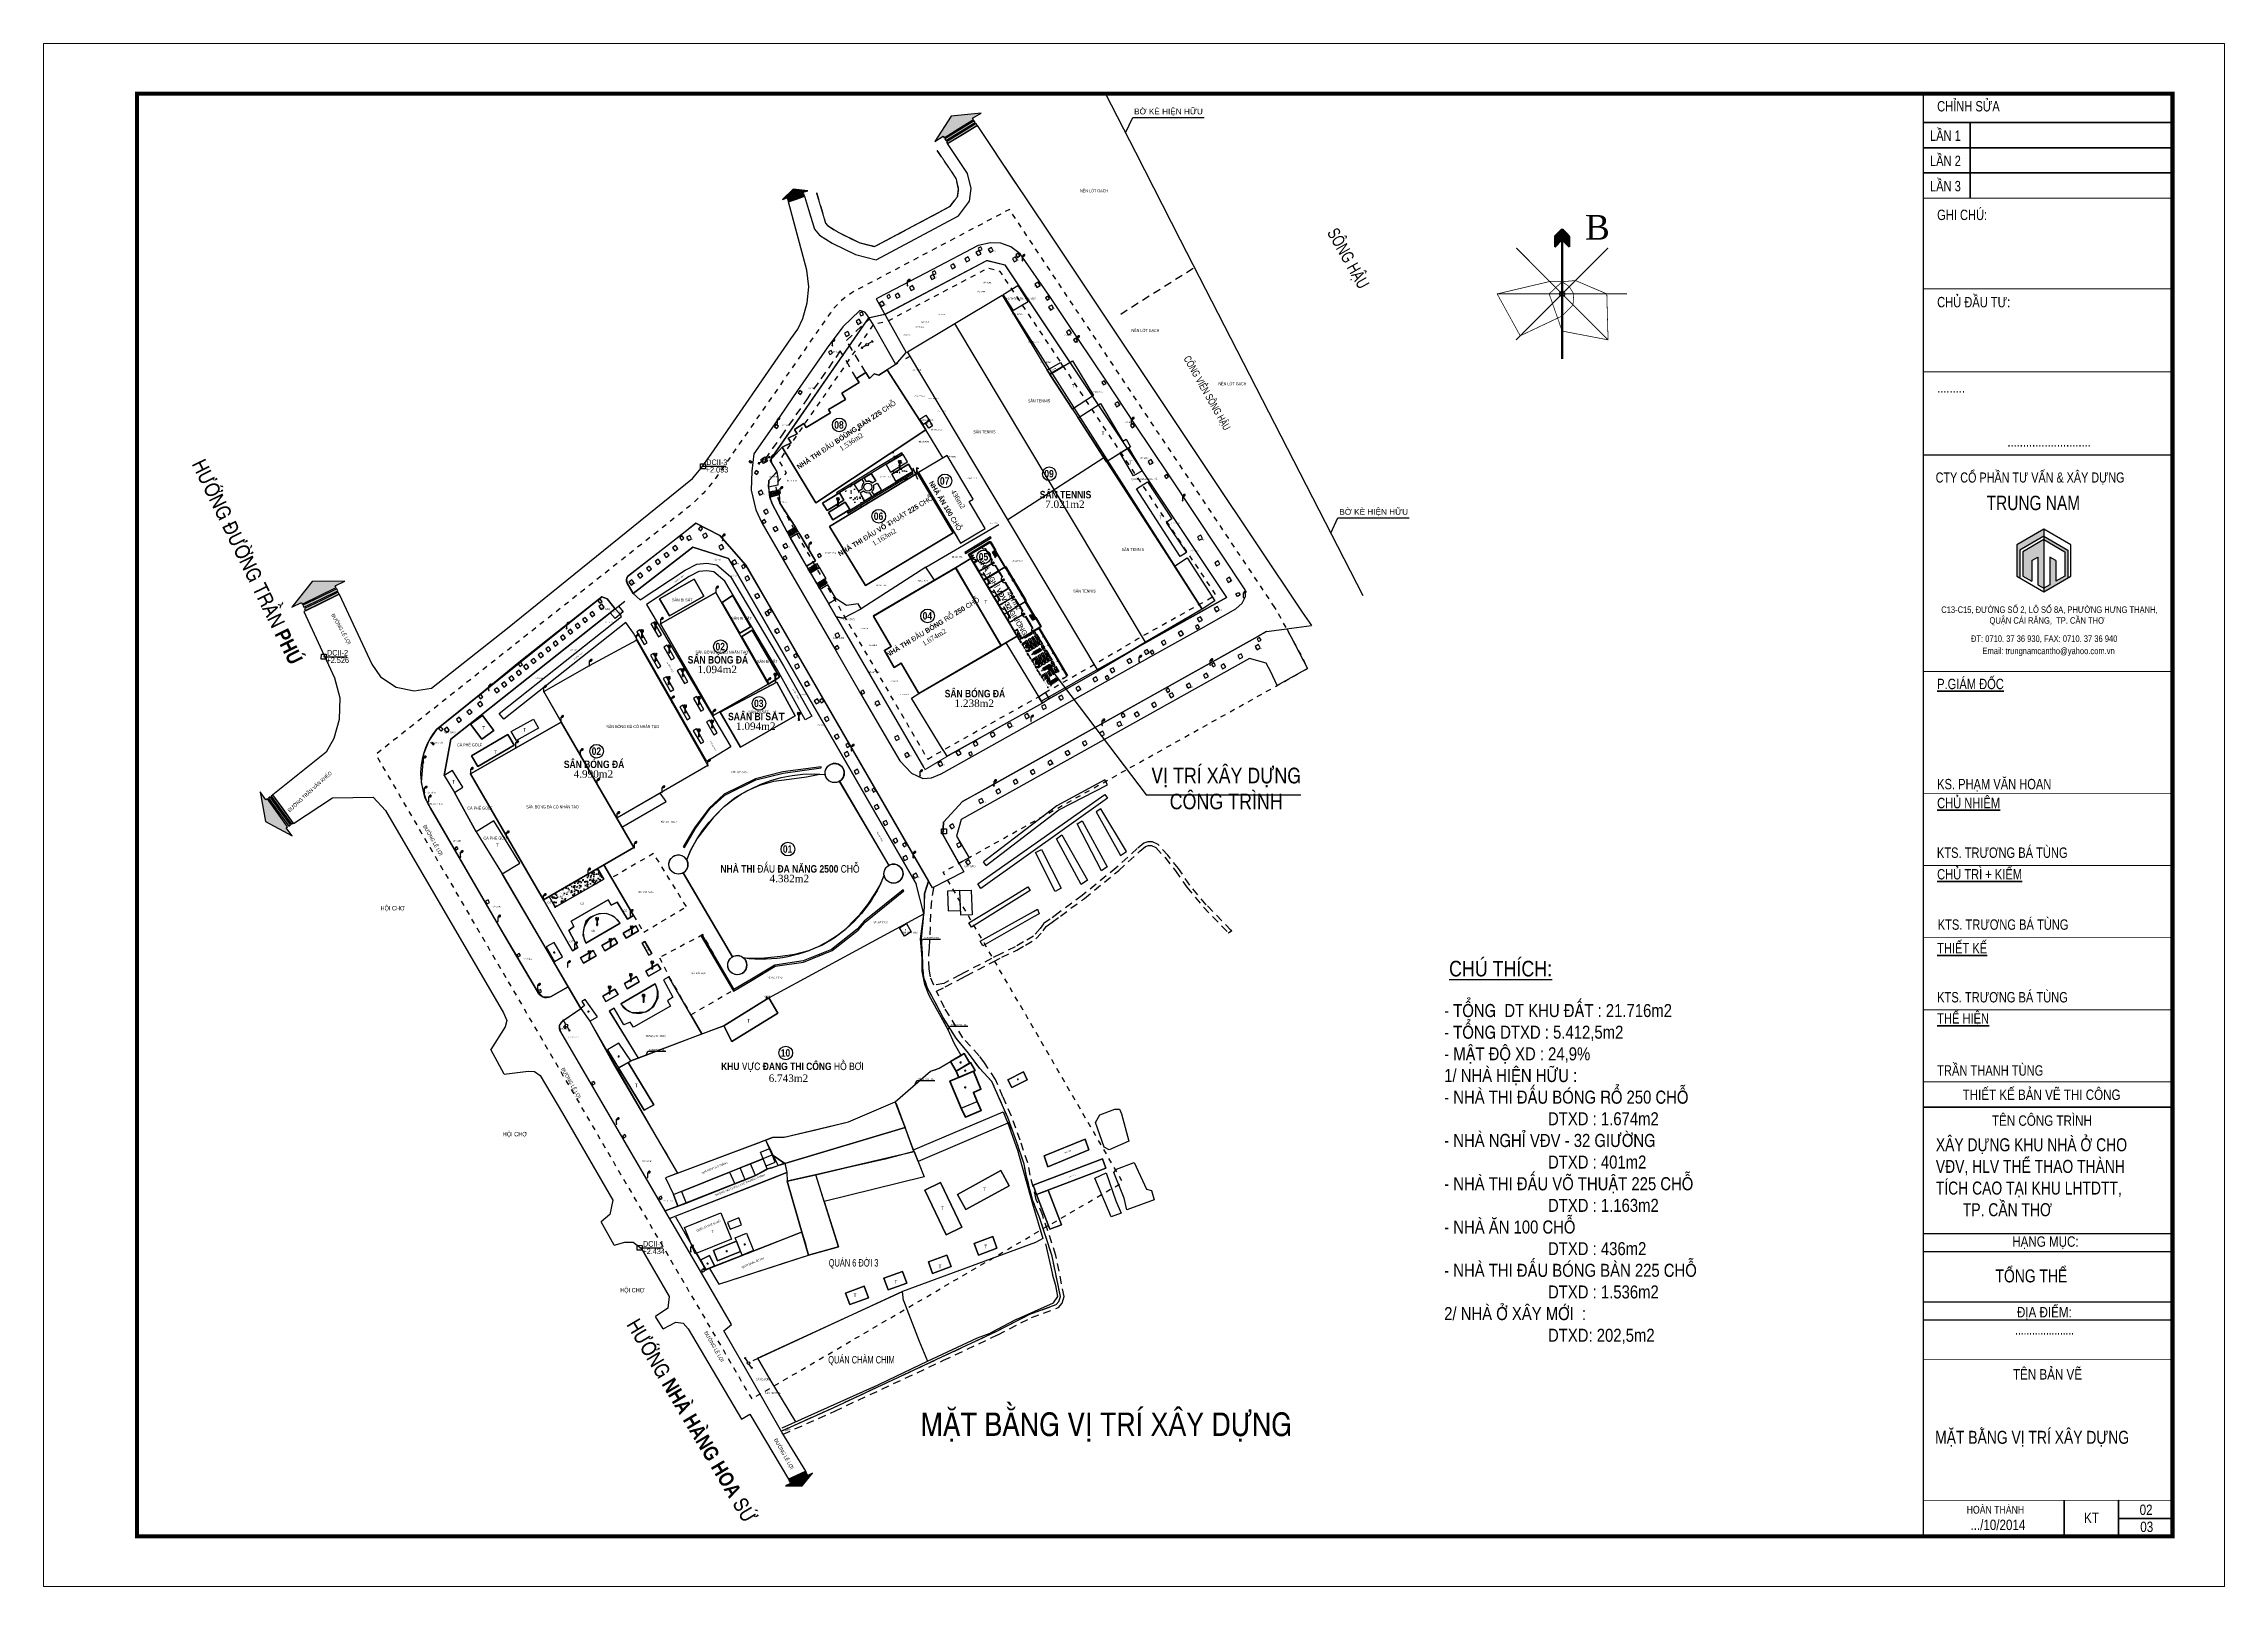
# Model space of a CAD drawing. Header units: millimetres. Extents: x 100 to 288, y -65 to 177.
# Drawn here: x 161.75 to 203.75, y 147.15 to 176.85 of the extents above; entities that cross this region are included whole.
import ezdxf
from ezdxf.enums import TextEntityAlignment as Align

# ---------------------------------------------------------------- set-up
doc = ezdxf.new("R2010")
doc.units = ezdxf.units.MM
doc.header["$LTSCALE"] = 0.3
doc.header["$MEASUREMENT"] = 0
for name, pattern in [('DASHDOTX2', [2, 1, -0.5, 0, -0.5]), ('DASHED2', [0.375, 0.25, -0.125]), ('HIDDEN', [0.375, 0.25, -0.125])]:
    doc.linetypes.add(name, pattern=pattern)
doc.layers.get('0').update_dxf_attribs({"linetype": 'CONTINUOUS', "lineweight": 13})
doc.layers.get('DEFPOINTS').update_dxf_attribs({"linetype": 'CONTINUOUS', "lineweight": 13})
for name, color, linetype in [('12_Diemtoadocoso', 1, 'CONTINUOUS'), ('CHUSO', 141, 'CONTINUOUS'), ('HATCH', 8, 'CONTINUOUS'), ('HATCH1', 8, 'CONTINUOUS'), ('KT', 8, 'CONTINUOUS'), ('Ky hieu', 7, 'CONTINUOUS'), ('LAYER 1', 1, 'CONTINUOUS'), ('LAYER 7', 7, 'CONTINUOUS'), ('LAYER1', 1, 'CONTINUOUS'), ('LAYER3', 34, 'CONTINUOUS'), ('LAYER4', 114, 'CONTINUOUS'), ('LAYER5', 5, 'CONTINUOUS'), ('LAYER7', 7, 'CONTINUOUS'), ('THAY', 4, 'CONTINUOUS'), ('THIETBI', 25, 'CONTINUOUS'), ('TUONG', 7, 'CONTINUOUS'), ('VB', 94, 'CONTINUOUS')]:
    doc.layers.add(name, color=color, linetype=linetype)
doc.styles.add('A4', font='VHELVEN.TTF')
doc.styles.add('ATTR', font='romans.shx', dxfattribs={"width": 0.8, "height": 0.7})
doc.styles.add('AVO', font='VAVON.TTF')
doc.styles.add('DIM', font='VAVON.TTF')
doc.styles.add('HELVE-KT', font='VHELVCN.TTF')
doc.styles.add('VNI', font='VHELVCN.TTF')
doc.styles.add('VNI - HELVE', font='VBOOKMN.TTF', dxfattribs={"width": 0.8})
doc.linetypes.add('FENCELINE2', pattern='A,0.25,-0.1,[132,ltypeshp.shx,S=0.1,R=0,X=-0.1,Y=0],-0.1,1', length=1.45)
doc.linetypes.add('TAL_N_P', pattern='A,0.5,[130,ltypeshp.shx,S=0.25,R=0,X=0,Y=-0.25],1,[130,ltypeshp.shx,S=0.5,R=0,X=0,Y=-0.5],0.5', length=2)
doc.linetypes.add('TAL_N_T', pattern='A,0.5,[130,ltypeshp.shx,S=0.25,R=0,X=0,Y=0.25],1,[130,ltypeshp.shx,S=0.5,R=0,X=0,Y=0.5],0.5', length=2)
doc.linetypes.add('TL_P', pattern='A,0.5,[130,ltypeshp.shx,S=0.25,R=0,X=0,Y=-0.25],0.5', length=1)
doc.linetypes.add('TRACKS', pattern='A,0.15,[130,ltypeshp.shx,S=0.25,R=0,X=0,Y=0],0.15', length=0.3)
pattern_1 = [(50, (-22535.63128, -52747.36904), (0.27324326564, -0.0239056882), [0.0285715636, -0.3142871996]), (355, (-22535.63128, -52747.36904), (-0.0528579007, 0.2865507385), [0.0228572509, -0.2514297597]), (100.4514, (-22535.6085, -52747.37103), (0.2203855679, 0.2626448763), [0.0242820919, -0.2671030193]), (46.1842, (-22535.63128, -52747.29285), (0.40656994, -0.0630551606), [0.0428573454, -0.4714307994]), (96.6356, (-22535.5974, -52747.2981), (0.3560636658, 0.371094276), [0.036423139, -0.400654465]), (351.1842, (-22535.63128, -52747.29285), (0.356063376, 0.371094554), [0.0342858763, -0.3771446395]), (21, (-22535.59318, -52747.3119), (0.22739423735, -0.1533793499), [0.0285715636, -0.3142871996]), (326, (-22535.59318, -52747.3119), (0.0926919931, 0.2762489417), [0.0228572509, -0.2514297597]), (71.4514, (-22535.57423, -52747.32468), (0.3200863236, 0.1228693413), [0.0242820919, -0.2671030193]), (37.5, (-22535.63128, -52747.36904), (0.00463234773, 0.12681730555), [0, -0.2483821262, 0, -0.25523930147, 0, -0.2523821451]), (7.5, (-22535.63128, -52747.36904), (0.10021744026, 0.1502527908), [0, -0.14552449726, 0, -0.2426678135, 0, -0.09619093078]), (327.5, (-22535.71623, -52747.36904), (0.20336188913, -0.0085923727), [0, -0.09523854533, 0, -0.2971442614, 0, -0.39428757765]), (317.5, (-22535.75432, -52747.36904), (0.2221672097, 0.0381354116), [0, -0.1238101089, 0, -0.1973342659, 0, -0.28000132326])]

# ---------------------------------------------------------------- blocks, each defined once
blk = doc.blocks.new('Cot den')
at = {"layer": 'Ky hieu', "color": 5, "linetype": 'Continuous'}
for p, q in [((474186.1, 1112245.2), (474186.2, 1112245.3)), ((474186, 1112245.2), (474186.1, 1112245.2)), ((474186, 1112245.1), (474186, 1112245.2)), ((474186, 1112245), (474186, 1112245.1)), ((474186, 1112242.7), (474186, 1112245))]:
    blk.add_line(p, q, dxfattribs=at)
mesh = blk.add_polyface(dxfattribs=at)
corners = [(474186.3, 1112245.2), (474186.2, 1112245.2), (474186.3, 1112245.1), (474186.2, 1112245.2), (474186.4, 1112245.1), (474186.2, 1112245.3), (474186.4, 1112245.1), (474186.2, 1112245.3), (474186.5, 1112245.1), (474186.2, 1112245.3), (474186.5, 1112245.1), (474186.2, 1112245.4), (474186.6, 1112245.1), (474186.2, 1112245.4), (474186.6, 1112245.1), (474186.2, 1112245.4), (474186.7, 1112245.1), (474186.2, 1112245.5), (474186.8, 1112245.1), (474186.2, 1112245.5), (474186.8, 1112245.2), (474186.3, 1112245.6), (474186.9, 1112245.2), (474186.3, 1112245.6), (474187, 1112245.2), (474186.3, 1112245.7), (474187, 1112245.2), (474186.4, 1112245.7), (474187.1, 1112245.3), (474186.4, 1112245.7), (474187.1, 1112245.3), (474186.5, 1112245.8), (474187.2, 1112245.4), (474186.5, 1112245.8), (474187.2, 1112245.4), (474186.6, 1112245.8), (474187.3, 1112245.4), (474186.7, 1112245.9), (474187.3, 1112245.5), (474186.7, 1112245.9), (474187.4, 1112245.5), (474186.8, 1112245.9), (474187.4, 1112245.6), (474186.9, 1112245.9), (474187.4, 1112245.6), (474186.9, 1112246), (474187.4, 1112245.6), (474187, 1112246), (474187.4, 1112245.7), (474187, 1112246), (474187.4, 1112245.7), (474187.1, 1112246), (474187.4, 1112245.8), (474187.1, 1112246), (474187.4, 1112245.8), (474187.4, 1112245.8), (474187.2, 1112246), (474187.4, 1112245.8), (474187.4, 1112245.9), (474187.2, 1112246), (474187.4, 1112245.9), (474187.3, 1112245.9), (474187.3, 1112245.9)]
mesh.append_faces([[corners[k] for k in face] for face in [(0, 0, 2, 1), (1, 2, 4, 3), (3, 4, 6, 5), (5, 6, 8, 7), (7, 8, 10, 9), (9, 10, 12, 11), (11, 12, 14, 13), (13, 14, 16, 15), (15, 16, 18, 17), (17, 18, 20, 19), (19, 20, 22, 21), (21, 22, 24, 23), (23, 24, 26, 25), (25, 26, 28, 27), (27, 28, 30, 29), (29, 30, 32, 31), (31, 32, 34, 33), (33, 34, 36, 35), (35, 36, 38, 37), (37, 38, 40, 39), (39, 40, 42, 41), (41, 42, 44, 43), (43, 44, 46, 45), (45, 46, 48, 47), (47, 48, 50, 49), (49, 50, 52, 51), (51, 52, 54, 53), (53, 54, 57, 56), (56, 55, 58, 59), (59, 58, 60, 61), (61, 60, 62, 62)]], dxfattribs={"vtx0": -1, "vtx2": -1, "color": 5})
mesh = blk.add_polyface(dxfattribs=at)
corners = [(474185.9, 1112242.5), (474185.9, 1112242.5), (474185.9, 1112242.5), (474185.8, 1112242.6), (474185.9, 1112242.5), (474185.8, 1112242.6), (474185.9, 1112242.5), (474185.8, 1112242.6), (474185.9, 1112242.5), (474185.8, 1112242.6), (474186, 1112242.5), (474185.8, 1112242.6), (474186, 1112242.5), (474185.8, 1112242.6), (474186, 1112242.5), (474185.8, 1112242.6), (474186, 1112242.5), (474185.8, 1112242.7), (474186, 1112242.5), (474185.8, 1112242.7), (474186, 1112242.5), (474185.8, 1112242.7), (474186.1, 1112242.5), (474185.8, 1112242.7), (474186.1, 1112242.5), (474185.8, 1112242.7), (474186.1, 1112242.6), (474185.8, 1112242.7), (474186.1, 1112242.6), (474185.8, 1112242.7), (474186.1, 1112242.6), (474185.8, 1112242.8), (474186.1, 1112242.6), (474185.8, 1112242.8), (474186.1, 1112242.6), (474185.8, 1112242.8), (474186.1, 1112242.6), (474185.8, 1112242.8), (474186.1, 1112242.6), (474185.9, 1112242.8), (474186.1, 1112242.7), (474185.9, 1112242.8), (474186.1, 1112242.7), (474185.9, 1112242.8), (474186.1, 1112242.7), (474185.9, 1112242.8), (474186.1, 1112242.7), (474185.9, 1112242.8), (474186.1, 1112242.7), (474185.9, 1112242.8), (474186.1, 1112242.7), (474186, 1112242.8), (474186.1, 1112242.7), (474186, 1112242.8), (474186.1, 1112242.8), (474186, 1112242.8), (474186.1, 1112242.8), (474186, 1112242.8), (474186.1, 1112242.8), (474186, 1112242.8), (474186.1, 1112242.8), (474186, 1112242.8), (474186.1, 1112242.8)]
mesh.append_faces([[corners[k] for k in face] for face in [(0, 0, 2, 1), (1, 2, 4, 3), (3, 4, 6, 5), (5, 6, 8, 7), (7, 8, 10, 9), (9, 10, 12, 11), (11, 12, 14, 13), (13, 14, 16, 15), (15, 16, 18, 17), (17, 18, 20, 19), (21, 20, 22, 23), (23, 22, 24, 25), (25, 24, 26, 27), (27, 26, 28, 29), (29, 28, 30, 31), (31, 30, 32, 33), (33, 32, 34, 35), (35, 34, 36, 37), (37, 36, 38, 39), (39, 38, 40, 41), (41, 40, 42, 43), (43, 42, 44, 45), (45, 44, 46, 47), (47, 46, 48, 49), (49, 48, 50, 51), (51, 50, 52, 53), (53, 52, 54, 55), (55, 54, 56, 57), (57, 56, 58, 59), (59, 58, 60, 61), (61, 60, 62, 62)]], dxfattribs={"vtx0": -1, "vtx2": -1, "color": 5})
blk = doc.blocks.new('12_Diemtoadocoso')
at = {"layer": '12_Diemtoadocoso', "color": 0}
for p, q in [((-1, 1), (1, 1)), ((1, -1), (-1, -1))]:
    blk.add_line(p, q, dxfattribs=at)
at = {"layer": 'HATCH1', "color": 0}
for p, q in [((-1, -1), (-1, 1)), ((1, 1), (1, -1))]:
    blk.add_line(p, q, dxfattribs=at)
at = {"layer": 'HATCH1', "color": 0, "const_width": 0.15}
blk.add_lwpolyline([(-0.075, 0, 1), (0.075, 0, 1)], format="xyb", close=True, dxfattribs=at)
blk = doc.blocks.new('Nha tuong')
at = {"layer": 'Ky hieu'}
h = blk.add_hatch(color=256, dxfattribs=at)
edge = h.paths.add_edge_path()
edge.add_arc((474232.4, 1112270.5), 0.838, -32.4679, 327.5321)
blk = doc.blocks.new('*X12')
at = {"color": 0}
for p, q in [((164, 28), (165, 28)), ((165, 28), (166, 28)), ((165, 28), (165, 28)), ((165, 28), (165, 28)), ((166, 32), (167, 32)), ((166, 32), (166, 32)), ((166, 31), (167, 31)), ((166, 31), (166, 31)), ((166, 28), (167, 28)), ((166, 28), (166, 28)), ((166, 28), (166, 28)), ((167, 32), (168, 32)), ((167, 32), (167, 32)), ((167, 32), (167, 32)), ((167, 31), (168, 31)), ((167, 31), (167, 31)), ((167, 31), (167, 31)), ((167, 28), (167, 28)), ((167, 28), (167, 28)), ((168, 32), (169, 32)), ((168, 32), (168, 32)), ((168, 32), (168, 32)), ((168, 31), (169, 31)), ((168, 31), (168, 31)), ((168, 31), (168, 31)), ((168, 28), (168, 28)), ((168, 28), (168, 28)), ((168, 28), (169, 28)), ((169, 32), (169, 32)), ((169, 32), (169, 32)), ((169, 31), (169, 31)), ((169, 31), (169, 31)), ((169, 28), (169, 28)), ((169, 28), (169, 28)), ((169, 28), (170, 28)), ((170, 32), (171, 32)), ((170, 32), (170, 32)), ((170, 32), (170, 32)), ((170, 31), (170, 31)), ((170, 31), (170, 31)), ((170, 31), (171, 31)), ((170, 28), (170, 28)), ((170, 28), (170, 28)), ((170, 28), (171, 28)), ((171, 32), (171, 32)), ((171, 32), (171, 32)), ((171, 31), (171, 31)), ((171, 31), (171, 31)), ((171, 28), (171, 28)), ((171, 28), (171, 28)), ((171, 28), (172, 28)), ((172, 28), (172, 28)), ((172, 28), (172, 28)), ((172, 28), (173, 28))]:
    blk.add_line(p, q, dxfattribs=at)
blk = doc.blocks.new('*X11')
at = {"color": 0}
for p, q in [((166, 42), (167, 42)), ((166, 42), (166, 42)), ((167, 42), (168, 42)), ((167, 42), (167, 42)), ((167, 42), (167, 42)), ((168, 42), (169, 42)), ((168, 42), (168, 42)), ((168, 42), (168, 42)), ((169, 42), (169, 42)), ((169, 42), (169, 42)), ((169, 42), (170, 42)), ((170, 42), (170, 42)), ((170, 42), (170, 42)), ((170, 42), (171, 42)), ((171, 42), (171, 42))]:
    blk.add_line(p, q, dxfattribs=at)
blk = doc.blocks.new('*X10')
at = {"color": 0}
for p, q in [((166, 44), (167, 44)), ((166, 44), (166, 44)), ((167, 44), (168, 44)), ((167, 44), (167, 44)), ((167, 44), (167, 44)), ((168, 44), (168, 44)), ((168, 44), (168, 44)), ((168, 44), (169, 44)), ((169, 44), (169, 44)), ((169, 44), (169, 44)), ((170, 44), (170, 44)), ((170, 44), (170, 44)), ((170, 44), (171, 44)), ((171, 44), (171, 44)), ((171, 44), (171, 44))]:
    blk.add_line(p, q, dxfattribs=at)
blk = doc.blocks.new('*X9')
at = {"color": 0}
for p, q in [((165, 45), (166, 45)), ((165, 45), (165, 45)), ((166, 45), (167, 45)), ((166, 45), (166, 45)), ((166, 45), (166, 45)), ((167, 45), (168, 45)), ((167, 45), (167, 45)), ((167, 45), (167, 45)), ((168, 45), (168, 45)), ((168, 45), (168, 45)), ((169, 45), (169, 45)), ((169, 45), (169, 45)), ((169, 45), (170, 45)), ((170, 45), (170, 45)), ((170, 45), (170, 45)), ((170, 45), (171, 45)), ((171, 45), (171, 45)), ((171, 45), (171, 45)), ((171, 45), (172, 45)), ((172, 45), (172, 45))]:
    blk.add_line(p, q, dxfattribs=at)
blk = doc.blocks.new('QFE')
at = {"layer": 'THIETBI', "color": 35, "lineweight": -2, "true_color": 0xa87038}
for p, q in [((7833597, 3940195), (7833368, 3940195)), ((7833577, 3940207), (7833388, 3940207)), ((7833574, 3940189), (7833391, 3940189)), ((7833562, 3940267), (7833403, 3940267)), ((7833551, 3940276), (7833419, 3940276)), ((7833545, 3940004), (7833419, 3940004)), ((7833544, 3939995), (7833421, 3939995)), ((7833521, 3940338), (7833444, 3940338)), ((7833521, 3940331), (7833445, 3940331)), ((7833468, 3940380), (7833468, 3940348)), ((7833468, 3940380), (7833468, 3940347)), ((7833474, 3940382), (7833474, 3940347)), ((7833479, 3940385), (7833479, 3940348)), ((7833486, 3940385), (7833486, 3940348)), ((7833491, 3940382), (7833491, 3940347)), ((7833496, 3940380), (7833496, 3940347)), ((7833963, 3938277), (7833760, 3938277)), ((7833782, 3938248), (7833941, 3938248)), ((7833941, 3938239), (7833782, 3938239)), ((7833782, 3938201), (7833941, 3938201)), ((7833894, 3939820), (7833829, 3939820)), ((7833829, 3939812), (7833829, 3939820)), ((7833830, 3940046), (7833830, 3939951)), ((7833830, 3940046), (7833893, 3940046)), ((7833830, 3938994), (7833836, 3938994)), ((7833830, 3938738), (7833836, 3938738)), ((7833833, 3939778), (7833839, 3939778)), ((7833833, 3939076), (7833839, 3939076)), ((7833841, 3938994), (7833850, 3938994)), ((7833841, 3938738), (7833850, 3938738)), ((7833842, 3939778), (7833851, 3939778)), ((7833842, 3939076), (7833851, 3939076)), ((7833855, 3939778), (7833868, 3939778)), ((7833855, 3939076), (7833868, 3939076)), ((7833855, 3938994), (7833868, 3938994)), ((7833855, 3938738), (7833868, 3938738)), ((7833872, 3939778), (7833881, 3939778)), ((7833872, 3939076), (7833881, 3939076)), ((7833873, 3938994), (7833882, 3938994)), ((7833873, 3938738), (7833882, 3938738)), ((7833884, 3939778), (7833891, 3939778)), ((7833884, 3939076), (7833891, 3939076)), ((7833887, 3938994), (7833894, 3938994)), ((7833887, 3938738), (7833894, 3938738)), ((7833893, 3940046), (7833893, 3939951)), ((7833894, 3939812), (7833894, 3939820)), ((7834126, 3940195), (7834355, 3940195)), ((7834146, 3940207), (7834336, 3940207)), ((7834149, 3940189), (7834333, 3940189)), ((7834161, 3940267), (7834321, 3940267)), ((7834172, 3940276), (7834304, 3940276)), ((7834178, 3940004), (7834304, 3940004)), ((7834180, 3939995), (7834302, 3939995)), ((7834202, 3940338), (7834280, 3940338)), ((7834202, 3940331), (7834278, 3940331))]:
    blk.add_line(p, q, dxfattribs=at)
at = {"layer": 'THIETBI', "color": 35, "true_color": 0xa87038}
for p, q in [((7834227, 3940380), (7834227, 3940347)), ((7834232, 3940382), (7834232, 3940347)), ((7834237, 3940385), (7834237, 3940348)), ((7834245, 3940385), (7834245, 3940348)), ((7834249, 3940382), (7834249, 3940347)), ((7834255, 3940380), (7834255, 3940348)), ((7834255, 3940380), (7834255, 3940347))]:
    blk.add_line(p, q, dxfattribs=at)
at = {"layer": 'THIETBI', "color": 35, "lineweight": -2, "true_color": 0xa87038}
for points in [[(7833466, 3940395, -0.3800715), (7833343, 3940522, -0.1964803), (7833381, 3940646, -0.4587476)], [(7833427, 3940661, -0.3532621), (7833415, 3940651, -0.1397481), (7833367, 3940662, -0.8068472), (7833372, 3940678, 0.7236859), (7833351, 3940666, 0.2518612), (7833364, 3940651, 0.0957256), (7833408, 3940644, 0.3945918), (7833417, 3940652)], [(7833458, 3940417, -0.3568226), (7833364, 3940523, -0.2187432), (7833406, 3940643)], [(7833442, 3940669, -0.3485189), (7833421, 3940662, 0.1539895), (7833397, 3940663, 0.1917155), (7833386, 3940654, 2.2154689)], [(7833456, 3940678, -0.4655539), (7833434, 3940672, 0.1340272), (7833412, 3940674, 0.2860778), (7833397, 3940663, 2.1250032)], [(7833473, 3940683, -0.38797), (7833448, 3940680, 0.0594109), (7833433, 3940685, 0.413091), (7833412, 3940674)], [(7833488, 3940687, -0.3703448), (7833463, 3940687, 0.0591008), (7833448, 3940693, 0.3782403), (7833426, 3940685)], [(7833454, 3940520, -0.2543895), (7833448, 3940514, -0.2291881), (7833430, 3940521, -0.2291881), (7833448, 3940528, -0.2543895), (7833454, 3940523)], [(7833432, 3940532, -0.5640175), (7833554, 3940556, -0.1557549), (7833579, 3940500, -0.2242269)], [(7833457, 3940528, -0.2543895), (7833448, 3940529, -0.2291881), (7833440, 3940546, -0.2291881), (7833458, 3940539, -0.2543895), (7833459, 3940530)], [(7833459, 3940512, -0.2543895), (7833458, 3940504, -0.2291881), (7833440, 3940496, -0.2291881), (7833448, 3940514, -0.2543895), (7833457, 3940515)], [(7833506, 3940689, -0.3535069), (7833477, 3940693, 0.1832161), (7833460, 3940701, 0.3100573), (7833443, 3940694)], [(7833464, 3940532, -0.2543895), (7833458, 3940539, -0.2291881), (7833465, 3940556, -0.2291881), (7833472, 3940539, -0.2543895), (7833467, 3940532)], [(7833467, 3940510, -0.2543895), (7833472, 3940504, -0.2291881), (7833465, 3940486, -0.2291881), (7833458, 3940504, -0.2543895), (7833464, 3940510)], [(7833465, 3940425, 0.8053243), (7833458, 3940422, 0.099459), (7833461, 3940408, -0.0654123), (7833468, 3940380)], [(7833522, 3940689, -0.3628562), (7833498, 3940695, 0.1244786), (7833479, 3940706, 0.3386397), (7833461, 3940701)], [(7833474, 3940424, 0.5911866), (7833466, 3940426, 0.2709771), (7833465, 3940420, -0.0008074), (7833471, 3940394, -0.009319), (7833474, 3940382)], [(7833472, 3940530, -0.2543895), (7833473, 3940539, -0.2291881), (7833490, 3940546, -0.2291881), (7833483, 3940529, -0.2543895), (7833474, 3940528)], [(7833474, 3940515, -0.2543895), (7833483, 3940514, -0.2291881), (7833490, 3940496, -0.2291881), (7833473, 3940504, -0.2543895), (7833472, 3940512)], [(7833473, 3940555, -0.5126191), (7833557, 3940500, -0.0155472)], [(7833482, 3940429, 0.3544295), (7833474, 3940422, 0.0550254), (7833474, 3940405, -0.0253759), (7833479, 3940385, -169.6774832)], [(7833476, 3940523, -0.2543895), (7833483, 3940528, -0.2291881), (7833500, 3940521, -0.2291881), (7833483, 3940514, -0.2543895), (7833476, 3940520)], [(7833523, 3940697, -0.1838734), (7833504, 3940707, 0.4391861), (7833482, 3940706)], [(7833482, 3940429, -0.3544295), (7833491, 3940422, -0.0550254), (7833490, 3940405, 0.0253759), (7833486, 3940385, 169.6774832)], [(7833491, 3940424, -0.5911866), (7833499, 3940426, -0.2709771), (7833500, 3940420, 0.0008074), (7833493, 3940394, 0.009319), (7833491, 3940382)], [(7833500, 3940425, -0.8053243), (7833507, 3940422, -0.099459), (7833504, 3940408, 0.0654123), (7833496, 3940380)], [(7833579, 3940485, -0.1088987), (7833568, 3940443, -0.2242269), (7833501, 3940396, -0.0040193), (7833500, 3940396, -0.3667276)], [(7833522, 3940710, 0.3133611), (7833502, 3940709)], [(7833557, 3940485, -0.2784209), (7833509, 3940420, -0.004523), (7833507, 3940420, -0.2187432)], [(7833532, 3940714, 1), (7833522, 3940714), (7833522, 3940701)], [(7833532, 3940688, -1), (7833522, 3940688), (7833522, 3940701)], [(7833544, 3940714, -1), (7833554, 3940714), (7833554, 3940701)], [(7833544, 3940688, 1), (7833554, 3940688), (7833554, 3940701)], [(7833554, 3940714, 0.236417), (7833578, 3940724, 0.355517), (7833578, 3940737, -0.3576593), (7833589, 3940716, -0.3465637), (7833581, 3940709, 0.0442895), (7833569, 3940708, -0.3774939), (7833581, 3940662, 0.3750579), (7833554, 3940689, 0.8720547)], [(7833579, 3940485, 0.1109875), (7833586, 3940463, 0.1528287), (7833608, 3940439, 0.5025417), (7833671, 3940462, 0.3737405), (7833649, 3940495, 1.1601448), (7833645, 3940462, 0.687118)], [(7833580, 3940696, -0.0162131), (7833604, 3940651, 0.1892609), (7833631, 3940627, 0.1383911), (7833648, 3940626, 4.1333765)], [(7833625, 3940542, 0.315911), (7833580, 3940500, 0.1528287)], [(7833581, 3940709, -0.2726219), (7833600, 3940690, 0.0783011), (7833626, 3940646, 0.0865671), (7833652, 3940625, 14.5242474)], [(7833585, 3940711, -0.2518303), (7833636, 3940676, 0.0430392), (7833666, 3940619, 5.4260197)], [(7833595, 3940709, -0.1949838), (7833627, 3940666, 0.0590877), (7833653, 3940625, 0.2283169), (7833666, 3940619, 0.310763)], [(7833645, 3940462, -0.5767721), (7833639, 3940479, -0.4310148), (7833649, 3940480, -0.6548989), (7833639, 3940453, -0.3817597), (7833600, 3940485, -0.0399153)], [(7833601, 3940500, -0.2976885), (7833630, 3940524, -0.1434803), (7833668, 3940517, -0.0964956), (7833712, 3940484, 0.438011), (7833691, 3940470, -0.2792973), (7833738, 3940459, -0.2057952)], [(7833862, 3940068), (7833862, 3940363, 0.1788258), (7833757, 3940632, 0.2245931), (7833606, 3940704, 6.6917758)], [(7833655, 3940539, -0.1522726), (7833632, 3940584, -0.3365338), (7833645, 3940610, -0.4653549), (7833665, 3940603, 1.0363643), (7833655, 3940584, 0.5080274), (7833673, 3940594, 0.5828638), (7833635, 3940623, 0.2874549), (7833614, 3940586, 0.2007069), (7833637, 3940542, 6.4792907)], [(7833840, 3940319, 0.1032789), (7833751, 3940471, -0.3705871), (7833750, 3940523, 0.5694218), (7833726, 3940488, 0.2729503), (7833625, 3940542, 0.3859054)], [(7833840, 3940291), (7833840, 3940362, 0.1789862), (7833741, 3940618, 0.183875), (7833634, 3940680, 0.2251941)], [(7833729, 3937599), (7833746, 3937608, -0.064446), (7833757, 3937614, -0.1168805), (7833766, 3937616, -0.3665715), (7833771, 3937612, -0.2283342), (7833768, 3937608), (7833752, 3937599)], [(7833782, 3937812, 0.1991572), (7833760, 3937790, -0.0049038), (7833749, 3937767, -0.0980467), (7833736, 3937749, 0.960962), (7833735, 3937739)], [(7833735, 3937749), (7833988, 3937749, -0.4142136)], [(7833988, 3937739), (7833735, 3937739, -0.4142136)], [(7833738, 3940459, -0.0975926), (7833837, 3940294)], [(7833970, 3938286), (7833753, 3938286, -1), (7833753, 3938296)], [(7833753, 3938296), (7833970, 3938296, -1), (7833970, 3938286)], [(7833782, 3938248, -0.2828184), (7833767, 3938264, 0.1296422), (7833760, 3938277, -1.004684), (7833760, 3938286, -5.4786734)], [(7833816, 3938378, 0.1676183), (7833785, 3938347, 0.0329063), (7833776, 3938324, -0.2141142), (7833766, 3938305, -1.7430543)], [(7833773, 3938313, 0.2825407), (7833790, 3938321), (7833784, 3938320)], [(7833778, 3938318, 0.1742222), (7833795, 3938330), (7833790, 3938328)], [(7833780, 3938327, 0.1456683), (7833802, 3938339), (7833795, 3938337)], [(7833783, 3938334, 0.1723659), (7833808, 3938351), (7833800, 3938349)], [(7833786, 3938343, 0.0757259), (7833814, 3938359), (7833807, 3938358)], [(7833816, 3938403, -0.0062776), (7833794, 3938424, -0.3093987), (7833790, 3938445, 0.0033944), (7833818, 3938545, 0.1982016), (7833815, 3938556, 2.1286022)], [(7833817, 3940227, -0.4703688), (7833791, 3940154, 0.3183043)], [(7833791, 3940154, 0.3639496), (7833831, 3940165, 0.1713824), (7833841, 3940201, -3.6851698)], [(7833818, 3938542, -0.2381114), (7833817, 3938523), (7833822, 3938525), (7833815, 3938517), (7833820, 3938518), (7833814, 3938510), (7833819, 3938510), (7833811, 3938501), (7833816, 3938501), (7833809, 3938492), (7833814, 3938493), (7833806, 3938484), (7833811, 3938484), (7833804, 3938474), (7833809, 3938475), (7833802, 3938467), (7833807, 3938469), (7833798, 3938458), (7833792, 3938445), (7833806, 3938462), (7833799, 3938447), (7833806, 3938454), (7833800, 3938435), (7833806, 3938436), (7833807, 3938427), (7833814, 3938419), (7833823, 3938416), (7833833, 3938416), (7833841, 3938424), (7833860, 3938420), (7833852, 3938430), (7833840, 3938437), (7833830, 3938446), (7833838, 3938446)], [(7833793, 3938356, 0.1521509), (7833821, 3938368), (7833815, 3938367)], [(7833824, 3937812, 0.1889583), (7833808, 3937789, -0.0007708), (7833803, 3937764, -0.0923498), (7833798, 3937749, 0.6487714), (7833798, 3937739)], [(7833841, 3940192, -0.0012021), (7833845, 3940179, -0.1089602), (7833847, 3940100, -0.1486146), (7833829, 3940067, -0.5496864), (7833801, 3940075, -0.4525448), (7833814, 3940092, -0.5706695), (7833824, 3940077, -0.9583239), (7833811, 3940082, -0.2070163), (7833819, 3940090)], [(7833801, 3938364, 0.2501025), (7833815, 3938373), (7833809, 3938371)], [(7833834, 3940282, 1.0450831), (7833834, 3940266, 0.3949177), (7833845, 3940277, 0.4826757), (7833822, 3940297, 0.3657755), (7833807, 3940280, 0.1672338)], [(7833834, 3940267, 0.6858439), (7833849, 3940244, -0.3909257), (7833828, 3940240, -0.277375), (7833807, 3940282, 1.4122057)], [(7833861, 3938317, -0.4041259), (7833807, 3938319, -0.3059961), (7833821, 3938319, 0.2852295)], [(7833808, 3940271, 0.1449062), (7833818, 3940226, -0.0006752), (7833819, 3940223, -0.1513006)], [(7833824, 3938239, -0.7149081), (7833823, 3938248, -0.1882626), (7833817, 3938266, 0.1619643), (7833814, 3938277, -0.3644971), (7833811, 3938286, -0.4672121), (7833811, 3938295, -2.355802)], [(7833827, 3938720), (7833827, 3938714), (7833824, 3938715), (7833822, 3938714), (7833822, 3938713), (7833823, 3938712), (7833825, 3938712, 0.0247921), (7833813, 3938686, 0.3681488), (7833822, 3938660, 1.6597229)], [(7833814, 3939925), (7833909, 3939925, -0.4142136)], [(7833909, 3939915), (7833814, 3939915, -0.4142136)], [(7833817, 3939912, -0.3905455), (7833814, 3939915, 3.5182694)], [(7833814, 3939915), (7833814, 3939915, 0.4142136)], [(7833816, 3938667, 0.305665), (7833829, 3938687, 0.0570892), (7833826, 3938714, 4.3254655)], [(7833858, 3938317, -0.4009458), (7833816, 3938331, -0.2342126), (7833825, 3938327, 0.2009527)], [(7833906, 3939912), (7833817, 3939912, -0.4142136)], [(7833825, 3939902, 0.2012599), (7833817, 3939912, 4.5294576)], [(7833820, 3939928, 0.2073355), (7833830, 3939951, 0.0374552)], [(7833829, 3939820, -0.2932306), (7833821, 3939845, -0.0122488), (7833827, 3939868, 0.0252844), (7833830, 3939880, 0.2091415), (7833826, 3939896, 0.4908749)], [(7833826, 3939896, -0.8188039), (7833825, 3939902, -1.6113914)], [(7833854, 3938320, -0.4071241), (7833823, 3938339, -0.4166714), (7833829, 3938334, 0.3189583)], [(7833830, 3940162, -0.1841787), (7833825, 3940079)], [(7833825, 3939902), (7833898, 3939902, -0.4142136)], [(7833897, 3939896), (7833826, 3939896, -0.4142136)], [(7833826, 3939066), (7833829, 3939069, 0.1876438), (7833830, 3939071), (7833830, 3939789, 0.1913923)], [(7833827, 3940241, 0.148782), (7833840, 3940212, 0.2522171), (7833854, 3940207, -0.4917374), (7833830, 3940206)], [(7833852, 3938325, -0.3685133), (7833827, 3938347, -0.5602592), (7833835, 3938342, 0.3031528)], [(7833830, 3938738), (7833830, 3938994, -0.3973802)], [(7833832, 3938996), (7833833, 3938996, -0.4142136)], [(7833833, 3939076), (7833833, 3939778, -0.4080136)], [(7833851, 3938329, -0.2154289), (7833833, 3938355, -0.6075764), (7833842, 3938349, -1.335537)], [(7833860, 3938430, -0.1014338), (7833835, 3938462), (7833841, 3938459)], [(7833836, 3938994), (7833836, 3938738, -0.4053367)], [(7833859, 3938442, -0.1059735), (7833838, 3938472), (7833845, 3938469)], [(7833839, 3939778), (7833839, 3939076, -0.4080136)], [(7833841, 3938738), (7833841, 3938994, -0.3973818)], [(7833859, 3938452, -0.1334383), (7833841, 3938488), (7833849, 3938483)], [(7833852, 3938335, -0.1806459), (7833841, 3938360, -0.5421272), (7833848, 3938354, -0.3625621)], [(7833842, 3939076), (7833842, 3939778, -0.4080136)], [(7833862, 3938713, 0.2447371), (7833843, 3938698, 0.2011554), (7833843, 3938679, 0.2871574), (7833862, 3938667, 0.9817078)], [(7833860, 3938467, -0.1583588), (7833845, 3938503), (7833851, 3938499)], [(7833854, 3938338, -0.1093229), (7833847, 3938366, -0.4187893), (7833852, 3938359, 0.2407753)], [(7833861, 3938485, -0.1135785), (7833848, 3938514), (7833853, 3938512)], [(7833850, 3938994), (7833850, 3938738, -0.4053367)], [(7833851, 3939778), (7833851, 3939076, -0.4080136)], [(7833858, 3938506, -0.1977112), (7833851, 3938524), (7833853, 3938523)], [(7833857, 3938339, -0.1239868), (7833854, 3938369, -0.3473416), (7833856, 3938363, -1.4125517)], [(7833862, 3938319, -0.5171882), (7833857, 3938336, -0.4849718), (7833862, 3938336, -0.3468269)], [(7833862, 3938315, 0.0680735), (7833854, 3938309, 0.3771905), (7833862, 3938313, 1.3993683)], [(7833855, 3939076), (7833855, 3939778, -0.4080136)], [(7833855, 3938738), (7833855, 3938994, -0.3973841)], [(7833859, 3938517, -0.4356194), (7833857, 3938532), (7833860, 3938537)], [(7833861, 3938340, -0.1986336), (7833861, 3938372, -0.0902172), (7833861, 3938362, -1.7909618)], [(7833862, 3940046), (7833862, 3940363, -0.1788258), (7833966, 3940632, -0.2245931), (7834117, 3940704, -6.6917758)], [(7833862, 3938713, -0.2447371), (7833880, 3938698, -0.2011554), (7833880, 3938679, -0.2871574), (7833862, 3938667, -0.9817078)], [(7833862, 3938485, 0.1135785), (7833875, 3938514), (7833870, 3938512)], [(7833862, 3938340, 0.1986336), (7833863, 3938372, 0.0902172), (7833862, 3938362, 1.7909618)], [(7833862, 3938319, 0.5171882), (7833866, 3938336, 0.4849718), (7833862, 3938336, 0.3468269)], [(7833862, 3938317, 0.4041259), (7833916, 3938319, 0.3059961), (7833903, 3938319, -0.2852295)], [(7833862, 3938315, -0.0680735), (7833869, 3938309, -0.3771905), (7833862, 3938313, -1.3993683)], [(7833905, 3938542, 0.2381114), (7833906, 3938523), (7833901, 3938525), (7833908, 3938517), (7833903, 3938518), (7833910, 3938510), (7833904, 3938510), (7833912, 3938501), (7833908, 3938501), (7833915, 3938492), (7833910, 3938493), (7833917, 3938484), (7833912, 3938484), (7833919, 3938474), (7833914, 3938475), (7833921, 3938467), (7833916, 3938469), (7833925, 3938458), (7833931, 3938445), (7833917, 3938462), (7833924, 3938447), (7833917, 3938454), (7833923, 3938435), (7833918, 3938436), (7833916, 3938427), (7833910, 3938419), (7833901, 3938416), (7833891, 3938416), (7833882, 3938424), (7833863, 3938420), (7833871, 3938430), (7833884, 3938437), (7833893, 3938446), (7833885, 3938446)], [(7833864, 3938517, 0.4356194), (7833866, 3938532), (7833863, 3938537)], [(7833863, 3938467, 0.1583588), (7833878, 3938503), (7833872, 3938499)], [(7833863, 3938430, 0.1014338), (7833889, 3938462), (7833882, 3938459)], [(7833864, 3938452, 0.1334383), (7833882, 3938488), (7833874, 3938483)], [(7833864, 3938442, 0.1059735), (7833885, 3938472), (7833878, 3938469)], [(7833865, 3938506, 0.1977112), (7833873, 3938524), (7833870, 3938523)], [(7833865, 3938317, 0.4009458), (7833907, 3938331, 0.2342126), (7833898, 3938327, -0.2009527)], [(7833866, 3938339, 0.1239868), (7833869, 3938369, 0.3473416), (7833868, 3938363, 1.4125517)], [(7833868, 3939778), (7833868, 3939076, -0.4080136)], [(7833868, 3938994), (7833868, 3938738, -0.4053367)], [(7833896, 3940241, -0.148782), (7833884, 3940212, -0.2522171), (7833869, 3940207, 0.4917374), (7833893, 3940206)], [(7833869, 3938320, 0.4071241), (7833900, 3938339, 0.4166714), (7833894, 3938334, -0.3189583)], [(7833870, 3938338, 0.1093229), (7833876, 3938366, 0.4187893), (7833871, 3938359, -0.2407753)], [(7833871, 3938325, 0.3685133), (7833896, 3938347, 0.5602592), (7833888, 3938342, -0.3031528)], [(7833872, 3939778), (7833872, 3939076, 0.4080136)], [(7833872, 3938335, 0.1806459), (7833882, 3938360, 0.5421272), (7833876, 3938354, 0.3625621)], [(7833872, 3938329, 0.2154289), (7833890, 3938355, 0.6075764), (7833881, 3938349, 1.335537)], [(7833883, 3940192, 0.0012021), (7833878, 3940179, 0.1089602), (7833876, 3940100, 0.1486146), (7833894, 3940067, 0.5496864), (7833923, 3940075, 0.4525448), (7833910, 3940092, 0.5706695), (7833899, 3940077, 0.9583239), (7833912, 3940082, 0.2070163), (7833905, 3940090)], [(7833873, 3938994), (7833873, 3938738, 0.4053367)], [(7833890, 3940267, -0.6858439), (7833875, 3940244, 0.3909257), (7833895, 3940240, 0.277375), (7833916, 3940282, -1.4122057)], [(7833889, 3940282, -1.0450831), (7833890, 3940266, -0.3949177), (7833878, 3940277, -0.4826757), (7833902, 3940297, -0.3657755), (7833916, 3940280, -0.1672338)], [(7833881, 3939076), (7833881, 3939778, 0.4080136)], [(7833932, 3940154, -0.3639496), (7833892, 3940165, -0.1713824), (7833882, 3940201, 3.6851698)], [(7833882, 3938738), (7833882, 3938994, 0.3973818)], [(7833883, 3940291), (7833883, 3940362, -0.1789862), (7833982, 3940618, -0.183875), (7834090, 3940680, -0.2251941)], [(7833883, 3940319, -0.1032789), (7833972, 3940471, 0.3705871), (7833973, 3940523, -0.5694218), (7833998, 3940488, -0.2729503), (7834099, 3940542, -0.3859054)], [(7833884, 3939778), (7833884, 3939076, 0.4080136)], [(7833986, 3940459, 0.0975926), (7833886, 3940294)], [(7833887, 3938994), (7833887, 3938738, 0.4053367)], [(7833893, 3940162, 0.1841787), (7833898, 3940079)], [(7833891, 3939076), (7833891, 3939778, 0.4080136)], [(7833904, 3939928, -0.2073355), (7833893, 3939951, -0.0374552)], [(7833894, 3939820, 0.2932306), (7833902, 3939845, 0.0122488), (7833896, 3939868, -0.0252844), (7833893, 3939880, -0.2091415), (7833897, 3939896, -0.4908749)], [(7833897, 3939066), (7833894, 3939069, -0.1876438), (7833893, 3939071), (7833893, 3939789, -0.1913923)], [(7833894, 3938738), (7833894, 3938994, 0.3973802)], [(7833907, 3938667, -0.305665), (7833894, 3938687, -0.0570892), (7833897, 3938714, -4.3254655)], [(7833896, 3938720), (7833896, 3938714), (7833900, 3938715), (7833901, 3938714), (7833901, 3938713), (7833900, 3938712), (7833898, 3938712, -0.0247921), (7833910, 3938686, -0.3681488), (7833901, 3938660, -1.6597229)], [(7833897, 3939896, 0.8188039), (7833898, 3939902, 1.6113914)], [(7833898, 3939902, -0.2012599), (7833906, 3939912, -4.5294576)], [(7833906, 3940227, 0.4703688), (7833932, 3940154, -0.3183043)], [(7833900, 3938239, 0.7149081), (7833900, 3938248, 0.1882626), (7833906, 3938266, -0.1619643), (7833909, 3938277, 0.3644971), (7833912, 3938286, 0.4672121), (7833913, 3938295, 2.355802)], [(7833900, 3937812, -0.1889583), (7833915, 3937789, 0.0007708), (7833920, 3937764, 0.0923498), (7833925, 3937749, -0.6487714), (7833925, 3937739)], [(7833930, 3938356, -0.1521509), (7833902, 3938368), (7833909, 3938367)], [(7833915, 3940271, -0.1449062), (7833906, 3940226, 0.0006752), (7833904, 3940223, 0.1513006)], [(7833908, 3938403, 0.0062776), (7833929, 3938424, 0.3093987), (7833933, 3938445, -0.0033944), (7833905, 3938545, -0.1982016), (7833908, 3938556, -2.1286022)], [(7833906, 3939912, 0.3905455), (7833909, 3939915, -3.5182694)], [(7833908, 3938378, -0.1676183), (7833938, 3938347, -0.0329063), (7833947, 3938324, 0.2141142), (7833957, 3938305, 1.7430543)], [(7833923, 3938364, -0.2501025), (7833908, 3938373), (7833914, 3938371)], [(7833938, 3938343, -0.0757259), (7833909, 3938359), (7833916, 3938358)], [(7833940, 3938334, -0.1723659), (7833915, 3938351), (7833923, 3938349)], [(7833943, 3938327, -0.1456683), (7833922, 3938339), (7833928, 3938337)], [(7833945, 3938318, -0.1742222), (7833928, 3938330), (7833933, 3938328)], [(7833950, 3938313, -0.2825407), (7833933, 3938321), (7833939, 3938320)], [(7833941, 3938248, 0.2828184), (7833956, 3938264, -0.1296422), (7833963, 3938277, 1.004684), (7833964, 3938286, 5.4786734)], [(7833941, 3937812, -0.1991572), (7833964, 3937790, 0.0049038), (7833974, 3937767, 0.0980467), (7833987, 3937749, -0.960962), (7833988, 3937739)], [(7833994, 3937599), (7833977, 3937608, 0.064446), (7833966, 3937614, 0.1168805), (7833958, 3937616, 0.3665715), (7833953, 3937612, 0.2283342), (7833955, 3937608), (7833971, 3937599)], [(7834122, 3940500, 0.2976885), (7834093, 3940524, 0.1434803), (7834055, 3940517, 0.0964956), (7834011, 3940484, -0.438011), (7834032, 3940470, 0.2792973), (7833986, 3940459, 0.2057952)], [(7834068, 3940539, 0.1522726), (7834091, 3940584, 0.3365338), (7834078, 3940610, 0.4653549), (7834058, 3940603, -1.0363643), (7834069, 3940584, -0.5080274), (7834050, 3940594, -0.5828638), (7834089, 3940623, -0.2874549), (7834109, 3940586, -0.2007069), (7834087, 3940542, -6.4792907)], [(7834144, 3940485, -0.1109875), (7834137, 3940463, -0.1528287), (7834115, 3940439, -0.5025417), (7834053, 3940462, -0.3737405), (7834074, 3940495, -1.1601448), (7834078, 3940462, -0.687118)], [(7834138, 3940711, 0.2518303), (7834087, 3940676, -0.0430392), (7834058, 3940619, -5.4260197)], [(7834128, 3940709, 0.1949838), (7834097, 3940666, -0.0590877), (7834070, 3940625, -0.2283169), (7834058, 3940619, -0.310763)], [(7834078, 3940462, 0.5767721), (7834084, 3940479, 0.4310148), (7834074, 3940480, 0.6548989), (7834085, 3940453, 0.3817597), (7834123, 3940485, 0.0399153)], [(7834142, 3940709, 0.2726219), (7834123, 3940690, -0.0783011), (7834097, 3940646, -0.0865671), (7834072, 3940625, -14.5242474)], [(7834143, 3940696, 0.0162131), (7834119, 3940651, -0.1892609), (7834093, 3940627, -0.1383911), (7834075, 3940626, -4.1333765)], [(7834099, 3940542, -0.315911), (7834143, 3940500, -0.1528287)]]:
    blk.add_lwpolyline(points, format="xyb", dxfattribs=at)
for points in [[(7833368, 3940195), (7833388, 3940207)], [(7833368, 3940195), (7833388, 3940207)], [(7833378, 3940203), (7833377, 3940201), (7833383, 3940201), (7833381, 3940203)], [(7833384, 3940195), (7833421, 3939995)], [(7833388, 3940207), (7833412, 3940267)], [(7833390, 3940195), (7833425, 3940004)], [(7833403, 3940267), (7833414, 3940276)], [(7833403, 3940267), (7833414, 3940276)], [(7833415, 3940279), (7833413, 3940276), (7833419, 3940276), (7833417, 3940279)], [(7833525, 3940292), (7833444, 3940292), (7833440, 3940292)], [(7833532, 3940719), (7833532, 3940683)], [(7833575, 3940195), (7833540, 3940004)], [(7833544, 3940719), (7833544, 3940683)], [(7833544, 3940710), (7833544, 3940701)], [(7833581, 3940195), (7833544, 3939995)], [(7833550, 3940279), (7833552, 3940276), (7833546, 3940276), (7833547, 3940279)], [(7833562, 3940267), (7833551, 3940276)], [(7833577, 3940207), (7833553, 3940267)], [(7833603, 3940485), (7833556, 3940485)], [(7833597, 3940195), (7833577, 3940207)], [(7833587, 3940203), (7833588, 3940201), (7833582, 3940201), (7833584, 3940203)], [(7833711, 3937599), (7833735, 3937616), (7833988, 3937616), (7834012, 3937599)], [(7833735, 3937616), (7833735, 3937739)], [(7833782, 3938201), (7833782, 3938239)], [(7833786, 3937581), (7833786, 3937599), (7833798, 3937616), (7833798, 3937739)], [(7833812, 3937885), (7833819, 3937879), (7833787, 3937879), (7833793, 3937885), (7833793, 3938174), (7833787, 3938180), (7833819, 3938180), (7833812, 3938174)], [(7833820, 3938535), (7833826, 3938538), (7833830, 3938536), (7833808, 3938439), (7833805, 3938438), (7833801, 3938440)], [(7833812, 3938587), (7833810, 3938589), (7833809, 3938595), (7833810, 3938601), (7833812, 3938603), (7833814, 3938601), (7833815, 3938595), (7833814, 3938589), (7833812, 3938587)], [(7833814, 3939915), (7833909, 3939915)], [(7833816, 3938616), (7833818, 3938620), (7833819, 3938623), (7833820, 3938627), (7833821, 3938629), (7833822, 3938631), (7833823, 3938633), (7833823, 3938634), (7833823, 3938635), (7833824, 3938636), (7833824, 3938637), (7833824, 3938638), (7833824, 3938639), (7833824, 3938639), (7833824, 3938640), (7833824, 3938640), (7833824, 3938641), (7833824, 3938641), (7833824, 3938641), (7833824, 3938642), (7833823, 3938642), (7833823, 3938643), (7833823, 3938643), (7833822, 3938644), (7833822, 3938644)], [(7833823, 3938587), (7833826, 3938589), (7833827, 3938595), (7833826, 3938601), (7833823, 3938603), (7833820, 3938601), (7833819, 3938595), (7833820, 3938589), (7833823, 3938587)], [(7833823, 3939806), (7833900, 3939806)], [(7833823, 3939796), (7833900, 3939796)], [(7833827, 3939037), (7833830, 3939040), (7833831, 3939047), (7833830, 3939054), (7833827, 3939057), (7833825, 3939054), (7833824, 3939047), (7833825, 3939040), (7833827, 3939037)], [(7833824, 3938201), (7833824, 3938239)], [(7833824, 3937868), (7833824, 3938191)], [(7833824, 3937834), (7833824, 3937858)], [(7833825, 3938730), (7833827, 3938734), (7833827, 3939003)], [(7833828, 3939812), (7833894, 3939812)], [(7833828, 3939789), (7833894, 3939789)], [(7833836, 3937885), (7833830, 3937879), (7833893, 3937879), (7833887, 3937885), (7833887, 3938174), (7833893, 3938180), (7833830, 3938180), (7833836, 3938174)], [(7833838, 3938603), (7833842, 3938601), (7833844, 3938595), (7833842, 3938589), (7833838, 3938587), (7833834, 3938589), (7833832, 3938595), (7833834, 3938601), (7833838, 3938603)], [(7833835, 3940046), (7833835, 3940073)], [(7833843, 3939037), (7833840, 3939040), (7833838, 3939047), (7833840, 3939054), (7833843, 3939057), (7833846, 3939054), (7833848, 3939047), (7833846, 3939040), (7833843, 3939037)], [(7833862, 3939057), (7833857, 3939054), (7833855, 3939047), (7833857, 3939040), (7833861, 3939037), (7833866, 3939040), (7833868, 3939047), (7833866, 3939054), (7833861, 3939057)], [(7833880, 3939037), (7833883, 3939040), (7833885, 3939047), (7833883, 3939054), (7833880, 3939057), (7833877, 3939054), (7833875, 3939047), (7833877, 3939040), (7833880, 3939037)], [(7833886, 3938603), (7833882, 3938601), (7833880, 3938595), (7833882, 3938589), (7833886, 3938587), (7833890, 3938589), (7833892, 3938595), (7833890, 3938601), (7833886, 3938603)], [(7833888, 3940046), (7833888, 3940073)], [(7833895, 3939037), (7833893, 3939040), (7833892, 3939047), (7833893, 3939054), (7833896, 3939057), (7833898, 3939054), (7833899, 3939047), (7833898, 3939040), (7833896, 3939037)], [(7833903, 3938535), (7833897, 3938538), (7833893, 3938536), (7833915, 3938439), (7833918, 3938438), (7833922, 3938440)], [(7833899, 3938730), (7833896, 3938734), (7833896, 3939003)], [(7833901, 3938587), (7833898, 3938589), (7833897, 3938595), (7833898, 3938601), (7833901, 3938603), (7833904, 3938601), (7833905, 3938595), (7833904, 3938589), (7833901, 3938587)], [(7833908, 3938616), (7833906, 3938620), (7833904, 3938623), (7833903, 3938627), (7833902, 3938629), (7833901, 3938631), (7833900, 3938633), (7833900, 3938634), (7833900, 3938635), (7833899, 3938636), (7833899, 3938637), (7833899, 3938638), (7833899, 3938639), (7833899, 3938639), (7833899, 3938640), (7833899, 3938640), (7833899, 3938641), (7833899, 3938641), (7833899, 3938641), (7833899, 3938642), (7833900, 3938642), (7833900, 3938643), (7833900, 3938643), (7833901, 3938644), (7833901, 3938644)], [(7833900, 3938201), (7833900, 3938239)], [(7833900, 3937868), (7833900, 3938191)], [(7833900, 3937834), (7833900, 3937858)], [(7833900, 3937812), (7833900, 3937825)], [(7833911, 3937885), (7833904, 3937879), (7833936, 3937879), (7833930, 3937885), (7833930, 3938174), (7833936, 3938180), (7833904, 3938180), (7833911, 3938174)], [(7833912, 3938587), (7833914, 3938589), (7833915, 3938595), (7833914, 3938601), (7833912, 3938603), (7833910, 3938601), (7833909, 3938595), (7833910, 3938589), (7833912, 3938587)], [(7833938, 3937581), (7833938, 3937599), (7833925, 3937616), (7833925, 3937739)], [(7833941, 3938201), (7833941, 3938239)], [(7833988, 3937616), (7833988, 3937739)], [(7834120, 3940485), (7834168, 3940485)], [(7834126, 3940195), (7834146, 3940207)], [(7834126, 3940195), (7834146, 3940207)], [(7834137, 3940203), (7834135, 3940201), (7834141, 3940201), (7834140, 3940203)], [(7834142, 3940195), (7834180, 3939995)], [(7834146, 3940207), (7834170, 3940267)], [(7834148, 3940195), (7834184, 3940004)], [(7834161, 3940267), (7834172, 3940276)], [(7834173, 3940279), (7834171, 3940276), (7834177, 3940276), (7834176, 3940279)], [(7834199, 3940292), (7834280, 3940292), (7834283, 3940292)], [(7834334, 3940195), (7834298, 3940004)], [(7834340, 3940195), (7834302, 3939995)], [(7834309, 3940279), (7834310, 3940276), (7834304, 3940276), (7834306, 3940279)], [(7834321, 3940267), (7834310, 3940276)], [(7834321, 3940267), (7834310, 3940276)], [(7834336, 3940207), (7834312, 3940267)], [(7834355, 3940195), (7834336, 3940207)], [(7834345, 3940203), (7834347, 3940201), (7834341, 3940201), (7834342, 3940203)]]:
    blk.add_lwpolyline(points, dxfattribs=at)
for points in [[(7833504, 3939951), (7833504, 3939942), (7833461, 3939942), (7833461, 3939951)], [(7834012, 3937581), (7833711, 3937581), (7833711, 3937599), (7834012, 3937599)], [(7833941, 3937868), (7833782, 3937868), (7833782, 3938191), (7833941, 3938191)], [(7833941, 3937834), (7833782, 3937834), (7833782, 3937858), (7833941, 3937858)], [(7833941, 3937812), (7833782, 3937812), (7833782, 3937825), (7833941, 3937825)], [(7833787, 3937879), (7833819, 3937879), (7833819, 3938180), (7833787, 3938180)], [(7833793, 3937885), (7833812, 3937885), (7833812, 3938174), (7833793, 3938174)], [(7833909, 3939925), (7833814, 3939925), (7833814, 3939928), (7833909, 3939928)], [(7833909, 3938578), (7833814, 3938578), (7833814, 3938584), (7833909, 3938584)], [(7833908, 3938606), (7833816, 3938606), (7833816, 3938616), (7833908, 3938616)], [(7833908, 3938397), (7833816, 3938397), (7833816, 3938403), (7833908, 3938403)], [(7833908, 3938397), (7833816, 3938397), (7833816, 3938403), (7833908, 3938403)], [(7833908, 3938378), (7833816, 3938378), (7833816, 3938384), (7833908, 3938384)], [(7833908, 3938378), (7833816, 3938378), (7833816, 3938384), (7833908, 3938384)], [(7833908, 3938378), (7833816, 3938378), (7833816, 3938384), (7833908, 3938384)], [(7833848, 3938531), (7833848, 3938535), (7833844, 3938537), (7833840, 3938537), (7833818, 3938444), (7833820, 3938441), (7833824, 3938439), (7833829, 3938442), (7833848, 3938528)], [(7833901, 3938644), (7833822, 3938644), (7833822, 3938650), (7833901, 3938650)], [(7833893, 3937879), (7833830, 3937879), (7833830, 3938180), (7833893, 3938180)], [(7833887, 3937885), (7833836, 3937885), (7833836, 3938174), (7833887, 3938174)], [(7833875, 3938531), (7833876, 3938535), (7833879, 3938537), (7833883, 3938537), (7833905, 3938444), (7833903, 3938441), (7833899, 3938439), (7833894, 3938442), (7833875, 3938528)], [(7833936, 3937879), (7833904, 3937879), (7833904, 3938180), (7833936, 3938180)], [(7833930, 3937885), (7833911, 3937885), (7833911, 3938174), (7833930, 3938174)], [(7834220, 3939951), (7834220, 3939942), (7834262, 3939942), (7834262, 3939951)]]:
    blk.add_lwpolyline(points, close=True, dxfattribs=at)
for points in [[(7833603, 3940500, -1), (7833603, 3940493), (7833556, 3940493, -1), (7833556, 3940500)], [(7833759, 3938296), (7833759, 3938297, -0.4142136), (7833767, 3938305), (7833957, 3938305, -0.4142136), (7833965, 3938297), (7833965, 3938296)], [(7833909, 3938584), (7833814, 3938584, -0.4142136), (7833803, 3938595), (7833803, 3938595, -0.4142136), (7833814, 3938606), (7833909, 3938606, -0.4142136), (7833920, 3938595), (7833920, 3938595, -0.4142136)], [(7833815, 3938564), (7833909, 3938564, -1), (7833909, 3938556), (7833815, 3938556, -1)], [(7833902, 3938650), (7833821, 3938650, -0.4142136), (7833817, 3938655), (7833817, 3938656, -0.4142136), (7833821, 3938660), (7833902, 3938660, -0.4142136), (7833906, 3938656), (7833906, 3938655, -0.4142136)], [(7833899, 3938720), (7833825, 3938720, -0.4142136), (7833820, 3938724), (7833820, 3938725, -0.4142136), (7833825, 3938730), (7833899, 3938730, -0.4142136), (7833903, 3938725), (7833903, 3938724, -0.4142136)], [(7833825, 3939034), (7833898, 3939034, -1), (7833898, 3939028), (7833825, 3939028, -1)], [(7833826, 3939066), (7833897, 3939066, -1), (7833897, 3939060), (7833826, 3939060, -1)], [(7833826, 3939015), (7833897, 3939015, -1), (7833897, 3939009), (7833826, 3939009, -1)], [(7833826, 3939009), (7833897, 3939009, -1), (7833897, 3939003), (7833826, 3939003, -1)], [(7834120, 3940500, 1), (7834120, 3940493), (7834168, 3940493, 1), (7834168, 3940500)]]:
    blk.add_lwpolyline(points, format="xyb", close=True, dxfattribs=at)
at = {"layer": 'THIETBI', "color": 35, "true_color": 0xa87038}
for points in [[(7834169, 3940714, -0.236417), (7834145, 3940724, -0.355517), (7834145, 3940737, 0.3576593), (7834134, 3940716, 0.3465637), (7834142, 3940709, -0.0442895), (7834154, 3940708, 0.3774939), (7834143, 3940662, -0.3750579), (7834169, 3940689, -0.8720547)], [(7834144, 3940485, 0.1088987), (7834155, 3940443, 0.2242269), (7834222, 3940396, 0.0040193), (7834224, 3940396, 0.3667276)], [(7834292, 3940532, 0.5640175), (7834170, 3940556, 0.1557549), (7834145, 3940500, 0.2242269)], [(7834251, 3940555, 0.5126191), (7834166, 3940500, 0.0155472)], [(7834166, 3940485, 0.2784209), (7834214, 3940420, 0.004523), (7834216, 3940420, 0.2187432)], [(7834180, 3940714, 1), (7834170, 3940714), (7834170, 3940701)], [(7834180, 3940688, -1), (7834170, 3940688), (7834170, 3940701)], [(7834191, 3940714, -1), (7834201, 3940714), (7834201, 3940701)], [(7834191, 3940688, 1), (7834201, 3940688), (7834201, 3940701)], [(7834200, 3940697, 0.1838734), (7834219, 3940707, -0.4391861), (7834242, 3940706)], [(7834201, 3940710, -0.3133611), (7834222, 3940709)], [(7834201, 3940689, 0.3628562), (7834225, 3940695, -0.1244786), (7834244, 3940706, -0.3386397), (7834262, 3940701)], [(7834223, 3940425, 0.8053243), (7834216, 3940422, 0.099459), (7834220, 3940408, -0.0654123), (7834227, 3940380)], [(7834217, 3940689, 0.3535069), (7834246, 3940693, -0.1832161), (7834264, 3940701, -0.3100573), (7834280, 3940694)], [(7834247, 3940523, 0.2543895), (7834240, 3940528, 0.2291881), (7834223, 3940521, 0.2291881), (7834240, 3940514, 0.2543895), (7834247, 3940520)], [(7834233, 3940424, 0.5911866), (7834225, 3940426, 0.2709771), (7834223, 3940420, -0.0008074), (7834230, 3940394, -0.009319), (7834232, 3940382)], [(7834241, 3940429, 0.3544295), (7834232, 3940422, 0.0550254), (7834233, 3940405, -0.0253759), (7834237, 3940385, -169.6774832)], [(7834252, 3940530, 0.2543895), (7834251, 3940539, 0.2291881), (7834233, 3940546, 0.2291881), (7834241, 3940529, 0.2543895), (7834249, 3940528)], [(7834249, 3940515, 0.2543895), (7834241, 3940514, 0.2291881), (7834233, 3940496, 0.2291881), (7834251, 3940504, 0.2543895), (7834252, 3940512)], [(7834236, 3940687, 0.3703448), (7834260, 3940687, -0.0591008), (7834275, 3940693, -0.3782403), (7834297, 3940685)], [(7834241, 3940429, -0.3544295), (7834250, 3940422, -0.0550254), (7834249, 3940405, 0.0253759), (7834245, 3940385, 169.6774832)], [(7834249, 3940424, -0.5911866), (7834257, 3940426, -0.2709771), (7834259, 3940420, 0.0008074), (7834252, 3940394, 0.009319), (7834249, 3940382)], [(7834251, 3940683, 0.38797), (7834275, 3940680, -0.0594109), (7834291, 3940685, -0.413091), (7834312, 3940674)], [(7834260, 3940532, 0.2543895), (7834265, 3940539, 0.2291881), (7834258, 3940556, 0.2291881), (7834251, 3940539, 0.2543895), (7834256, 3940532)], [(7834256, 3940510, 0.2543895), (7834251, 3940504, 0.2291881), (7834258, 3940486, 0.2291881), (7834265, 3940504, 0.2543895), (7834260, 3940510)], [(7834258, 3940425, -0.8053243), (7834266, 3940422, -0.099459), (7834262, 3940408, 0.0654123), (7834255, 3940380)], [(7834257, 3940395, 0.3800715), (7834381, 3940522, 0.1964803), (7834343, 3940646, 0.4587476)], [(7834267, 3940528, 0.2543895), (7834275, 3940529, 0.2291881), (7834283, 3940546, 0.2291881), (7834266, 3940539, 0.2543895), (7834265, 3940530)], [(7834265, 3940512, 0.2543895), (7834266, 3940504, 0.2291881), (7834283, 3940496, 0.2291881), (7834275, 3940514, 0.2543895), (7834267, 3940515)], [(7834265, 3940417, 0.3568226), (7834359, 3940523, 0.2187432), (7834317, 3940643)], [(7834267, 3940678, 0.4655539), (7834290, 3940672, -0.1340272), (7834312, 3940674, -0.2860778), (7834326, 3940663, -2.1250032)], [(7834269, 3940520, 0.2543895), (7834276, 3940514, 0.2291881), (7834293, 3940521, 0.2291881), (7834276, 3940528, 0.2543895), (7834269, 3940523)], [(7834282, 3940669, 0.3485189), (7834303, 3940662, -0.1539895), (7834327, 3940663, -0.1917155), (7834337, 3940654, -2.2154689)], [(7834296, 3940661, 0.3532621), (7834308, 3940651, 0.1397481), (7834356, 3940662, 0.8068472), (7834351, 3940678, -0.7236859), (7834372, 3940666, -0.2518612), (7834359, 3940651, -0.0957256), (7834315, 3940644, -0.3945918), (7834306, 3940652)]]:
    blk.add_lwpolyline(points, format="xyb", dxfattribs=at)
for points in [[(7834180, 3940719), (7834180, 3940683)], [(7834180, 3940710), (7834180, 3940701)], [(7834191, 3940719), (7834191, 3940683)]]:
    blk.add_lwpolyline(points, dxfattribs=at)
at = {"layer": 'THIETBI', "color": 35, "lineweight": -2, "true_color": 0xa87038}
for centre, radius in [((7833380, 3940207), 3.81), ((7833416, 3940282), 3.81), ((7833422, 3939989), 5.03), ((7833465, 3940521), 35.1), ((7833465, 3940521), 10.9), ((7833543, 3939989), 5.03), ((7833549, 3940282), 3.81), ((7833585, 3940207), 3.81), ((7833822, 3938431), 7.73), ((7833862, 3938595), 8.28), ((7833862, 3939854), 3.96), ((7833862, 3939022), 3.96), ((7833862, 3938545), 3.96), ((7833862, 3938219), 3.96), ((7833901, 3938431), 7.73), ((7834138, 3940207), 3.81), ((7834174, 3940282), 3.81), ((7834181, 3939989), 5.03), ((7834301, 3939989), 5.03), ((7834307, 3940282), 3.81), ((7834344, 3940207), 3.81)]:
    blk.add_circle(centre, radius, dxfattribs=at)
at = {"layer": 'THIETBI', "color": 35, "true_color": 0xa87038}
for radius in [35.1, 10.9]:
    blk.add_circle((7834258, 3940521), radius, dxfattribs=at)
at = {"layer": 'THIETBI', "color": 35, "lineweight": -2, "true_color": 0xa87038}
for centre, radius, start, end in [((7833442, 3940268), 24.3, 94.298237, 160.935502), ((7833410, 3939935), 61.2, 15.54287, 79.58598), ((7833410, 3939935), 53.7, 17.782839, 72.570463), ((7833444, 3940335), 3.23, 101.469919, 258.530081), ((7833433, 3940313), 22.4, 295.621622, 57.218291), ((7833482, 3940281), 66.9, 57.802676, 122.197324), ((7833555, 3939935), 61.2, 100.41402, 164.45713), ((7833555, 3939935), 53.7, 107.429537, 162.217161), ((7833532, 3940313), 22.4, 122.781709, 244.378378), ((7833521, 3940335), 3.23, 281.469919, 78.530081), ((7833523, 3940268), 24.3, 19.064498, 85.701763), ((7833538, 3940719), 5.76, 0, 180), ((7833538, 3940683), 5.76, 180, 0), ((7833556, 3940489), 3.83, 90, 270), ((7833603, 3940489), 3.83, 270, 90), ((7833782, 3938243), 4.75, 90, 270), ((7833782, 3938196), 4.75, 90, 270), ((7833782, 3937863), 4.75, 90, 270), ((7833782, 3937830), 4.75, 89.94231, 270.05769), ((7833814, 3939920), 4.75, 89.509477, 270.490523), ((7833812, 3938571), 7.26, 294.882219, 70.037382), ((7833814, 3938391), 6.6, 286.260205, 73.739795), ((7833830, 3939047), 13.2, 107.140594, 253.62898), ((7833823, 3939801), 5.18, 90, 270), ((7833829, 3939806), 6.14, 90, 180), ((7833829, 3939796), 6.14, 180, 270), ((7833823, 3939021), 7.03, 302.99288, 68.597526), ((7833894, 3939806), 6.14, 0, 90), ((7833894, 3939796), 6.14, 270, 0), ((7833901, 3939021), 7.03, 111.402474, 237.00712), ((7833893, 3939047), 13.2, 286.37102, 72.859406), ((7833900, 3939801), 5.18, 270, 90), ((7833909, 3938391), 6.6, 106.260205, 253.739795), ((7833912, 3938571), 7.26, 109.962618, 245.117781), ((7833909, 3939920), 4.75, 269.509477, 90.490523), ((7833941, 3938243), 4.75, 270, 90), ((7833941, 3938196), 4.75, 270, 90), ((7833941, 3937863), 4.75, 270, 90), ((7833941, 3937830), 4.75, 270, 90), ((7834120, 3940489), 3.83, 90, 270), ((7834200, 3940268), 24.3, 94.298237, 160.935502), ((7834168, 3939935), 61.2, 15.54287, 79.58598), ((7834168, 3939935), 53.7, 17.782839, 72.570463), ((7834203, 3940335), 3.23, 101.469919, 258.530081), ((7834191, 3940313), 22.4, 295.621622, 57.218291), ((7834241, 3940281), 66.9, 57.802676, 122.197324), ((7834313, 3939935), 61.2, 100.41402, 164.45713), ((7834313, 3939935), 53.7, 107.429537, 162.217161), ((7834290, 3940313), 22.4, 122.781709, 244.378378), ((7834279, 3940335), 3.23, 281.469919, 78.530081), ((7834281, 3940268), 24.3, 19.064498, 85.701763)]:
    blk.add_arc(centre, radius, start, end, dxfattribs=at)
at = {"layer": 'THIETBI', "color": 35, "true_color": 0xa87038}
for centre, radius, start, end in [((7834168, 3940489), 3.83, 270, 90), ((7834185, 3940719), 5.76, 0, 180), ((7834185, 3940683), 5.76, 180, 0)]:
    blk.add_arc(centre, radius, start, end, dxfattribs=at)
at = {"layer": 'THIETBI', "color": 35, "lineweight": -2, "true_color": 0xa87038, "xscale": 31.6800000006333, "yscale": 31.68000000016764, "zscale": 31.68000000033135}
for name in ['*X12', '*X9', '*X11', '*X10']:
    blk.add_blockref(name, (7828521, 3936856), dxfattribs=at)
blk = doc.blocks.new('Nha tam')
at = {"layer": 'HATCH1', "style": 'VNI'}
blk.add_text('T', height=2, dxfattribs=at).set_placement((474231.8, 1112286.5, 0), align=Align.MIDDLE)
blk = doc.blocks.new('cot nuoc')
at = {"layer": 'Ky hieu', "color": 1}
for points in [[(474183.7, 1112299.2, 0), (474183.7, 1112301.4, 0), (474183.7, 1112301.4, 0), (474183.7, 1112299.2, 0), (474183.7, 1112299.2, 0)], [(474183.8, 1112301, 0), (474184.1, 1112301, 0), (474184.1, 1112301, 0), (474183.8, 1112301, 0), (474183.8, 1112301, 0)], [(474184.1, 1112301, 0), (474184.1, 1112301, 0), (474184.2, 1112301, 0), (474184.2, 1112301, 0), (474184.3, 1112301, 0), (474184.3, 1112301, 0), (474184.3, 1112300.9, 0), (474184.4, 1112300.9, 0), (474184.4, 1112300.8, 0), (474184.4, 1112300.8, 0), (474184.4, 1112300.7, 0), (474184.4, 1112300.7, 0), (474184.4, 1112300.7, 0), (474184.4, 1112300.7, 0), (474184.4, 1112300.8, 0), (474184.4, 1112300.8, 0), (474184.4, 1112300.9, 0), (474184.3, 1112300.9, 0), (474184.3, 1112301, 0), (474184.3, 1112301, 0), (474184.2, 1112301, 0), (474184.2, 1112301, 0), (474184.1, 1112301, 0), (474184.1, 1112301, 0), (474184.1, 1112301, 0)]]:
    blk.add_polyline3d(points, dxfattribs=at)
blk.add_circle((474183.7, 1112298.8), 0.4, dxfattribs=at)
blk = doc.blocks.new('CDHT')
at = {"layer": 'Ky hieu', "color": 5, "ltscale": 0.001}
for p, q in [((474181.9, 1112250.6), (474182.5, 1112251.2)), ((474181.9, 1112250.6), (474185.5, 1112250.6)), ((474181.9, 1112250.6), (474182.5, 1112249.9)), ((474187.3, 1112250.6), (474190.9, 1112250.6)), ((474190.9, 1112250.6), (474190.2, 1112251.2)), ((474190.9, 1112250.6), (474190.2, 1112249.9))]:
    blk.add_line(p, q, dxfattribs=at)
blk.add_circle((474186.4, 1112250.6), 0.9, dxfattribs=at)
blk = doc.blocks.new('MUITEN')
h = blk.add_hatch(color=256)
h.paths.add_polyline_path([(0, 8.71), (-10.98, 3.45), (-7, 3.45), (-7, 2.77), (0, 2.77), (7, 2.77), (7, 3.45), (10.98, 3.45)])
h.paths.add_polyline_path([(0, 2.23), (-7, 2.23), (-7, 1.39), (0, 1.39), (7, 1.39), (7, 2.23)])
h.paths.add_polyline_path([(0, 0), (7, 0), (7, 0.85), (0, 0.85), (-7, 0.85), (-7, 0)])
blk.add_line((-7, 0), (7, 0))
for points in [[(0, 8.71), (-10.98, 3.45), (-7, 3.45), (-7, 2.77), (0, 2.77), (7, 2.77), (7, 3.45), (10.98, 3.45)], [(0, 8.71), (-10.98, 3.45), (-7, 3.45), (-7, 2.77), (0, 2.77), (7, 2.77), (7, 3.45), (10.98, 3.45)], [(7, 2.23), (0, 2.23), (-7, 2.23), (-7, 1.39), (0, 1.39), (7, 1.39)], [(7, 2.23), (0, 2.23), (-7, 2.23), (-7, 1.39), (0, 1.39), (7, 1.39)], [(7, 0.85), (0, 0.85), (-7, 0.85), (-7, 0), (0, 0), (7, 0)], [(7, 0.85), (0, 0.85), (-7, 0.85), (-7, 0), (0, 0), (7, 0)]]:
    blk.add_lwpolyline(points, close=True)
blk = doc.blocks.new('TOILET')
at = {"layer": 'THIETBI', "linetype": 'Continuous'}
for p, q in [((2.2, 0), (-2.2, 0)), ((-2.5, -0.2), (-2.5, -1.8)), ((-2.2, -2), (2.2, -2)), ((-1.3, -2.7), (1.3, -2.7)), ((-1, -2.5), (-1, -2.7)), ((-0.9, -2.5), (-1, -2.5)), ((-1, -2.7), (-0.9, -2.7)), ((-0.9, -2.7), (-0.9, -2.5)), ((0.9, -2.7), (0.9, -2.5)), ((0.9, -2.5), (1, -2.5)), ((1, -2.7), (0.9, -2.7)), ((1, -2.5), (1, -2.7)), ((2.5, -1.8), (2.5, -0.2))]:
    blk.add_line(p, q, dxfattribs=at)
for centre, radius, start, end in [((-2.2, -0.2), 0.25, 90, 180), ((2.2, -0.2), 0.25, 0, 90), ((-2.2, -1.8), 0.25, 180, 270), ((2.6, -4), 4.58, 164.92686, 180), ((2.6, -4), 4.58, 180, 195.07314), ((1.3, -3.7), 3.23, 149.09657, 164.92686), ((1.3, -4.4), 3.23, 195.07314, 213.03155), ((2.6, -4), 4.18, 164.92686, 180), ((2.6, -4), 4.18, 180, 195.07314), ((1.3, -3.7), 2.83, 160.17598, 164.92686), ((1.3, -4.4), 2.83, 195.07314, 213.03155), ((0.5, -4.9), 2.26, 213.03155, 237.50023), ((0.5, -4.9), 1.86, 213.03155, 237.50023), ((0, -5.7), 1.29, 237.50023, 270), ((0, -5.7), 0.893, 237.50023, 270), ((0, -5.7), 0.893, 270, 302.49977), ((0, -5.7), 1.29, 270, 302.49977), ((-0.5, -4.9), 1.86, 302.49977, 326.96845), ((-0.5, -4.9), 2.26, 302.49977, 326.96845), ((-1.3, -4.4), 2.83, 326.96845, 344.92686), ((-1.3, -3.7), 2.83, 15.07314, 19.82402), ((-1.3, -3.7), 3.23, 15.07314, 30.90343), ((-2.6, -4), 4.18, 0, 15.07314), ((-2.6, -4), 4.18, 344.92686, 360), ((-1.3, -4.4), 3.23, 326.96845, 344.92686), ((-2.6, -4), 4.58, 360, 15.07314), ((-2.6, -4), 4.58, 344.92686, 0), ((2.2, -1.8), 0.25, 270, 0)]:
    blk.add_arc(centre, radius, start, end, dxfattribs=at)
blk = doc.blocks.new('la')
at = {"layer": 'THIETBI', "linetype": 'Continuous'}
for p, q in [((-5933, 607097), (-5955, 607330)), ((-5944, 607224), (-5944, 607230)), ((-5467, 607097), (-5933, 607097)), ((-5700, 607139), (-5859, 607139)), ((-5859, 607122), (-5541, 607122)), ((-5759, 607200), (-5715, 607200)), ((-5759, 607183), (-5759, 607200)), ((-5759, 607167), (-5759, 607183)), ((-5700, 607167), (-5759, 607167)), ((-5700, 607278), (-5735, 607278)), ((-5720, 607192), (-5728, 607192)), ((-5728, 607175), (-5672, 607175)), ((-5726, 607183), (-5717, 607183)), ((-5710, 607250), (-5715, 607196)), ((-5700, 607309), (-5700, 607252)), ((-5665, 607278), (-5700, 607278)), ((-5641, 607167), (-5700, 607167)), ((-5541, 607139), (-5700, 607139)), ((-5685, 607196), (-5690, 607250)), ((-5685, 607200), (-5641, 607200)), ((-5675, 607183), (-5684, 607183)), ((-5672, 607192), (-5680, 607192)), ((-5641, 607200), (-5641, 607183)), ((-5641, 607183), (-5641, 607167)), ((-5446, 607330), (-5467, 607097)), ((-5456, 607230), (-5456, 607224))]:
    blk.add_line(p, q, dxfattribs=at)
for centre, radius in [((-5743, 607183), 17), ((-5700, 607278), 21.2), ((-5700, 607278), 17), ((-5658, 607183), 17)]:
    blk.add_circle(centre, radius, dxfattribs=at)
for centre, radius, start, end in [((-5810, 607330), 145, 180, 190.388858), ((-5859, 607224), 84.9, 180, 270), ((-5859, 607224), 102, 218.245254, 270), ((-5787, 607339), 103, 150.437722, 180), ((-5787, 607339), 103, 180, 209.562278), ((-5744, 607315), 152, 126.139415, 150.437722), ((-5744, 607363), 152, 209.562278, 233.860585), ((-5717, 607278), 198, 106.829853, 126.139415), ((-5717, 607401), 198, 233.860585, 253.170147), ((-5699, 607218), 261, 90, 106.829853), ((-5699, 607460), 261, 253.170147, 266.458658), ((-5720, 607196), 4.24, 270, 354.392937), ((-5700, 607232), 20, 59.747287, 120.252713), ((-5699, 607218), 261, 73.170147, 90), ((-5699, 607460), 261, 273.026402, 286.829853), ((-5680, 607196), 4.24, 185.607063, 270), ((-5681, 607278), 198, 53.860585, 73.170147), ((-5681, 607401), 198, 286.829853, 306.139415), ((-5653, 607315), 152, 29.562278, 53.860585), ((-5653, 607363), 152, 306.139415, 330.437722), ((-5541, 607224), 84.9, 270, 0), ((-5541, 607224), 102, 270, 321.754746), ((-5611, 607339), 103, 0, 29.562278), ((-5611, 607339), 103, 330.437722, 0)]:
    blk.add_arc(centre, radius, start, end, dxfattribs=at)
blk.add_spline([(-5446, 607330), (-5488, 607436), (-5558, 607489), (-5649, 607517), (-5751, 607517), (-5842, 607489), (-5912, 607436), (-5950, 607366), (-5955, 607330)], degree=3, dxfattribs=at)
blk = doc.blocks.new('WALFCT1T')
for p, q in [((-5.5, -1), (-5, -1)), ((-5.5, -2), (-5.5, -1)), ((-2.5, -2), (-5.5, -2)), ((-5, -2), (-5, -2.5)), ((-5, -2.5), (-3, -2.5)), ((-3, -1), (-2.5, -1)), ((-3, -2.5), (-3, -2)), ((-2.5, -1), (-2.5, -2)), ((-1, -0.5), (1, -0.5)), ((0.75, -5.5), (-0.75, -5.5)), ((2.5, -1), (3, -1)), ((2.5, -2), (2.5, -1)), ((5.5, -2), (2.5, -2)), ((3, -2), (3, -2.5)), ((3, -2.5), (5, -2.5)), ((5, -1), (5.5, -1)), ((5, -2.5), (5, -2)), ((5.5, -1), (5.5, -2))]:
    blk.add_line(p, q)
for points in [[(-3, 0), (-3, -1), (-5, -1), (-5, 0)], [(-0.25, -0.5), (-0.25, 0), (0.25, 0), (0.25, -0.5)], [(5, 0), (5, -1), (3, -1), (3, 0)]]:
    blk.add_lwpolyline(points, close=True)
for centre, start, end in [((-13.2658, -3.6195), 351.4554, 14.26943), ((13.2658, -3.6195), 165.7306, 188.5446)]:
    blk.add_arc(centre, 12.6562, start, end)
at = {"style": 'ATTR', "width": 0.8, "flags": 9}
blk.add_attdef('ESTCODE', (0, 0), '', height=0.7, dxfattribs=at)
blk = doc.blocks.new('NXM')
at = {"layer": 'LAYER7', "ltscale": 5}
h = blk.add_hatch(color=256, dxfattribs=at)
h.paths.add_polyline_path([(-121877.87, 340602.76), (-121877.77, 340602.86), (-121877.97, 340602.86)])
h.paths.add_polyline_path([(-121877.87, 340602.76), (-121877.97, 340602.86), (-121877.97, 340602.66)])
h.paths.add_polyline_path([(-121877.77, 340602.66), (-121877.87, 340602.76), (-121877.97, 340602.66)])
h.paths.add_polyline_path([(-121877.77, 340602.66), (-121877.77, 340602.86), (-121877.87, 340602.76)])
h = blk.add_hatch(color=256, dxfattribs=at)
h.paths.add_polyline_path([(-121874.57, 340602.76), (-121874.47, 340602.86), (-121874.67, 340602.86)])
h.paths.add_polyline_path([(-121874.57, 340602.76), (-121874.67, 340602.86), (-121874.67, 340602.66)])
h.paths.add_polyline_path([(-121874.47, 340602.66), (-121874.57, 340602.76), (-121874.67, 340602.66)])
h.paths.add_polyline_path([(-121874.47, 340602.66), (-121874.47, 340602.86), (-121874.57, 340602.76)])
h = blk.add_hatch(color=256, dxfattribs=at)
h.paths.add_polyline_path([(-121870.77, 340602.76), (-121870.67, 340602.86), (-121870.87, 340602.86)])
h.paths.add_polyline_path([(-121870.77, 340602.76), (-121870.87, 340602.86), (-121870.87, 340602.66)])
h.paths.add_polyline_path([(-121870.67, 340602.66), (-121870.77, 340602.76), (-121870.87, 340602.66)])
h.paths.add_polyline_path([(-121870.67, 340602.66), (-121870.67, 340602.86), (-121870.77, 340602.76)])
h = blk.add_hatch(color=256, dxfattribs=at)
h.paths.add_polyline_path([(-121866.97, 340602.76), (-121866.87, 340602.86), (-121867.07, 340602.86)])
h.paths.add_polyline_path([(-121866.97, 340602.76), (-121867.07, 340602.86), (-121867.07, 340602.66)])
h.paths.add_polyline_path([(-121866.87, 340602.66), (-121866.97, 340602.76), (-121867.07, 340602.66)])
h.paths.add_polyline_path([(-121866.87, 340602.66), (-121866.87, 340602.86), (-121866.97, 340602.76)])
h = blk.add_hatch(color=256, dxfattribs=at)
h.paths.add_polyline_path([(-121863.17, 340602.76), (-121863.07, 340602.86), (-121863.27, 340602.86)])
h.paths.add_polyline_path([(-121863.17, 340602.76), (-121863.27, 340602.86), (-121863.27, 340602.66)])
h.paths.add_polyline_path([(-121863.07, 340602.66), (-121863.17, 340602.76), (-121863.27, 340602.66)])
h.paths.add_polyline_path([(-121863.07, 340602.66), (-121863.07, 340602.86), (-121863.17, 340602.76)])
h = blk.add_hatch(color=256, dxfattribs=at)
h.paths.add_polyline_path([(-121859.37, 340602.76), (-121859.27, 340602.86), (-121859.47, 340602.86)])
h.paths.add_polyline_path([(-121859.37, 340602.76), (-121859.47, 340602.86), (-121859.47, 340602.66)])
h.paths.add_polyline_path([(-121859.27, 340602.66), (-121859.37, 340602.76), (-121859.47, 340602.66)])
h.paths.add_polyline_path([(-121859.27, 340602.66), (-121859.27, 340602.86), (-121859.37, 340602.76)])
h = blk.add_hatch(color=256, dxfattribs=at)
h.paths.add_polyline_path([(-121855.57, 340602.76), (-121855.47, 340602.86), (-121855.67, 340602.86)])
h.paths.add_polyline_path([(-121855.57, 340602.76), (-121855.67, 340602.86), (-121855.67, 340602.66)])
h.paths.add_polyline_path([(-121855.47, 340602.66), (-121855.57, 340602.76), (-121855.67, 340602.66)])
h.paths.add_polyline_path([(-121855.47, 340602.66), (-121855.47, 340602.86), (-121855.57, 340602.76)])
h = blk.add_hatch(color=256, dxfattribs=at)
h.paths.add_polyline_path([(-121877.77, 340601.46), (-121877.97, 340601.46), (-121877.87, 340601.31)])
h.paths.add_polyline_path([(-121877.97, 340601.16), (-121877.87, 340601.31), (-121877.97, 340601.46)], flags=16)
h.paths.add_polyline_path([(-121877.97, 340601.46), (-121877.97, 340601.16), (-121877.87, 340601.31)])
h.paths.add_polyline_path([(-121877.87, 340601.31), (-121877.97, 340601.16), (-121877.77, 340601.16)])
h = blk.add_hatch(color=256, dxfattribs=at)
h.paths.add_polyline_path([(-121877.77, 340595.86), (-121877.97, 340595.86), (-121877.87, 340595.71)])
h.paths.add_polyline_path([(-121877.97, 340595.56), (-121877.87, 340595.71), (-121877.97, 340595.86)])
h = blk.add_hatch(color=256, dxfattribs=at)
h.paths.add_polyline_path([(-121877.87, 340593.96), (-121877.77, 340594.06), (-121877.97, 340594.06)])
h.paths.add_polyline_path([(-121877.87, 340593.96), (-121877.97, 340594.06), (-121877.97, 340593.86)])
h.paths.add_polyline_path([(-121877.77, 340593.86), (-121877.87, 340593.96), (-121877.97, 340593.86)])
h.paths.add_polyline_path([(-121877.77, 340593.86), (-121877.77, 340594.06), (-121877.87, 340593.96)])
h = blk.add_hatch(color=256, dxfattribs=at)
h.paths.add_polyline_path([(-121877.87, 340593.96), (-121877.77, 340594.06), (-121877.97, 340594.06)])
h.paths.add_polyline_path([(-121877.87, 340593.96), (-121877.97, 340594.06), (-121877.97, 340593.86)])
h.paths.add_polyline_path([(-121877.77, 340593.86), (-121877.87, 340593.96), (-121877.97, 340593.86)])
h.paths.add_polyline_path([(-121877.77, 340593.86), (-121877.77, 340594.06), (-121877.87, 340593.96)])
h = blk.add_hatch(color=256, dxfattribs=at)
h.paths.add_polyline_path([(-121874.47, 340601.46), (-121874.67, 340601.46), (-121874.57, 340601.31)])
h.paths.add_polyline_path([(-121874.67, 340601.16), (-121874.57, 340601.31), (-121874.67, 340601.46)])
h.paths.add_polyline_path([(-121874.67, 340601.46), (-121874.67, 340601.16), (-121874.57, 340601.31)])
h.paths.add_polyline_path([(-121874.57, 340601.31), (-121874.67, 340601.16), (-121874.47, 340601.16)])
h = blk.add_hatch(color=256, dxfattribs=at)
h.paths.add_polyline_path([(-121874.47, 340595.86), (-121874.67, 340595.86), (-121874.57, 340595.71)])
h.paths.add_polyline_path([(-121874.67, 340595.56), (-121874.57, 340595.71), (-121874.67, 340595.86)])
h = blk.add_hatch(color=256, dxfattribs=at)
h.paths.add_polyline_path([(-121874.57, 340593.96), (-121874.47, 340594.06), (-121874.67, 340594.06)])
h.paths.add_polyline_path([(-121874.57, 340593.96), (-121874.67, 340594.06), (-121874.67, 340593.86)])
h.paths.add_polyline_path([(-121874.47, 340593.86), (-121874.57, 340593.96), (-121874.67, 340593.86)])
h.paths.add_polyline_path([(-121874.47, 340593.86), (-121874.47, 340594.06), (-121874.57, 340593.96)])
h = blk.add_hatch(color=256, dxfattribs=at)
h.paths.add_polyline_path([(-121874.57, 340593.96), (-121874.47, 340594.06), (-121874.67, 340594.06)])
h.paths.add_polyline_path([(-121874.57, 340593.96), (-121874.67, 340594.06), (-121874.67, 340593.86)])
h.paths.add_polyline_path([(-121874.47, 340593.86), (-121874.57, 340593.96), (-121874.67, 340593.86)])
h.paths.add_polyline_path([(-121874.47, 340593.86), (-121874.47, 340594.06), (-121874.57, 340593.96)])
h = blk.add_hatch(color=256, dxfattribs=at)
h.paths.add_polyline_path([(-121870.67, 340601.46), (-121870.87, 340601.46), (-121870.77, 340601.31)])
h.paths.add_polyline_path([(-121870.87, 340601.16), (-121870.77, 340601.31), (-121870.87, 340601.46)])
h = blk.add_hatch(color=256, dxfattribs=at)
h.paths.add_polyline_path([(-121870.67, 340595.86), (-121870.87, 340595.86), (-121870.77, 340595.71)])
h.paths.add_polyline_path([(-121870.87, 340595.56), (-121870.77, 340595.71), (-121870.87, 340595.86)])
h = blk.add_hatch(color=256, dxfattribs=at)
h.paths.add_polyline_path([(-121870.77, 340593.96), (-121870.67, 340594.06), (-121870.87, 340594.06)])
h.paths.add_polyline_path([(-121870.77, 340593.96), (-121870.87, 340594.06), (-121870.87, 340593.86)])
h.paths.add_polyline_path([(-121870.67, 340593.86), (-121870.77, 340593.96), (-121870.87, 340593.86)])
h.paths.add_polyline_path([(-121870.67, 340593.86), (-121870.67, 340594.06), (-121870.77, 340593.96)])
h = blk.add_hatch(color=256, dxfattribs=at)
h.paths.add_polyline_path([(-121870.77, 340593.96), (-121870.67, 340594.06), (-121870.87, 340594.06)])
h.paths.add_polyline_path([(-121870.77, 340593.96), (-121870.87, 340594.06), (-121870.87, 340593.86)])
h.paths.add_polyline_path([(-121870.67, 340593.86), (-121870.77, 340593.96), (-121870.87, 340593.86)])
h.paths.add_polyline_path([(-121870.67, 340593.86), (-121870.67, 340594.06), (-121870.77, 340593.96)])
h = blk.add_hatch(color=256, dxfattribs=at)
h.paths.add_polyline_path([(-121866.87, 340601.46), (-121867.07, 340601.46), (-121866.97, 340601.31)])
h.paths.add_polyline_path([(-121867.07, 340601.16), (-121866.97, 340601.31), (-121867.07, 340601.46)])
h = blk.add_hatch(color=256, dxfattribs=at)
h.paths.add_polyline_path([(-121866.87, 340595.86), (-121867.07, 340595.86), (-121866.97, 340595.71)])
h.paths.add_polyline_path([(-121867.07, 340595.56), (-121866.97, 340595.71), (-121867.07, 340595.86)], flags=17)
h.paths.add_polyline_path([(-121867.07, 340595.86), (-121867.07, 340595.56), (-121866.97, 340595.71)])
h = blk.add_hatch(color=256, dxfattribs=at)
h.paths.add_polyline_path([(-121866.97, 340593.96), (-121866.87, 340594.06), (-121867.07, 340594.06)])
h.paths.add_polyline_path([(-121866.97, 340593.96), (-121867.07, 340594.06), (-121867.07, 340593.86)])
h.paths.add_polyline_path([(-121866.87, 340593.86), (-121866.97, 340593.96), (-121867.07, 340593.86)])
h.paths.add_polyline_path([(-121866.87, 340593.86), (-121866.87, 340594.06), (-121866.97, 340593.96)])
h = blk.add_hatch(color=256, dxfattribs=at)
h.paths.add_polyline_path([(-121866.97, 340593.96), (-121866.87, 340594.06), (-121867.07, 340594.06)])
h.paths.add_polyline_path([(-121866.97, 340593.96), (-121867.07, 340594.06), (-121867.07, 340593.86)])
h.paths.add_polyline_path([(-121866.87, 340593.86), (-121866.97, 340593.96), (-121867.07, 340593.86)])
h.paths.add_polyline_path([(-121866.87, 340593.86), (-121866.87, 340594.06), (-121866.97, 340593.96)])
h = blk.add_hatch(color=256, dxfattribs=at)
h.paths.add_polyline_path([(-121863.07, 340601.46), (-121863.27, 340601.46), (-121863.17, 340601.31)])
h.paths.add_polyline_path([(-121863.27, 340601.16), (-121863.17, 340601.31), (-121863.27, 340601.46)])
h = blk.add_hatch(color=256, dxfattribs=at)
h.paths.add_polyline_path([(-121863.07, 340595.86), (-121863.27, 340595.86), (-121863.17, 340595.71)])
h.paths.add_polyline_path([(-121863.27, 340595.56), (-121863.17, 340595.71), (-121863.27, 340595.86)])
h.paths.add_polyline_path([(-121863.27, 340595.86), (-121863.27, 340595.56), (-121863.17, 340595.71)])
h = blk.add_hatch(color=256, dxfattribs=at)
h.paths.add_polyline_path([(-121863.17, 340593.96), (-121863.07, 340594.06), (-121863.27, 340594.06)])
h.paths.add_polyline_path([(-121863.17, 340593.96), (-121863.27, 340594.06), (-121863.27, 340593.86)])
h.paths.add_polyline_path([(-121863.07, 340593.86), (-121863.17, 340593.96), (-121863.27, 340593.86)])
h.paths.add_polyline_path([(-121863.07, 340593.86), (-121863.07, 340594.06), (-121863.17, 340593.96)])
h = blk.add_hatch(color=256, dxfattribs=at)
h.paths.add_polyline_path([(-121863.17, 340593.96), (-121863.07, 340594.06), (-121863.27, 340594.06)])
h.paths.add_polyline_path([(-121863.17, 340593.96), (-121863.27, 340594.06), (-121863.27, 340593.86)])
h.paths.add_polyline_path([(-121863.07, 340593.86), (-121863.17, 340593.96), (-121863.27, 340593.86)])
h.paths.add_polyline_path([(-121863.07, 340593.86), (-121863.07, 340594.06), (-121863.17, 340593.96)])
h = blk.add_hatch(color=256, dxfattribs=at)
h.paths.add_polyline_path([(-121859.27, 340601.46), (-121859.47, 340601.46), (-121859.37, 340601.31)])
h.paths.add_polyline_path([(-121859.47, 340601.16), (-121859.37, 340601.31), (-121859.47, 340601.46)])
h = blk.add_hatch(color=256, dxfattribs=at)
h.paths.add_polyline_path([(-121859.27, 340595.86), (-121859.47, 340595.86), (-121859.37, 340595.71)])
h.paths.add_polyline_path([(-121859.47, 340595.56), (-121859.37, 340595.71), (-121859.47, 340595.86)])
h = blk.add_hatch(color=256, dxfattribs=at)
h.paths.add_polyline_path([(-121859.37, 340593.96), (-121859.27, 340594.06), (-121859.47, 340594.06)])
h.paths.add_polyline_path([(-121859.37, 340593.96), (-121859.47, 340594.06), (-121859.47, 340593.86)])
h.paths.add_polyline_path([(-121859.27, 340593.86), (-121859.37, 340593.96), (-121859.47, 340593.86)])
h.paths.add_polyline_path([(-121859.27, 340593.86), (-121859.27, 340594.06), (-121859.37, 340593.96)])
h = blk.add_hatch(color=256, dxfattribs=at)
h.paths.add_polyline_path([(-121859.37, 340593.96), (-121859.27, 340594.06), (-121859.47, 340594.06)])
h.paths.add_polyline_path([(-121859.37, 340593.96), (-121859.47, 340594.06), (-121859.47, 340593.86)])
h.paths.add_polyline_path([(-121859.27, 340593.86), (-121859.37, 340593.96), (-121859.47, 340593.86)])
h.paths.add_polyline_path([(-121859.27, 340593.86), (-121859.27, 340594.06), (-121859.37, 340593.96)])
h = blk.add_hatch(color=256, dxfattribs=at)
h.paths.add_polyline_path([(-121855.47, 340601.46), (-121855.67, 340601.46), (-121855.57, 340601.31)])
h.paths.add_polyline_path([(-121855.67, 340601.16), (-121855.57, 340601.31), (-121855.67, 340601.46)])
h = blk.add_hatch(color=256, dxfattribs=at)
h.paths.add_polyline_path([(-121855.47, 340595.86), (-121855.67, 340595.86), (-121855.57, 340595.71)])
h.paths.add_polyline_path([(-121855.67, 340595.56), (-121855.57, 340595.71), (-121855.67, 340595.86)])
h.paths.add_polyline_path([(-121855.67, 340595.86), (-121855.67, 340595.56), (-121855.57, 340595.71)])
h = blk.add_hatch(color=256, dxfattribs=at)
h.paths.add_polyline_path([(-121855.57, 340593.96), (-121855.47, 340594.06), (-121855.67, 340594.06)])
h.paths.add_polyline_path([(-121855.57, 340593.96), (-121855.67, 340594.06), (-121855.67, 340593.86)])
h.paths.add_polyline_path([(-121855.47, 340593.86), (-121855.57, 340593.96), (-121855.67, 340593.86)])
h.paths.add_polyline_path([(-121855.47, 340593.86), (-121855.47, 340594.06), (-121855.57, 340593.96)])
h = blk.add_hatch(color=256, dxfattribs=at)
h.paths.add_polyline_path([(-121855.57, 340593.96), (-121855.47, 340594.06), (-121855.67, 340594.06)])
h.paths.add_polyline_path([(-121855.57, 340593.96), (-121855.67, 340594.06), (-121855.67, 340593.86)])
h.paths.add_polyline_path([(-121855.47, 340593.86), (-121855.57, 340593.96), (-121855.67, 340593.86)])
h.paths.add_polyline_path([(-121855.47, 340593.86), (-121855.47, 340594.06), (-121855.57, 340593.96)])
at = {"layer": 'LAYER 1', "ltscale": 5}
for p, q in [((-121874.08, 340602.68), (-121874.18, 340602.68)), ((-121874.08, 340602.73), (-121874.08, 340602.63)), ((-121867.46, 340602.68), (-121867.36, 340602.68)), ((-121867.41, 340602.73), (-121867.41, 340602.63)), ((-121866.48, 340602.68), (-121866.58, 340602.68)), ((-121866.53, 340602.73), (-121866.53, 340602.63)), ((-121859.86, 340602.68), (-121859.76, 340602.68)), ((-121859.81, 340602.73), (-121859.81, 340602.63)), ((-121858.88, 340602.68), (-121858.98, 340602.68)), ((-121858.93, 340602.73), (-121858.93, 340602.63)), ((-121877.07, 340597.86), (-121877.07, 340601.81)), ((-121877.07, 340601.81), (-121875.37, 340601.81)), ((-121874.67, 340600.26), (-121876.12, 340600.88)), ((-121875.37, 340600.56), (-121875.48, 340600.79)), ((-121875.37, 340600.56), (-121875.37, 340601.81)), ((-121875.37, 340600.56), (-121875.26, 340600.79))]:
    blk.add_line(p, q, dxfattribs=at)
for centre, radius in [((-121874.08, 340602.68), 0.05), ((-121867.41, 340602.68), 0.05), ((-121866.53, 340602.68), 0.05), ((-121859.81, 340602.68), 0.05), ((-121858.93, 340602.68), 0.05), ((-121877.07, 340597.86), 0.0877)]:
    blk.add_circle(centre, radius, dxfattribs=at)
at = {"layer": 'LAYER5', "linetype": 'Continuous'}
for p, q in [((-121871.12, 340602.86), (-121872.12, 340602.86)), ((-121872.12, 340602.81), (-121871.12, 340602.81)), ((-121871.12, 340602.76), (-121872.12, 340602.76)), ((-121871.62, 340602.86), (-121871.62, 340602.76)), ((-121870.42, 340602.86), (-121869.42, 340602.86)), ((-121869.42, 340602.81), (-121870.42, 340602.81)), ((-121870.42, 340602.76), (-121869.42, 340602.76)), ((-121869.92, 340602.86), (-121869.92, 340602.76)), ((-121863.52, 340602.86), (-121864.52, 340602.86)), ((-121864.52, 340602.81), (-121863.52, 340602.81)), ((-121863.52, 340602.76), (-121864.52, 340602.76)), ((-121864.02, 340602.86), (-121864.02, 340602.76)), ((-121862.82, 340602.86), (-121861.82, 340602.86)), ((-121861.82, 340602.81), (-121862.82, 340602.81)), ((-121862.82, 340602.76), (-121861.82, 340602.76)), ((-121862.32, 340602.86), (-121862.32, 340602.76)), ((-121855.92, 340602.86), (-121856.92, 340602.86)), ((-121856.92, 340602.81), (-121855.92, 340602.81)), ((-121855.92, 340602.76), (-121856.92, 340602.76)), ((-121856.42, 340602.86), (-121856.42, 340602.76)), ((-121876.37, 340601.16), (-121876.37, 340597.96)), ((-121876.32, 340601.21), (-121876.12, 340601.21)), ((-121876.32, 340601.16), (-121876.12, 340601.16)), ((-121876.32, 340601.16), (-121876.32, 340597.96)), ((-121876.12, 340601.16), (-121876.12, 340600.88)), ((-121876.07, 340601.16), (-121876.07, 340600.86)), ((-121872.22, 340595.76), (-121874.22, 340595.76)), ((-121874.22, 340595.71), (-121872.22, 340595.71)), ((-121872.22, 340595.66), (-121874.22, 340595.66)), ((-121873.72, 340595.76), (-121873.72, 340595.66)), ((-121873.22, 340595.76), (-121873.22, 340595.66)), ((-121872.72, 340595.76), (-121872.72, 340595.66)), ((-121869.32, 340595.76), (-121867.32, 340595.76)), ((-121867.32, 340595.71), (-121869.32, 340595.71)), ((-121869.32, 340595.66), (-121867.32, 340595.66)), ((-121868.82, 340595.76), (-121868.82, 340595.66)), ((-121868.32, 340595.76), (-121868.32, 340595.66)), ((-121867.82, 340595.76), (-121867.82, 340595.66)), ((-121864.62, 340595.76), (-121866.62, 340595.76)), ((-121866.62, 340595.71), (-121864.62, 340595.71)), ((-121864.62, 340595.66), (-121866.62, 340595.66)), ((-121866.12, 340595.76), (-121866.12, 340595.66)), ((-121865.62, 340595.76), (-121865.62, 340595.66)), ((-121865.12, 340595.76), (-121865.12, 340595.66)), ((-121861.72, 340595.76), (-121859.72, 340595.76)), ((-121859.72, 340595.71), (-121861.72, 340595.71)), ((-121861.72, 340595.66), (-121859.72, 340595.66)), ((-121861.22, 340595.76), (-121861.22, 340595.66)), ((-121860.72, 340595.76), (-121860.72, 340595.66)), ((-121860.22, 340595.76), (-121860.22, 340595.66)), ((-121857.02, 340595.76), (-121859.02, 340595.76)), ((-121859.02, 340595.71), (-121857.02, 340595.71)), ((-121857.02, 340595.66), (-121859.02, 340595.66))]:
    blk.add_line(p, q, dxfattribs=at)
for points in [[(-121872.47, 340601.46), (-121872.47, 340601.5), (-121873.17, 340601.5), (-121873.17, 340601.46)], [(-121871.07, 340595.76), (-121871.11, 340595.76), (-121871.11, 340596.66), (-121871.07, 340596.66)], [(-121870.47, 340595.76), (-121870.43, 340595.76), (-121870.43, 340596.66), (-121870.47, 340596.66)], [(-121869.02, 340601.46), (-121869.02, 340601.5), (-121868.32, 340601.5), (-121868.32, 340601.46)], [(-121864.92, 340601.46), (-121864.92, 340601.5), (-121865.62, 340601.5), (-121865.62, 340601.46)], [(-121863.47, 340595.76), (-121863.51, 340595.76), (-121863.51, 340596.66), (-121863.47, 340596.66)], [(-121862.87, 340595.76), (-121862.83, 340595.76), (-121862.83, 340596.66), (-121862.87, 340596.66)], [(-121861.42, 340601.46), (-121861.42, 340601.5), (-121860.72, 340601.5), (-121860.72, 340601.46)], [(-121857.32, 340601.46), (-121857.32, 340601.5), (-121858.02, 340601.5), (-121858.02, 340601.46)], [(-121855.87, 340595.76), (-121855.91, 340595.76), (-121855.91, 340596.66), (-121855.87, 340596.66)]]:
    blk.add_lwpolyline(points, close=True, dxfattribs=at)
for centre, radius, start, end in [((-121876.32, 340601.16), 0.05, 90, 180), ((-121876.34, 340597.96), 0.025, 180, 0), ((-121876.12, 340601.16), 0.05, 0, 90), ((-121872.49, 340601.48), 0.68, 88.31532, 181.68468), ((-121871.07, 340595.76), 0.904, 90.25259, 180), ((-121870.47, 340595.76), 0.904, 360, 89.74741), ((-121869, 340601.48), 0.68, 358.31532, 91.68468), ((-121864.94, 340601.48), 0.68, 88.31532, 181.68468), ((-121863.47, 340595.76), 0.904, 90.25259, 180), ((-121862.87, 340595.76), 0.904, 360, 89.74741), ((-121861.4, 340601.48), 0.68, 358.31532, 91.68468), ((-121857.34, 340601.48), 0.68, 88.31532, 181.68468), ((-121855.87, 340595.76), 0.904, 90.25259, 180)]:
    blk.add_arc(centre, radius, start, end, dxfattribs=at)
at = {"layer": 'LAYER7', "ltscale": 5}
for p, q in [((-121877.97, 340602.86), (-121877.77, 340602.66)), ((-121877.77, 340602.86), (-121877.97, 340602.66)), ((-121874.67, 340602.86), (-121874.47, 340602.66)), ((-121874.47, 340602.86), (-121874.67, 340602.66)), ((-121870.87, 340602.86), (-121870.67, 340602.66)), ((-121870.67, 340602.86), (-121870.87, 340602.66)), ((-121867.07, 340602.86), (-121866.87, 340602.66)), ((-121866.87, 340602.86), (-121867.07, 340602.66)), ((-121863.27, 340602.86), (-121863.07, 340602.66)), ((-121863.07, 340602.86), (-121863.27, 340602.66)), ((-121859.47, 340602.86), (-121859.27, 340602.66)), ((-121859.27, 340602.86), (-121859.47, 340602.66)), ((-121855.67, 340602.86), (-121855.47, 340602.66)), ((-121855.47, 340602.86), (-121855.67, 340602.66)), ((-121877.97, 340601.46), (-121877.77, 340601.16)), ((-121877.77, 340601.46), (-121877.97, 340601.16)), ((-121877.97, 340595.86), (-121877.77, 340595.56)), ((-121877.77, 340595.86), (-121877.97, 340595.56)), ((-121877.97, 340595.56), (-121877.97, 340593.86)), ((-121877.97, 340594.06), (-121877.77, 340593.86)), ((-121877.77, 340594.06), (-121877.97, 340593.86)), ((-121877.97, 340594.06), (-121877.77, 340593.86)), ((-121877.77, 340594.06), (-121877.97, 340593.86)), ((-121877.97, 340593.66), (-121855.47, 340593.66)), ((-121877.77, 340601.16), (-121876.37, 340601.16)), ((-121877.77, 340600.86), (-121876.37, 340600.86)), ((-121877.77, 340600.56), (-121876.37, 340600.56)), ((-121877.77, 340600.26), (-121876.37, 340600.26)), ((-121877.77, 340599.96), (-121876.37, 340599.96)), ((-121877.77, 340599.66), (-121876.37, 340599.66)), ((-121877.77, 340599.36), (-121876.37, 340599.36)), ((-121877.77, 340599.06), (-121876.37, 340599.06)), ((-121877.77, 340598.76), (-121876.37, 340598.76)), ((-121877.77, 340598.46), (-121876.37, 340598.46)), ((-121877.77, 340598.16), (-121876.37, 340598.16)), ((-121877.77, 340597.86), (-121876.27, 340597.86)), ((-121876.32, 340598.16), (-121876.22, 340598.16)), ((-121876.22, 340598.16), (-121876.22, 340597.91)), ((-121876.07, 340601.16), (-121874.67, 340601.16)), ((-121876.07, 340600.86), (-121874.67, 340600.86)), ((-121875.37, 340600.56), (-121874.67, 340600.56)), ((-121874.67, 340601.46), (-121874.47, 340601.16)), ((-121874.47, 340601.46), (-121874.67, 340601.16)), ((-121874.67, 340595.86), (-121874.47, 340595.56)), ((-121874.47, 340595.86), (-121874.67, 340595.56)), ((-121874.67, 340594.06), (-121874.47, 340593.86)), ((-121874.47, 340594.06), (-121874.67, 340593.86)), ((-121874.67, 340594.06), (-121874.47, 340593.86)), ((-121874.47, 340594.06), (-121874.67, 340593.86)), ((-121872.47, 340602.16), (-121872.47, 340601.46)), ((-121871.97, 340595.76), (-121871.07, 340595.76)), ((-121870.87, 340601.46), (-121870.67, 340601.16)), ((-121870.67, 340601.46), (-121870.87, 340601.16)), ((-121870.87, 340595.86), (-121870.67, 340595.56)), ((-121870.67, 340595.86), (-121870.87, 340595.56)), ((-121870.87, 340594.06), (-121870.67, 340593.86)), ((-121870.67, 340594.06), (-121870.87, 340593.86)), ((-121870.87, 340594.06), (-121870.67, 340593.86)), ((-121870.67, 340594.06), (-121870.87, 340593.86)), ((-121869.57, 340595.76), (-121870.47, 340595.76)), ((-121869.02, 340602.16), (-121869.02, 340601.46)), ((-121867.07, 340601.46), (-121866.87, 340601.16)), ((-121866.87, 340601.46), (-121867.07, 340601.16)), ((-121867.07, 340595.86), (-121866.87, 340595.56)), ((-121866.87, 340595.86), (-121867.07, 340595.56)), ((-121867.07, 340594.06), (-121866.87, 340593.86)), ((-121866.87, 340594.06), (-121867.07, 340593.86)), ((-121867.07, 340594.06), (-121866.87, 340593.86)), ((-121866.87, 340594.06), (-121867.07, 340593.86)), ((-121864.92, 340602.16), (-121864.92, 340601.46)), ((-121864.37, 340595.76), (-121863.47, 340595.76)), ((-121863.27, 340601.46), (-121863.07, 340601.16)), ((-121863.07, 340601.46), (-121863.27, 340601.16)), ((-121863.27, 340595.86), (-121863.07, 340595.56)), ((-121863.07, 340595.86), (-121863.27, 340595.56)), ((-121863.27, 340594.06), (-121863.07, 340593.86)), ((-121863.07, 340594.06), (-121863.27, 340593.86)), ((-121863.27, 340594.06), (-121863.07, 340593.86)), ((-121863.07, 340594.06), (-121863.27, 340593.86)), ((-121861.97, 340595.76), (-121862.87, 340595.76)), ((-121861.42, 340602.16), (-121861.42, 340601.46)), ((-121859.47, 340601.46), (-121859.27, 340601.16)), ((-121859.27, 340601.46), (-121859.47, 340601.16)), ((-121859.47, 340595.86), (-121859.27, 340595.56)), ((-121859.27, 340595.86), (-121859.47, 340595.56)), ((-121859.47, 340594.06), (-121859.27, 340593.86)), ((-121859.27, 340594.06), (-121859.47, 340593.86)), ((-121859.47, 340594.06), (-121859.27, 340593.86)), ((-121859.27, 340594.06), (-121859.47, 340593.86)), ((-121857.32, 340602.16), (-121857.32, 340601.46)), ((-121856.77, 340595.76), (-121855.87, 340595.76)), ((-121855.67, 340601.46), (-121855.47, 340601.16)), ((-121855.47, 340601.46), (-121855.67, 340601.16)), ((-121855.67, 340595.86), (-121855.47, 340595.56)), ((-121855.47, 340595.86), (-121855.67, 340595.56)), ((-121855.67, 340594.06), (-121855.47, 340593.86)), ((-121855.47, 340594.06), (-121855.67, 340593.86)), ((-121855.67, 340594.06), (-121855.47, 340593.86)), ((-121855.47, 340594.06), (-121855.67, 340593.86)), ((-121855.47, 340595.66), (-121855.47, 340593.86)), ((-121877.97, 340593.36), (-121855.47, 340593.36))]:
    blk.add_line(p, q, dxfattribs=at)
at = {"layer": 'LAYER7', "ltscale": 5, "const_width": 0.03}
for points in [[(-121877.97, 340595.56), (-121877.97, 340602.86)], [(-121877.97, 340602.86), (-121874.57, 340602.86)], [(-121877.77, 340602.86), (-121877.77, 340595.56)], [(-121877.77, 340602.66), (-121874.67, 340602.66)], [(-121874.67, 340602.86), (-121874.67, 340595.66)], [(-121872.12, 340602.86), (-121874.57, 340602.86)], [(-121872.12, 340602.76), (-121874.57, 340602.76)], [(-121874.47, 340602.86), (-121874.47, 340595.66)], [(-121874.47, 340602.36), (-121874.17, 340602.36), (-121874.17, 340602.76)], [(-121874.47, 340602.46), (-121874.27, 340602.46), (-121874.27, 340602.76)], [(-121872.47, 340602.16), (-121872.47, 340602.76)], [(-121872.47, 340602.76), (-121872.47, 340602.16)], [(-121872.37, 340602.16), (-121872.37, 340602.76)], [(-121872.37, 340602.16), (-121872.37, 340602.76)], [(-121870.77, 340602.86), (-121871.12, 340602.86)], [(-121870.77, 340602.76), (-121871.12, 340602.76)], [(-121870.82, 340602.86), (-121870.82, 340595.66)], [(-121870.77, 340602.86), (-121870.42, 340602.86)], [(-121870.77, 340602.76), (-121870.42, 340602.76)], [(-121870.72, 340602.86), (-121870.72, 340595.66)], [(-121869.42, 340602.86), (-121866.97, 340602.86)], [(-121869.42, 340602.76), (-121866.97, 340602.76)], [(-121869.12, 340602.16), (-121869.12, 340602.76)], [(-121869.12, 340602.16), (-121869.12, 340602.76)], [(-121869.02, 340602.16), (-121869.02, 340602.76)], [(-121869.02, 340602.76), (-121869.02, 340602.16)], [(-121867.02, 340602.36), (-121867.32, 340602.36), (-121867.32, 340602.76)], [(-121867.02, 340602.46), (-121867.22, 340602.46), (-121867.22, 340602.76)], [(-121867.02, 340602.86), (-121867.02, 340595.66)], [(-121864.52, 340602.86), (-121866.97, 340602.86)], [(-121864.52, 340602.76), (-121866.97, 340602.76)], [(-121866.92, 340602.86), (-121866.92, 340595.66)], [(-121866.92, 340602.46), (-121866.72, 340602.46), (-121866.72, 340602.76)], [(-121866.92, 340602.36), (-121866.62, 340602.36), (-121866.62, 340602.76)], [(-121864.92, 340602.16), (-121864.92, 340602.76)], [(-121864.92, 340602.76), (-121864.92, 340602.16)], [(-121864.82, 340602.16), (-121864.82, 340602.76)], [(-121864.82, 340602.16), (-121864.82, 340602.76)], [(-121863.17, 340602.86), (-121863.52, 340602.86)], [(-121863.17, 340602.76), (-121863.52, 340602.76)], [(-121863.22, 340602.86), (-121863.22, 340595.66)], [(-121863.17, 340602.86), (-121862.82, 340602.86)], [(-121863.17, 340602.76), (-121862.82, 340602.76)], [(-121863.12, 340602.86), (-121863.12, 340595.66)], [(-121861.82, 340602.86), (-121859.37, 340602.86)], [(-121861.82, 340602.76), (-121859.37, 340602.76)], [(-121861.52, 340602.16), (-121861.52, 340602.76)], [(-121861.52, 340602.16), (-121861.52, 340602.76)], [(-121861.42, 340602.16), (-121861.42, 340602.76)], [(-121861.42, 340602.76), (-121861.42, 340602.16)], [(-121859.42, 340602.36), (-121859.72, 340602.36), (-121859.72, 340602.76)], [(-121859.42, 340602.46), (-121859.62, 340602.46), (-121859.62, 340602.76)], [(-121859.42, 340602.86), (-121859.42, 340595.66)], [(-121859.37, 340602.86), (-121856.92, 340602.86)], [(-121859.37, 340602.76), (-121856.92, 340602.76)], [(-121859.32, 340602.86), (-121859.32, 340595.66)], [(-121859.32, 340602.46), (-121859.12, 340602.46), (-121859.12, 340602.76)], [(-121859.32, 340602.36), (-121859.02, 340602.36), (-121859.02, 340602.76)], [(-121857.32, 340602.16), (-121857.32, 340602.76)], [(-121857.32, 340602.76), (-121857.32, 340602.16)], [(-121857.22, 340602.16), (-121857.22, 340602.76)], [(-121857.22, 340602.16), (-121857.22, 340602.76)], [(-121855.92, 340602.86), (-121855.47, 340602.86)], [(-121855.92, 340602.76), (-121855.57, 340602.76)], [(-121855.57, 340602.76), (-121855.57, 340595.76)], [(-121855.47, 340602.86), (-121855.47, 340595.66)], [(-121877.97, 340595.56), (-121877.97, 340593.86), (-121877.77, 340593.86), (-121877.77, 340595.56)], [(-121874.57, 340595.76), (-121874.22, 340595.76)], [(-121874.57, 340595.66), (-121874.22, 340595.66)], [(-121874.47, 340601.26), (-121872.37, 340601.26)], [(-121872.47, 340602.16), (-121872.37, 340602.16)], [(-121872.47, 340601.36), (-121872.47, 340601.46)], [(-121872.47, 340601.46), (-121872.47, 340601.36)], [(-121872.47, 340601.46), (-121872.37, 340601.46)], [(-121872.42, 340601.26), (-121872.22, 340601.26)], [(-121872.37, 340601.36), (-121872.37, 340601.46)], [(-121872.37, 340601.36), (-121872.37, 340601.46)], [(-121872.37, 340601.36), (-121872.22, 340601.36)], [(-121872.22, 340595.76), (-121871.97, 340595.76)], [(-121872.22, 340595.66), (-121871.97, 340595.66)], [(-121871.97, 340595.76), (-121871.97, 340595.66)], [(-121871.07, 340595.76), (-121870.77, 340595.76)], [(-121871.07, 340595.76), (-121871.07, 340595.66)], [(-121871.07, 340595.66), (-121870.77, 340595.66)], [(-121871.02, 340601.36), (-121870.82, 340601.36)], [(-121871.02, 340601.26), (-121870.82, 340601.26)], [(-121870.47, 340595.76), (-121870.77, 340595.76)], [(-121870.47, 340595.66), (-121870.77, 340595.66)], [(-121870.52, 340601.36), (-121870.72, 340601.36)], [(-121870.52, 340601.26), (-121870.72, 340601.26)], [(-121870.47, 340595.76), (-121870.47, 340595.66)], [(-121869.32, 340595.76), (-121869.57, 340595.76)], [(-121869.57, 340595.76), (-121869.57, 340595.66)], [(-121869.32, 340595.66), (-121869.57, 340595.66)], [(-121869.12, 340601.36), (-121869.32, 340601.36)], [(-121869.12, 340601.26), (-121869.32, 340601.26)], [(-121869.02, 340602.16), (-121869.12, 340602.16)], [(-121869.12, 340601.36), (-121869.12, 340601.46)], [(-121869.12, 340601.36), (-121869.12, 340601.46)], [(-121869.02, 340601.46), (-121869.12, 340601.46)], [(-121867.02, 340601.26), (-121869.12, 340601.26)], [(-121869.02, 340601.36), (-121869.02, 340601.46)], [(-121869.02, 340601.46), (-121869.02, 340601.36)], [(-121866.97, 340595.76), (-121867.32, 340595.76)], [(-121866.97, 340595.66), (-121867.32, 340595.66)], [(-121866.97, 340595.76), (-121866.62, 340595.76)], [(-121866.97, 340595.66), (-121866.62, 340595.66)], [(-121866.92, 340601.26), (-121864.82, 340601.26)], [(-121864.92, 340602.16), (-121864.82, 340602.16)], [(-121864.92, 340601.36), (-121864.92, 340601.46)], [(-121864.92, 340601.46), (-121864.92, 340601.36)], [(-121864.92, 340601.46), (-121864.82, 340601.46)], [(-121864.82, 340601.36), (-121864.82, 340601.46)], [(-121864.82, 340601.36), (-121864.82, 340601.46)], [(-121864.82, 340601.36), (-121864.62, 340601.36)], [(-121864.82, 340601.26), (-121864.62, 340601.26)], [(-121864.62, 340595.76), (-121864.37, 340595.76)], [(-121864.62, 340595.66), (-121864.37, 340595.66)], [(-121864.37, 340595.76), (-121864.37, 340595.66)], [(-121863.47, 340595.76), (-121863.17, 340595.76)], [(-121863.47, 340595.76), (-121863.47, 340595.66)], [(-121863.47, 340595.66), (-121863.17, 340595.66)], [(-121863.42, 340601.36), (-121863.22, 340601.36)], [(-121863.42, 340601.26), (-121863.22, 340601.26)], [(-121862.87, 340595.76), (-121863.17, 340595.76)], [(-121862.87, 340595.66), (-121863.17, 340595.66)], [(-121862.92, 340601.36), (-121863.12, 340601.36)], [(-121862.92, 340601.26), (-121863.12, 340601.26)], [(-121862.87, 340595.76), (-121862.87, 340595.66)], [(-121861.72, 340595.76), (-121861.97, 340595.76)], [(-121861.97, 340595.76), (-121861.97, 340595.66)], [(-121861.72, 340595.66), (-121861.97, 340595.66)], [(-121861.52, 340601.36), (-121861.72, 340601.36)], [(-121861.52, 340601.26), (-121861.72, 340601.26)], [(-121861.42, 340602.16), (-121861.52, 340602.16)], [(-121861.52, 340601.36), (-121861.52, 340601.46)], [(-121861.52, 340601.36), (-121861.52, 340601.46)], [(-121861.42, 340601.46), (-121861.52, 340601.46)], [(-121859.42, 340601.26), (-121861.52, 340601.26)], [(-121861.42, 340601.36), (-121861.42, 340601.46)], [(-121861.42, 340601.46), (-121861.42, 340601.36)], [(-121859.37, 340595.76), (-121859.72, 340595.76)], [(-121859.37, 340595.66), (-121859.72, 340595.66)], [(-121859.37, 340595.76), (-121859.02, 340595.76)], [(-121859.37, 340595.66), (-121859.02, 340595.66)], [(-121859.32, 340601.26), (-121857.22, 340601.26)], [(-121857.32, 340602.16), (-121857.22, 340602.16)], [(-121857.32, 340601.36), (-121857.32, 340601.46)], [(-121857.32, 340601.46), (-121857.32, 340601.36)], [(-121857.32, 340601.46), (-121857.22, 340601.46)], [(-121857.22, 340601.36), (-121857.22, 340601.46)], [(-121857.22, 340601.36), (-121857.22, 340601.46)], [(-121857.22, 340601.36), (-121857.02, 340601.36)], [(-121857.22, 340601.26), (-121857.02, 340601.26)], [(-121857.02, 340595.76), (-121856.77, 340595.76)], [(-121857.02, 340595.66), (-121856.77, 340595.66)], [(-121856.77, 340595.76), (-121856.77, 340595.66)], [(-121855.87, 340595.76), (-121855.57, 340595.76)], [(-121855.87, 340595.76), (-121855.87, 340595.66)], [(-121855.87, 340595.66), (-121855.57, 340595.66)], [(-121855.82, 340601.36), (-121855.57, 340601.36)], [(-121855.82, 340601.26), (-121855.57, 340601.26)]]:
    blk.add_lwpolyline(points, dxfattribs=at)
at = {"layer": 'LAYER7', "ltscale": 5}
for points in [[(-121877.97, 340602.66), (-121877.77, 340602.66), (-121877.77, 340602.86), (-121877.97, 340602.86)], [(-121874.67, 340602.66), (-121874.47, 340602.66), (-121874.47, 340602.86), (-121874.67, 340602.86)], [(-121870.87, 340602.66), (-121870.67, 340602.66), (-121870.67, 340602.86), (-121870.87, 340602.86)], [(-121867.07, 340602.66), (-121866.87, 340602.66), (-121866.87, 340602.86), (-121867.07, 340602.86)], [(-121863.27, 340602.66), (-121863.07, 340602.66), (-121863.07, 340602.86), (-121863.27, 340602.86)], [(-121859.47, 340602.66), (-121859.27, 340602.66), (-121859.27, 340602.86), (-121859.47, 340602.86)], [(-121855.67, 340602.66), (-121855.47, 340602.66), (-121855.47, 340602.86), (-121855.67, 340602.86)], [(-121877.97, 340601.16), (-121877.77, 340601.16), (-121877.77, 340601.46), (-121877.97, 340601.46)], [(-121877.97, 340595.56), (-121877.77, 340595.56), (-121877.77, 340595.86), (-121877.97, 340595.86)], [(-121877.97, 340593.86), (-121877.77, 340593.86), (-121877.77, 340594.06), (-121877.97, 340594.06)], [(-121877.97, 340593.86), (-121877.77, 340593.86), (-121877.77, 340594.06), (-121877.97, 340594.06)], [(-121874.67, 340601.16), (-121874.47, 340601.16), (-121874.47, 340601.46), (-121874.67, 340601.46)], [(-121874.67, 340595.56), (-121874.47, 340595.56), (-121874.47, 340595.86), (-121874.67, 340595.86)], [(-121874.67, 340593.86), (-121874.47, 340593.86), (-121874.47, 340594.06), (-121874.67, 340594.06)], [(-121874.67, 340593.86), (-121874.47, 340593.86), (-121874.47, 340594.06), (-121874.67, 340594.06)], [(-121870.87, 340601.16), (-121870.67, 340601.16), (-121870.67, 340601.46), (-121870.87, 340601.46)], [(-121870.87, 340595.56), (-121870.67, 340595.56), (-121870.67, 340595.86), (-121870.87, 340595.86)], [(-121870.87, 340593.86), (-121870.67, 340593.86), (-121870.67, 340594.06), (-121870.87, 340594.06)], [(-121870.87, 340593.86), (-121870.67, 340593.86), (-121870.67, 340594.06), (-121870.87, 340594.06)], [(-121867.07, 340601.16), (-121866.87, 340601.16), (-121866.87, 340601.46), (-121867.07, 340601.46)], [(-121867.07, 340595.56), (-121866.87, 340595.56), (-121866.87, 340595.86), (-121867.07, 340595.86)], [(-121867.07, 340593.86), (-121866.87, 340593.86), (-121866.87, 340594.06), (-121867.07, 340594.06)], [(-121867.07, 340593.86), (-121866.87, 340593.86), (-121866.87, 340594.06), (-121867.07, 340594.06)], [(-121863.27, 340601.16), (-121863.07, 340601.16), (-121863.07, 340601.46), (-121863.27, 340601.46)], [(-121863.27, 340595.56), (-121863.07, 340595.56), (-121863.07, 340595.86), (-121863.27, 340595.86)], [(-121863.27, 340593.86), (-121863.07, 340593.86), (-121863.07, 340594.06), (-121863.27, 340594.06)], [(-121863.27, 340593.86), (-121863.07, 340593.86), (-121863.07, 340594.06), (-121863.27, 340594.06)], [(-121859.47, 340601.16), (-121859.27, 340601.16), (-121859.27, 340601.46), (-121859.47, 340601.46)], [(-121859.47, 340595.56), (-121859.27, 340595.56), (-121859.27, 340595.86), (-121859.47, 340595.86)], [(-121859.47, 340593.86), (-121859.27, 340593.86), (-121859.27, 340594.06), (-121859.47, 340594.06)], [(-121859.47, 340593.86), (-121859.27, 340593.86), (-121859.27, 340594.06), (-121859.47, 340594.06)], [(-121855.67, 340601.16), (-121855.47, 340601.16), (-121855.47, 340601.46), (-121855.67, 340601.46)], [(-121855.67, 340595.56), (-121855.47, 340595.56), (-121855.47, 340595.86), (-121855.67, 340595.86)], [(-121855.67, 340593.86), (-121855.47, 340593.86), (-121855.47, 340594.06), (-121855.67, 340594.06)], [(-121855.67, 340593.86), (-121855.47, 340593.86), (-121855.47, 340594.06), (-121855.67, 340594.06)]]:
    blk.add_lwpolyline(points, close=True, dxfattribs=at)
at = {"layer": 'LAYER7', "ltscale": 5, "const_width": 0.03}
for points in [[(-121877.97, 340593.36), (-121877.57, 340593.36), (-121877.57, 340594.06), (-121877.97, 340594.06)], [(-121877.87, 340593.46), (-121877.67, 340593.46), (-121877.67, 340593.96), (-121877.87, 340593.96)], [(-121874.77, 340593.66), (-121874.37, 340593.66), (-121874.37, 340594.06), (-121874.77, 340594.06)], [(-121874.67, 340593.76), (-121874.47, 340593.76), (-121874.47, 340593.96), (-121874.67, 340593.96)], [(-121874.47, 340601.36), (-121872.47, 340601.36), (-121872.47, 340601.36), (-121874.47, 340601.36)], [(-121870.97, 340593.66), (-121870.57, 340593.66), (-121870.57, 340594.06), (-121870.97, 340594.06)], [(-121870.87, 340593.76), (-121870.67, 340593.76), (-121870.67, 340593.96), (-121870.87, 340593.96)], [(-121867.02, 340601.36), (-121869.02, 340601.36), (-121869.02, 340601.36), (-121867.02, 340601.36)], [(-121867.17, 340593.66), (-121866.77, 340593.66), (-121866.77, 340594.06), (-121867.17, 340594.06)], [(-121867.07, 340593.76), (-121866.87, 340593.76), (-121866.87, 340593.96), (-121867.07, 340593.96)], [(-121866.92, 340601.36), (-121864.92, 340601.36), (-121864.92, 340601.36), (-121866.92, 340601.36)], [(-121863.37, 340593.66), (-121862.97, 340593.66), (-121862.97, 340594.06), (-121863.37, 340594.06)], [(-121863.27, 340593.76), (-121863.07, 340593.76), (-121863.07, 340593.96), (-121863.27, 340593.96)], [(-121859.42, 340601.36), (-121861.42, 340601.36), (-121861.42, 340601.36), (-121859.42, 340601.36)], [(-121859.57, 340593.66), (-121859.17, 340593.66), (-121859.17, 340594.06), (-121859.57, 340594.06)], [(-121859.47, 340593.76), (-121859.27, 340593.76), (-121859.27, 340593.96), (-121859.47, 340593.96)], [(-121859.32, 340601.36), (-121857.32, 340601.36), (-121857.32, 340601.36), (-121859.32, 340601.36)], [(-121855.87, 340593.36), (-121855.47, 340593.36), (-121855.47, 340594.06), (-121855.87, 340594.06)], [(-121855.77, 340593.46), (-121855.57, 340593.46), (-121855.57, 340593.96), (-121855.77, 340593.96)]]:
    blk.add_lwpolyline(points, close=True, dxfattribs=at)
at = {"layer": 'LAYER7', "ltscale": 5}
blk.add_arc((-121876.27, 340597.91), 0.05, 270, 0, dxfattribs=at)
at = {"layer": 'THIETBI', "ltscale": 5}
for p, q in [((-121872.47, 340601.26), (-121874.47, 340600.36)), ((-121872.47, 340599.76), (-121874.47, 340598.86)), ((-121872.47, 340598.26), (-121874.47, 340597.36)), ((-121872.47, 340596.76), (-121874.47, 340595.86)), ((-121871.32, 340600.56), (-121870.82, 340599.76)), ((-121870.82, 340600.56), (-121871.32, 340599.76)), ((-121871.32, 340599.76), (-121870.82, 340598.96)), ((-121870.82, 340599.76), (-121871.32, 340598.96)), ((-121871.32, 340598.96), (-121870.82, 340598.16)), ((-121870.82, 340598.96), (-121871.32, 340598.16)), ((-121871.32, 340598.16), (-121870.82, 340597.36)), ((-121870.82, 340598.16), (-121871.32, 340597.36)), ((-121870.72, 340600.56), (-121870.22, 340599.76)), ((-121870.22, 340600.56), (-121870.72, 340599.76)), ((-121870.72, 340599.76), (-121870.22, 340598.96)), ((-121870.22, 340599.76), (-121870.72, 340598.96)), ((-121870.72, 340598.96), (-121870.22, 340598.16)), ((-121870.22, 340598.96), (-121870.72, 340598.16)), ((-121870.72, 340598.16), (-121870.22, 340597.36)), ((-121870.22, 340598.16), (-121870.72, 340597.36)), ((-121869.07, 340601.26), (-121867.07, 340600.36)), ((-121869.07, 340599.76), (-121867.07, 340598.86)), ((-121869.07, 340598.26), (-121867.07, 340597.36)), ((-121869.07, 340596.76), (-121867.07, 340595.86)), ((-121864.87, 340601.26), (-121866.87, 340600.36)), ((-121864.87, 340599.76), (-121866.87, 340598.86)), ((-121864.87, 340598.26), (-121866.87, 340597.36)), ((-121864.87, 340596.76), (-121866.87, 340595.86)), ((-121863.72, 340600.56), (-121863.22, 340599.76)), ((-121863.22, 340600.56), (-121863.72, 340599.76)), ((-121863.72, 340599.76), (-121863.22, 340598.96)), ((-121863.22, 340599.76), (-121863.72, 340598.96)), ((-121863.72, 340598.96), (-121863.22, 340598.16)), ((-121863.22, 340598.96), (-121863.72, 340598.16)), ((-121863.72, 340598.16), (-121863.22, 340597.36)), ((-121863.22, 340598.16), (-121863.72, 340597.36)), ((-121863.12, 340600.56), (-121862.62, 340599.76)), ((-121862.62, 340600.56), (-121863.12, 340599.76)), ((-121863.12, 340599.76), (-121862.62, 340598.96)), ((-121862.62, 340599.76), (-121863.12, 340598.96)), ((-121863.12, 340598.96), (-121862.62, 340598.16)), ((-121862.62, 340598.96), (-121863.12, 340598.16)), ((-121863.12, 340598.16), (-121862.62, 340597.36)), ((-121862.62, 340598.16), (-121863.12, 340597.36)), ((-121861.47, 340601.26), (-121859.47, 340600.36)), ((-121861.47, 340599.76), (-121859.47, 340598.86)), ((-121861.47, 340598.26), (-121859.47, 340597.36)), ((-121861.47, 340596.76), (-121859.47, 340595.86)), ((-121857.27, 340601.26), (-121859.27, 340600.36)), ((-121857.27, 340599.76), (-121859.27, 340598.86)), ((-121857.27, 340598.26), (-121859.27, 340597.36)), ((-121857.27, 340596.76), (-121859.27, 340595.86)), ((-121856.07, 340600.56), (-121855.57, 340599.76)), ((-121855.57, 340600.56), (-121856.07, 340599.76)), ((-121856.07, 340599.76), (-121855.57, 340598.96)), ((-121855.57, 340599.76), (-121856.07, 340598.96)), ((-121856.07, 340598.96), (-121855.57, 340598.16)), ((-121855.57, 340598.96), (-121856.07, 340598.16)), ((-121856.07, 340598.16), (-121855.57, 340597.36)), ((-121855.57, 340598.16), (-121856.07, 340597.36))]:
    blk.add_line(p, q, dxfattribs=at)
for points in [[(-121874.47, 340601.26), (-121874.47, 340600.36), (-121872.47, 340600.36), (-121872.47, 340601.26)], [(-121874.47, 340599.76), (-121874.47, 340598.86), (-121872.47, 340598.86), (-121872.47, 340599.76)], [(-121874.47, 340598.26), (-121874.47, 340597.36), (-121872.47, 340597.36), (-121872.47, 340598.26)], [(-121874.47, 340596.76), (-121874.47, 340595.86), (-121872.47, 340595.86), (-121872.47, 340596.76)], [(-121871.32, 340600.56), (-121870.82, 340600.56), (-121870.82, 340598.96), (-121871.32, 340598.96)], [(-121871.32, 340598.96), (-121870.82, 340598.96), (-121870.82, 340597.36), (-121871.32, 340597.36)], [(-121870.72, 340600.56), (-121870.22, 340600.56), (-121870.22, 340598.96), (-121870.72, 340598.96)], [(-121870.72, 340598.96), (-121870.22, 340598.96), (-121870.22, 340597.36), (-121870.72, 340597.36)], [(-121867.07, 340601.26), (-121867.07, 340600.36), (-121869.07, 340600.36), (-121869.07, 340601.26)], [(-121867.07, 340599.76), (-121867.07, 340598.86), (-121869.07, 340598.86), (-121869.07, 340599.76)], [(-121867.07, 340598.26), (-121867.07, 340597.36), (-121869.07, 340597.36), (-121869.07, 340598.26)], [(-121867.07, 340596.76), (-121867.07, 340595.86), (-121869.07, 340595.86), (-121869.07, 340596.76)], [(-121866.87, 340601.26), (-121866.87, 340600.36), (-121864.87, 340600.36), (-121864.87, 340601.26)], [(-121866.87, 340599.76), (-121866.87, 340598.86), (-121864.87, 340598.86), (-121864.87, 340599.76)], [(-121866.87, 340598.26), (-121866.87, 340597.36), (-121864.87, 340597.36), (-121864.87, 340598.26)], [(-121866.87, 340596.76), (-121866.87, 340595.86), (-121864.87, 340595.86), (-121864.87, 340596.76)], [(-121863.72, 340600.56), (-121863.22, 340600.56), (-121863.22, 340598.96), (-121863.72, 340598.96)], [(-121863.72, 340598.96), (-121863.22, 340598.96), (-121863.22, 340597.36), (-121863.72, 340597.36)], [(-121863.12, 340600.56), (-121862.62, 340600.56), (-121862.62, 340598.96), (-121863.12, 340598.96)], [(-121863.12, 340598.96), (-121862.62, 340598.96), (-121862.62, 340597.36), (-121863.12, 340597.36)], [(-121859.47, 340601.26), (-121859.47, 340600.36), (-121861.47, 340600.36), (-121861.47, 340601.26)], [(-121859.47, 340599.76), (-121859.47, 340598.86), (-121861.47, 340598.86), (-121861.47, 340599.76)], [(-121859.47, 340598.26), (-121859.47, 340597.36), (-121861.47, 340597.36), (-121861.47, 340598.26)], [(-121859.47, 340596.76), (-121859.47, 340595.86), (-121861.47, 340595.86), (-121861.47, 340596.76)], [(-121859.27, 340601.26), (-121859.27, 340600.36), (-121857.27, 340600.36), (-121857.27, 340601.26)], [(-121859.27, 340599.76), (-121859.27, 340598.86), (-121857.27, 340598.86), (-121857.27, 340599.76)], [(-121859.27, 340598.26), (-121859.27, 340597.36), (-121857.27, 340597.36), (-121857.27, 340598.26)], [(-121859.27, 340596.76), (-121859.27, 340595.86), (-121857.27, 340595.86), (-121857.27, 340596.76)], [(-121856.07, 340600.56), (-121855.57, 340600.56), (-121855.57, 340598.96), (-121856.07, 340598.96)], [(-121856.07, 340598.96), (-121855.57, 340598.96), (-121855.57, 340597.36), (-121856.07, 340597.36)]]:
    blk.add_lwpolyline(points, close=True, dxfattribs=at)
for points in [[(-121871.32, 340599.76), (-121870.82, 340599.76)], [(-121871.32, 340598.16), (-121870.82, 340598.16)], [(-121870.72, 340599.76), (-121870.22, 340599.76)], [(-121870.72, 340598.16), (-121870.22, 340598.16)], [(-121863.72, 340599.76), (-121863.22, 340599.76)], [(-121863.72, 340598.16), (-121863.22, 340598.16)], [(-121863.12, 340599.76), (-121862.62, 340599.76)], [(-121863.12, 340598.16), (-121862.62, 340598.16)], [(-121856.07, 340599.76), (-121855.57, 340599.76)], [(-121856.07, 340598.16), (-121855.57, 340598.16)]]:
    blk.add_lwpolyline(points, dxfattribs=at)
at = {"layer": 'TUONG', "linetype": 'ByBlock', "ltscale": 5, "const_width": 0.03}
for points in [[(-121872.12, 340602.76), (-121872.12, 340602.86)], [(-121871.12, 340602.76), (-121871.12, 340602.86)], [(-121870.42, 340602.76), (-121870.42, 340602.86)], [(-121869.42, 340602.76), (-121869.42, 340602.86)], [(-121864.52, 340602.76), (-121864.52, 340602.86)], [(-121863.52, 340602.76), (-121863.52, 340602.86)], [(-121862.82, 340602.76), (-121862.82, 340602.86)], [(-121861.82, 340602.76), (-121861.82, 340602.86)], [(-121856.92, 340602.76), (-121856.92, 340602.86)], [(-121855.92, 340602.76), (-121855.92, 340602.86)], [(-121874.22, 340595.66), (-121874.22, 340595.76)], [(-121872.22, 340601.26), (-121872.22, 340601.36)], [(-121872.22, 340595.66), (-121872.22, 340595.76)], [(-121871.02, 340601.26), (-121871.02, 340601.36)], [(-121870.52, 340601.26), (-121870.52, 340601.36)], [(-121869.32, 340601.26), (-121869.32, 340601.36)], [(-121869.32, 340595.66), (-121869.32, 340595.76)], [(-121867.32, 340595.66), (-121867.32, 340595.76)], [(-121866.62, 340595.66), (-121866.62, 340595.76)], [(-121864.62, 340601.26), (-121864.62, 340601.36)], [(-121864.62, 340595.66), (-121864.62, 340595.76)], [(-121863.42, 340601.26), (-121863.42, 340601.36)], [(-121862.92, 340601.26), (-121862.92, 340601.36)], [(-121861.72, 340601.26), (-121861.72, 340601.36)], [(-121861.72, 340595.66), (-121861.72, 340595.76)], [(-121859.72, 340595.66), (-121859.72, 340595.76)], [(-121859.02, 340595.66), (-121859.02, 340595.76)], [(-121857.02, 340601.26), (-121857.02, 340601.36)], [(-121857.02, 340595.66), (-121857.02, 340595.76)], [(-121855.82, 340601.26), (-121855.82, 340601.36)]]:
    blk.add_lwpolyline(points, dxfattribs=at)
at = {"layer": 'CHUSO', "linetype": 'Continuous', "yscale": 0.09000000002561137, "zscale": 0.09}
for p, xscale, rotation in [((-121874.47, 340601.8), 0.09000000002561137, 90), ((-121867.02, 340601.8), -0.09000000002561137, 270), ((-121866.92, 340601.8), 0.09000000002561137, 90), ((-121859.42, 340601.8), -0.09000000002561137, 270), ((-121859.32, 340601.8), 0.09000000002561137, 90)]:
    blk.add_blockref('TOILET', p, dxfattribs=dict(at, xscale=xscale, rotation=rotation))
at = {"layer": 'KT', "yscale": 0.0009999999310821295, "zscale": 0.001, "rotation": 180}
for p, xscale in [((-121878.65, 341209.86), 0.0009999999892897904), ((-121862.84, 341209.86), -0.0009999999892897904), ((-121871.1, 341209.86), 0.0009999999892897904), ((-121855.24, 341209.86), -0.0009999999892897904), ((-121863.5, 341209.86), 0.0009999999892897904)]:
    blk.add_blockref('la', p, dxfattribs=dict(at, xscale=xscale))
at = {"layer": 'LAYER3', "linetype": 'Continuous', "ltscale": 0.4, "yscale": 0.02000000001862645, "zscale": 0.02}
for p, xscale in [((-121873.57, 340602.73), -0.02000000001862645), ((-121867.92, 340602.73), 0.02000000001862645), ((-121866.02, 340602.73), -0.02000000001862645), ((-121860.32, 340602.73), 0.02000000001862645), ((-121858.42, 340602.73), -0.02000000001862645)]:
    blk.add_blockref('WALFCT1T', p, dxfattribs=dict(at, xscale=xscale))
blk = doc.blocks.new('TTAT')
at = {"layer": 'HATCH', "ltscale": 5}
for points in [[(-121961.41, 340867.55), (-121961.41, 340867.25), (-121961.21, 340867.25), (-121961.21, 340867.55)], [(-121957.51, 340867.55), (-121957.51, 340867.25), (-121957.31, 340867.25), (-121957.31, 340867.55)], [(-121953.51, 340867.55), (-121953.51, 340867.25), (-121953.31, 340867.25), (-121953.31, 340867.55)], [(-121949.61, 340867.55), (-121949.61, 340867.25), (-121949.41, 340867.25), (-121949.41, 340867.55)], [(-121949.36, 340867.55), (-121949.36, 340867.25), (-121949.16, 340867.25), (-121949.16, 340867.55)], [(-121945.46, 340867.55), (-121945.46, 340867.25), (-121945.26, 340867.25), (-121945.26, 340867.55)], [(-121941.46, 340867.55), (-121941.46, 340867.25), (-121941.26, 340867.25), (-121941.26, 340867.55)], [(-121937.46, 340867.55), (-121937.46, 340867.25), (-121937.26, 340867.25), (-121937.26, 340867.55)], [(-121933.56, 340867.55), (-121933.56, 340867.25), (-121933.36, 340867.25), (-121933.36, 340867.55)], [(-121933.31, 340867.55), (-121933.31, 340867.25), (-121933.11, 340867.25), (-121933.11, 340867.55)], [(-121929.41, 340867.55), (-121929.41, 340867.25), (-121929.21, 340867.25), (-121929.21, 340867.55)], [(-121925.41, 340867.55), (-121925.41, 340867.25), (-121925.21, 340867.25), (-121925.21, 340867.55)], [(-121921.51, 340867.55), (-121921.51, 340867.25), (-121921.31, 340867.25), (-121921.31, 340867.55)], [(-121961.41, 340866.25), (-121961.41, 340866.05), (-121961.21, 340866.05), (-121961.21, 340866.25)], [(-121961.41, 340860.55), (-121961.41, 340860.25), (-121961.21, 340860.25), (-121961.21, 340860.55)], [(-121957.51, 340866.25), (-121957.51, 340866.05), (-121957.31, 340866.05), (-121957.31, 340866.25)], [(-121957.51, 340860.55), (-121957.51, 340860.25), (-121957.31, 340860.25), (-121957.31, 340860.55)], [(-121953.51, 340866.25), (-121953.51, 340866.05), (-121953.31, 340866.05), (-121953.31, 340866.25)], [(-121953.51, 340860.55), (-121953.51, 340860.25), (-121953.31, 340860.25), (-121953.31, 340860.55)], [(-121949.61, 340866.25), (-121949.61, 340866.05), (-121949.41, 340866.05), (-121949.41, 340866.25)], [(-121949.61, 340860.55), (-121949.61, 340860.25), (-121949.41, 340860.25), (-121949.41, 340860.55)], [(-121949.36, 340866.25), (-121949.36, 340866.05), (-121949.16, 340866.05), (-121949.16, 340866.25)], [(-121949.36, 340860.55), (-121949.36, 340860.25), (-121949.16, 340860.25), (-121949.16, 340860.55)], [(-121945.46, 340866.25), (-121945.46, 340866.05), (-121945.26, 340866.05), (-121945.26, 340866.25)], [(-121945.46, 340860.55), (-121945.46, 340860.25), (-121945.26, 340860.25), (-121945.26, 340860.55)], [(-121941.46, 340866.25), (-121941.46, 340866.05), (-121941.26, 340866.05), (-121941.26, 340866.25)], [(-121941.46, 340860.55), (-121941.46, 340860.25), (-121941.26, 340860.25), (-121941.26, 340860.55)], [(-121937.46, 340866.25), (-121937.46, 340866.05), (-121937.26, 340866.05), (-121937.26, 340866.25)], [(-121937.46, 340860.55), (-121937.46, 340860.25), (-121937.26, 340860.25), (-121937.26, 340860.55)], [(-121933.56, 340866.25), (-121933.56, 340866.05), (-121933.36, 340866.05), (-121933.36, 340866.25)], [(-121933.56, 340860.55), (-121933.56, 340860.25), (-121933.36, 340860.25), (-121933.36, 340860.55)], [(-121933.31, 340866.25), (-121933.31, 340866.05), (-121933.11, 340866.05), (-121933.11, 340866.25)], [(-121933.31, 340860.55), (-121933.31, 340860.25), (-121933.11, 340860.25), (-121933.11, 340860.55)], [(-121929.41, 340866.25), (-121929.41, 340866.05), (-121929.21, 340866.05), (-121929.21, 340866.25)], [(-121929.41, 340860.55), (-121929.41, 340860.25), (-121929.21, 340860.25), (-121929.21, 340860.55)], [(-121925.41, 340866.25), (-121925.41, 340866.05), (-121925.21, 340866.05), (-121925.21, 340866.25)], [(-121925.41, 340860.55), (-121925.41, 340860.25), (-121925.21, 340860.25), (-121925.21, 340860.55)], [(-121921.51, 340866.25), (-121921.51, 340866.05), (-121921.31, 340866.05), (-121921.31, 340866.25)], [(-121921.51, 340860.55), (-121921.51, 340860.25), (-121921.31, 340860.25), (-121921.31, 340860.55)], [(-121961.41, 340857.55), (-121961.41, 340857.35), (-121961.21, 340857.35), (-121961.21, 340857.55)], [(-121957.51, 340857.55), (-121957.51, 340857.35), (-121957.31, 340857.35), (-121957.31, 340857.55)], [(-121953.51, 340857.55), (-121953.51, 340857.35), (-121953.31, 340857.35), (-121953.31, 340857.55)], [(-121949.61, 340857.55), (-121949.61, 340857.35), (-121949.41, 340857.35), (-121949.41, 340857.55)], [(-121949.36, 340857.55), (-121949.36, 340857.35), (-121949.16, 340857.35), (-121949.16, 340857.55)], [(-121946.31, 340857.55), (-121946.31, 340857.35), (-121946.11, 340857.35), (-121946.11, 340857.55)], [(-121943.36, 340857.55), (-121943.36, 340857.35), (-121943.16, 340857.35), (-121943.16, 340857.55)], [(-121939.56, 340857.55), (-121939.56, 340857.35), (-121939.36, 340857.35), (-121939.36, 340857.55)], [(-121936.61, 340857.55), (-121936.61, 340857.35), (-121936.41, 340857.35), (-121936.41, 340857.55)], [(-121933.56, 340857.55), (-121933.56, 340857.35), (-121933.36, 340857.35), (-121933.36, 340857.55)], [(-121933.31, 340857.55), (-121933.31, 340857.35), (-121933.11, 340857.35), (-121933.11, 340857.55)], [(-121929.41, 340857.55), (-121929.41, 340857.35), (-121929.21, 340857.35), (-121929.21, 340857.55)], [(-121925.41, 340857.55), (-121925.41, 340857.35), (-121925.21, 340857.35), (-121925.21, 340857.55)], [(-121921.51, 340857.55), (-121921.51, 340857.35), (-121921.31, 340857.35), (-121921.31, 340857.55)]]:
    blk.add_hatch(color=256, dxfattribs=at).paths.add_polyline_path(points)
for p, q in [((-121961.41, 340857.35), (-121961.41, 340857.05)), ((-121957.31, 340857.35), (-121961.41, 340857.35)), ((-121961.41, 340857.05), (-121957.31, 340857.05)), ((-121957.31, 340857.05), (-121957.31, 340857.35)), ((-121925.41, 340857.05), (-121925.41, 340857.35)), ((-121925.41, 340857.35), (-121921.31, 340857.35)), ((-121921.31, 340857.05), (-121925.41, 340857.05)), ((-121921.31, 340857.35), (-121921.31, 340857.05))]:
    blk.add_line(p, q, dxfattribs=at)
for points in [[(-121961.41, 340867.55), (-121961.41, 340867.25), (-121961.21, 340867.25), (-121961.21, 340867.55)], [(-121961.21, 340857.35), (-121961.41, 340857.35), (-121961.41, 340867.55), (-121961.21, 340867.55)], [(-121957.51, 340867.55), (-121957.51, 340867.25), (-121957.31, 340867.25), (-121957.31, 340867.55)], [(-121953.51, 340867.55), (-121953.51, 340867.25), (-121953.31, 340867.25), (-121953.31, 340867.55)], [(-121949.61, 340867.55), (-121949.61, 340867.25), (-121949.41, 340867.25), (-121949.41, 340867.55)], [(-121949.36, 340867.55), (-121949.36, 340867.25), (-121949.16, 340867.25), (-121949.16, 340867.55)], [(-121945.46, 340867.55), (-121945.46, 340867.25), (-121945.26, 340867.25), (-121945.26, 340867.55)], [(-121941.46, 340867.55), (-121941.46, 340867.25), (-121941.26, 340867.25), (-121941.26, 340867.55)], [(-121937.46, 340867.55), (-121937.46, 340867.25), (-121937.26, 340867.25), (-121937.26, 340867.55)], [(-121933.56, 340867.55), (-121933.56, 340867.25), (-121933.36, 340867.25), (-121933.36, 340867.55)], [(-121933.11, 340867.55), (-121933.11, 340867.25), (-121933.31, 340867.25), (-121933.31, 340867.55)], [(-121929.21, 340867.55), (-121929.21, 340867.25), (-121929.41, 340867.25), (-121929.41, 340867.55)], [(-121925.21, 340867.55), (-121925.21, 340867.25), (-121925.41, 340867.25), (-121925.41, 340867.55)], [(-121921.31, 340867.55), (-121921.31, 340867.25), (-121921.51, 340867.25), (-121921.51, 340867.55)], [(-121921.51, 340857.35), (-121921.31, 340857.35), (-121921.31, 340867.55), (-121921.51, 340867.55)], [(-121961.41, 340866.25), (-121961.41, 340866.05), (-121961.21, 340866.05), (-121961.21, 340866.25)], [(-121961.41, 340860.55), (-121961.41, 340860.25), (-121961.21, 340860.25), (-121961.21, 340860.55)], [(-121957.51, 340866.25), (-121957.51, 340866.05), (-121957.31, 340866.05), (-121957.31, 340866.25)], [(-121957.51, 340860.55), (-121957.51, 340860.25), (-121957.31, 340860.25), (-121957.31, 340860.55)], [(-121953.51, 340866.25), (-121953.51, 340866.05), (-121953.31, 340866.05), (-121953.31, 340866.25)], [(-121953.51, 340860.55), (-121953.51, 340860.25), (-121953.31, 340860.25), (-121953.31, 340860.55)], [(-121949.61, 340866.25), (-121949.61, 340866.05), (-121949.41, 340866.05), (-121949.41, 340866.25)], [(-121949.61, 340860.55), (-121949.61, 340860.25), (-121949.41, 340860.25), (-121949.41, 340860.55)], [(-121949.36, 340866.25), (-121949.36, 340866.05), (-121949.16, 340866.05), (-121949.16, 340866.25)], [(-121949.36, 340860.55), (-121949.36, 340860.25), (-121949.16, 340860.25), (-121949.16, 340860.55)], [(-121945.46, 340866.25), (-121945.46, 340866.05), (-121945.26, 340866.05), (-121945.26, 340866.25)], [(-121945.46, 340860.55), (-121945.46, 340860.25), (-121945.26, 340860.25), (-121945.26, 340860.55)], [(-121941.46, 340866.25), (-121941.46, 340866.05), (-121941.26, 340866.05), (-121941.26, 340866.25)], [(-121941.46, 340860.55), (-121941.46, 340860.25), (-121941.26, 340860.25), (-121941.26, 340860.55)], [(-121937.46, 340866.25), (-121937.46, 340866.05), (-121937.26, 340866.05), (-121937.26, 340866.25)], [(-121937.46, 340860.55), (-121937.46, 340860.25), (-121937.26, 340860.25), (-121937.26, 340860.55)], [(-121933.56, 340866.25), (-121933.56, 340866.05), (-121933.36, 340866.05), (-121933.36, 340866.25)], [(-121933.56, 340860.55), (-121933.56, 340860.25), (-121933.36, 340860.25), (-121933.36, 340860.55)], [(-121933.11, 340866.25), (-121933.11, 340866.05), (-121933.31, 340866.05), (-121933.31, 340866.25)], [(-121933.11, 340860.55), (-121933.11, 340860.25), (-121933.31, 340860.25), (-121933.31, 340860.55)], [(-121929.21, 340866.25), (-121929.21, 340866.05), (-121929.41, 340866.05), (-121929.41, 340866.25)], [(-121929.21, 340860.55), (-121929.21, 340860.25), (-121929.41, 340860.25), (-121929.41, 340860.55)], [(-121925.21, 340866.25), (-121925.21, 340866.05), (-121925.41, 340866.05), (-121925.41, 340866.25)], [(-121925.21, 340860.55), (-121925.21, 340860.25), (-121925.41, 340860.25), (-121925.41, 340860.55)], [(-121921.31, 340866.25), (-121921.31, 340866.05), (-121921.51, 340866.05), (-121921.51, 340866.25)], [(-121921.31, 340860.55), (-121921.31, 340860.25), (-121921.51, 340860.25), (-121921.51, 340860.55)], [(-121961.41, 340857.55), (-121961.41, 340857.35), (-121961.21, 340857.35), (-121961.21, 340857.55)], [(-121957.51, 340857.55), (-121957.51, 340857.35), (-121957.31, 340857.35), (-121957.31, 340857.55)], [(-121957.51, 340857.55), (-121949.41, 340857.55), (-121949.41, 340857.35), (-121957.51, 340857.35)], [(-121953.51, 340857.55), (-121953.51, 340857.35), (-121953.31, 340857.35), (-121953.31, 340857.55)], [(-121949.61, 340857.55), (-121949.61, 340857.35), (-121949.41, 340857.35), (-121949.41, 340857.55)], [(-121949.36, 340857.55), (-121949.36, 340857.35), (-121949.16, 340857.35), (-121949.16, 340857.55)], [(-121949.36, 340857.55), (-121949.36, 340856.95), (-121948.76, 340856.95), (-121948.76, 340857.55)], [(-121949.26, 340857.45), (-121949.26, 340857.05), (-121948.86, 340857.05), (-121948.86, 340857.45)], [(-121946.51, 340857.55), (-121946.51, 340856.95), (-121945.91, 340856.95), (-121945.91, 340857.55)], [(-121946.41, 340857.45), (-121946.41, 340857.05), (-121946.01, 340857.05), (-121946.01, 340857.45)], [(-121946.31, 340857.55), (-121946.31, 340857.35), (-121946.11, 340857.35), (-121946.11, 340857.55)], [(-121943.56, 340857.55), (-121943.56, 340856.95), (-121942.96, 340856.95), (-121942.96, 340857.55)], [(-121943.46, 340857.45), (-121943.46, 340857.05), (-121943.06, 340857.05), (-121943.06, 340857.45)], [(-121943.36, 340857.55), (-121943.36, 340857.35), (-121943.16, 340857.35), (-121943.16, 340857.55)], [(-121939.16, 340857.55), (-121939.16, 340856.95), (-121939.76, 340856.95), (-121939.76, 340857.55)], [(-121939.26, 340857.45), (-121939.26, 340857.05), (-121939.66, 340857.05), (-121939.66, 340857.45)], [(-121939.56, 340857.55), (-121939.56, 340857.35), (-121939.36, 340857.35), (-121939.36, 340857.55)], [(-121936.21, 340857.55), (-121936.21, 340856.95), (-121936.81, 340856.95), (-121936.81, 340857.55)], [(-121936.31, 340857.45), (-121936.31, 340857.05), (-121936.71, 340857.05), (-121936.71, 340857.45)], [(-121936.61, 340857.55), (-121936.61, 340857.35), (-121936.41, 340857.35), (-121936.41, 340857.55)], [(-121933.96, 340857.55), (-121933.96, 340856.95), (-121933.36, 340856.95), (-121933.36, 340857.55)], [(-121933.86, 340857.45), (-121933.86, 340857.05), (-121933.46, 340857.05), (-121933.46, 340857.45)], [(-121933.56, 340857.55), (-121933.56, 340857.35), (-121933.36, 340857.35), (-121933.36, 340857.55)], [(-121933.11, 340857.55), (-121933.11, 340857.35), (-121933.31, 340857.35), (-121933.31, 340857.55)], [(-121925.21, 340857.55), (-121933.31, 340857.55), (-121933.31, 340857.35), (-121925.21, 340857.35)], [(-121929.21, 340857.55), (-121929.21, 340857.35), (-121929.41, 340857.35), (-121929.41, 340857.55)], [(-121925.21, 340857.55), (-121925.21, 340857.35), (-121925.41, 340857.35), (-121925.41, 340857.55)], [(-121921.31, 340857.55), (-121921.31, 340857.35), (-121921.51, 340857.35), (-121921.51, 340857.55)]]:
    blk.add_lwpolyline(points, close=True, dxfattribs=at)
for points in [[(-121961.41, 340867.55), (-121957.31, 340867.55)], [(-121961.41, 340867.45), (-121957.31, 340867.45)], [(-121960.26, 340867.45), (-121960.26, 340866.15)], [(-121960.16, 340867.45), (-121960.16, 340866.15)], [(-121959.26, 340867.45), (-121959.26, 340866.15)], [(-121959.16, 340867.45), (-121959.16, 340866.15)], [(-121957.51, 340866.05), (-121957.51, 340867.55)], [(-121957.46, 340867.55), (-121957.46, 340866.05)], [(-121957.36, 340867.55), (-121957.36, 340866.05)], [(-121957.31, 340867.45), (-121953.31, 340867.45)], [(-121957.31, 340867.35), (-121953.31, 340867.35)], [(-121953.46, 340860.4), (-121953.46, 340867.55)], [(-121952.01, 340867.45), (-121953.41, 340867.45)], [(-121952.01, 340867.35), (-121953.41, 340867.35)], [(-121953.36, 340860.4), (-121953.36, 340867.55)], [(-121949.41, 340867.55), (-121952.01, 340867.55), (-121952.01, 340866.95)], [(-121949.41, 340867.45), (-121951.91, 340867.45), (-121951.91, 340866.95)], [(-121949.51, 340857.55), (-121949.51, 340867.55)], [(-121949.46, 340867.55), (-121946.86, 340867.55), (-121946.86, 340866.95)], [(-121949.46, 340867.45), (-121946.96, 340867.45), (-121946.96, 340866.95)], [(-121949.41, 340857.55), (-121949.41, 340867.55)], [(-121949.41, 340867.55), (-121949.36, 340867.55)], [(-121946.86, 340867.45), (-121945.46, 340867.45)], [(-121946.86, 340867.35), (-121945.46, 340867.35)], [(-121945.41, 340860.55), (-121945.41, 340867.55)], [(-121945.31, 340860.55), (-121945.31, 340867.55)], [(-121943.86, 340867.45), (-121945.26, 340867.45)], [(-121943.86, 340867.35), (-121945.26, 340867.35)], [(-121941.26, 340867.55), (-121943.86, 340867.55), (-121943.86, 340866.95)], [(-121941.26, 340867.45), (-121943.76, 340867.45), (-121943.76, 340866.95)], [(-121941.46, 340867.55), (-121938.86, 340867.55), (-121938.86, 340866.95)], [(-121941.46, 340867.45), (-121938.96, 340867.45), (-121938.96, 340866.95)], [(-121941.41, 340860.55), (-121941.41, 340867.55)], [(-121941.31, 340860.55), (-121941.31, 340867.55)], [(-121938.86, 340867.45), (-121937.46, 340867.45)], [(-121938.86, 340867.35), (-121937.46, 340867.35)], [(-121937.41, 340860.55), (-121937.41, 340867.55)], [(-121937.31, 340860.55), (-121937.31, 340867.55)], [(-121935.86, 340867.45), (-121937.26, 340867.45)], [(-121935.86, 340867.35), (-121937.26, 340867.35)], [(-121933.26, 340867.55), (-121935.86, 340867.55), (-121935.86, 340866.95)], [(-121933.26, 340867.45), (-121935.76, 340867.45), (-121935.76, 340866.95)], [(-121933.46, 340860.55), (-121933.46, 340867.55)], [(-121933.31, 340867.55), (-121933.36, 340867.55)], [(-121933.31, 340857.55), (-121933.31, 340867.55)], [(-121933.31, 340867.55), (-121930.71, 340867.55), (-121930.71, 340866.95)], [(-121933.31, 340867.45), (-121930.81, 340867.45), (-121930.81, 340866.95)], [(-121933.21, 340857.55), (-121933.21, 340867.55)], [(-121930.71, 340867.45), (-121929.31, 340867.45)], [(-121930.71, 340867.35), (-121929.31, 340867.35)], [(-121925.41, 340867.45), (-121929.41, 340867.45)], [(-121925.41, 340867.35), (-121929.41, 340867.35)], [(-121929.36, 340860.4), (-121929.36, 340867.55)], [(-121929.26, 340860.4), (-121929.26, 340867.55)], [(-121921.31, 340867.55), (-121925.41, 340867.55)], [(-121921.31, 340867.45), (-121925.41, 340867.45)], [(-121925.36, 340867.55), (-121925.36, 340866.05)], [(-121925.26, 340867.55), (-121925.26, 340866.05)], [(-121925.11, 340866.05), (-121925.11, 340867.55)], [(-121923.56, 340867.45), (-121923.56, 340866.15)], [(-121923.46, 340867.45), (-121923.46, 340866.15)], [(-121922.56, 340867.45), (-121922.56, 340866.15)], [(-121922.46, 340867.45), (-121922.46, 340866.15)], [(-121961.41, 340866.15), (-121961.06, 340866.15)], [(-121961.41, 340866.05), (-121961.06, 340866.05)], [(-121961.41, 340860.5), (-121961.01, 340860.5)], [(-121961.41, 340860.4), (-121961.01, 340860.4)], [(-121961.06, 340866.15), (-121961.06, 340866.05)], [(-121961.01, 340860.5), (-121961.01, 340860.4)], [(-121960.36, 340866.15), (-121960.06, 340866.15)], [(-121960.36, 340866.15), (-121960.36, 340866.05)], [(-121960.36, 340866.05), (-121960.06, 340866.05)], [(-121960.11, 340860.5), (-121954.61, 340860.5)], [(-121960.11, 340860.4), (-121954.61, 340860.4)], [(-121960.06, 340866.15), (-121960.06, 340866.05)], [(-121959.36, 340866.15), (-121959.06, 340866.15)], [(-121959.36, 340866.15), (-121959.36, 340866.05)], [(-121959.36, 340866.05), (-121959.06, 340866.05)], [(-121959.06, 340866.15), (-121959.06, 340866.05)], [(-121958.36, 340866.15), (-121957.31, 340866.15)], [(-121958.36, 340866.15), (-121958.36, 340866.05)], [(-121958.36, 340866.05), (-121957.31, 340866.05)], [(-121957.01, 340860.5), (-121957.51, 340860.5)], [(-121957.11, 340860.5), (-121957.51, 340860.5)], [(-121957.01, 340860.4), (-121957.51, 340860.4)], [(-121957.11, 340860.4), (-121957.51, 340860.4)], [(-121957.41, 340858.85), (-121954.98, 340858.85)], [(-121957.41, 340858.85), (-121957.41, 340857.55)], [(-121957.01, 340860.5), (-121957.31, 340860.5)], [(-121957.01, 340860.4), (-121957.31, 340860.4)], [(-121956.91, 340858.85), (-121956.91, 340857.55)], [(-121956.61, 340858.85), (-121956.61, 340857.55)], [(-121956.31, 340858.85), (-121956.31, 340857.55)], [(-121956.01, 340858.85), (-121956.01, 340857.55)], [(-121955.71, 340858.85), (-121955.71, 340857.55)], [(-121954.9, 340859.06), (-121955.2, 340858.24), (-121955.08, 340858.19), (-121955.39, 340858.12), (-121955.26, 340858.07), (-121955.61, 340857.11)], [(-121955.41, 340858.85), (-121955.41, 340857.66)], [(-121955.11, 340858.85), (-121955.11, 340858.48)], [(-121953.71, 340860.5), (-121953.11, 340860.5)], [(-121953.11, 340860.5), (-121953.71, 340860.5)], [(-121953.71, 340860.5), (-121953.71, 340860.4)], [(-121953.71, 340860.5), (-121953.51, 340860.5)], [(-121953.71, 340860.4), (-121953.11, 340860.4)], [(-121953.11, 340860.4), (-121953.71, 340860.4)], [(-121953.71, 340860.4), (-121953.51, 340860.4)], [(-121953.11, 340860.5), (-121953.31, 340860.5)], [(-121953.11, 340860.4), (-121953.31, 340860.4)], [(-121953.11, 340860.5), (-121953.11, 340860.4)], [(-121952.21, 340860.5), (-121949.41, 340860.5)], [(-121949.41, 340860.5), (-121952.21, 340860.5)], [(-121952.21, 340860.4), (-121949.41, 340860.4)], [(-121949.41, 340860.4), (-121952.21, 340860.4)], [(-121951.91, 340866.95), (-121952.01, 340866.95)], [(-121949.61, 340866.05), (-121952.01, 340866.05), (-121952.01, 340866.25), (-121951.91, 340866.25), (-121951.91, 340866.15), (-121949.51, 340866.15)], [(-121949.91, 340860.5), (-121949.61, 340860.5)], [(-121949.91, 340860.4), (-121949.61, 340860.4)], [(-121949.81, 340860.5), (-121949.41, 340860.5)], [(-121949.81, 340860.4), (-121949.41, 340860.4)], [(-121949.26, 340866.05), (-121946.86, 340866.05), (-121946.86, 340866.25), (-121946.96, 340866.25), (-121946.96, 340866.15), (-121949.36, 340866.15)], [(-121948.96, 340860.5), (-121949.36, 340860.5)], [(-121948.96, 340860.4), (-121949.36, 340860.4)], [(-121948.96, 340860.5), (-121949.26, 340860.5)], [(-121948.96, 340860.4), (-121949.26, 340860.4)], [(-121949.16, 340860.5), (-121949.16, 340860.4)], [(-121948.96, 340860.5), (-121949.16, 340860.5)], [(-121948.96, 340860.4), (-121949.16, 340860.4)], [(-121946.96, 340866.95), (-121946.86, 340866.95)], [(-121945.66, 340860.5), (-121945.66, 340860.4)], [(-121945.51, 340860.5), (-121945.66, 340860.5)], [(-121945.51, 340860.4), (-121945.66, 340860.4)], [(-121945.51, 340860.5), (-121945.46, 340860.5)], [(-121945.51, 340860.4), (-121945.46, 340860.4)], [(-121945.44, 340860.5), (-121945.44, 340860.4)], [(-121945.06, 340860.5), (-121945.26, 340860.5)], [(-121945.06, 340860.4), (-121945.26, 340860.4)], [(-121945.06, 340860.5), (-121945.06, 340860.4)], [(-121943.76, 340866.95), (-121943.86, 340866.95)], [(-121941.46, 340866.05), (-121943.86, 340866.05), (-121943.86, 340866.25), (-121943.76, 340866.25), (-121943.76, 340866.15), (-121941.36, 340866.15)], [(-121941.76, 340860.5), (-121941.46, 340860.5)], [(-121941.76, 340860.4), (-121941.46, 340860.4)], [(-121941.26, 340866.05), (-121938.86, 340866.05), (-121938.86, 340866.25), (-121938.96, 340866.25), (-121938.96, 340866.15), (-121941.36, 340866.15)], [(-121940.96, 340860.5), (-121941.26, 340860.5)], [(-121940.96, 340860.4), (-121941.26, 340860.4)], [(-121938.96, 340866.95), (-121938.86, 340866.95)], [(-121937.66, 340860.5), (-121937.66, 340860.4)], [(-121937.66, 340860.5), (-121937.46, 340860.5)], [(-121937.66, 340860.4), (-121937.46, 340860.4)], [(-121937.06, 340860.5), (-121937.26, 340860.5)], [(-121937.06, 340860.4), (-121937.26, 340860.4)], [(-121937.06, 340860.5), (-121937.06, 340860.4)], [(-121935.76, 340866.95), (-121935.86, 340866.95)], [(-121933.46, 340866.05), (-121935.86, 340866.05), (-121935.86, 340866.25), (-121935.76, 340866.25), (-121935.76, 340866.15), (-121933.36, 340866.15)], [(-121933.86, 340860.5), (-121933.56, 340860.5)], [(-121933.86, 340860.4), (-121933.56, 340860.4)], [(-121933.76, 340860.5), (-121933.36, 340860.5)], [(-121933.76, 340860.4), (-121933.36, 340860.4)], [(-121930.51, 340860.5), (-121933.31, 340860.5)], [(-121932.91, 340860.5), (-121933.31, 340860.5)], [(-121933.31, 340860.5), (-121930.51, 340860.5)], [(-121930.51, 340860.4), (-121933.31, 340860.4)], [(-121932.91, 340860.4), (-121933.31, 340860.4)], [(-121933.31, 340860.4), (-121930.51, 340860.4)], [(-121933.11, 340866.05), (-121930.71, 340866.05), (-121930.71, 340866.25), (-121930.81, 340866.25), (-121930.81, 340866.15), (-121933.21, 340866.15)], [(-121932.81, 340860.5), (-121933.11, 340860.5)], [(-121932.81, 340860.4), (-121933.11, 340860.4)], [(-121930.81, 340866.95), (-121930.71, 340866.95)], [(-121929.01, 340860.5), (-121929.61, 340860.5)], [(-121929.61, 340860.5), (-121929.41, 340860.5)], [(-121929.61, 340860.5), (-121929.01, 340860.5)], [(-121929.61, 340860.5), (-121929.61, 340860.4)], [(-121929.01, 340860.4), (-121929.61, 340860.4)], [(-121929.61, 340860.4), (-121929.41, 340860.4)], [(-121929.61, 340860.4), (-121929.01, 340860.4)], [(-121929.01, 340860.5), (-121929.21, 340860.5)], [(-121929.01, 340860.4), (-121929.21, 340860.4)], [(-121929.01, 340860.5), (-121929.01, 340860.4)], [(-121922.61, 340860.5), (-121928.11, 340860.5)], [(-121922.61, 340860.4), (-121928.11, 340860.4)], [(-121927.82, 340859.06), (-121927.52, 340858.24), (-121927.64, 340858.19), (-121927.33, 340858.12), (-121927.46, 340858.07), (-121927.11, 340857.11)], [(-121925.31, 340858.85), (-121927.74, 340858.85)], [(-121927.61, 340858.85), (-121927.61, 340858.48)], [(-121927.31, 340858.85), (-121927.31, 340857.66)], [(-121927.01, 340858.85), (-121927.01, 340857.55)], [(-121926.71, 340858.85), (-121926.71, 340857.55)], [(-121926.41, 340858.85), (-121926.41, 340857.55)], [(-121926.11, 340858.85), (-121926.11, 340857.55)], [(-121925.81, 340858.85), (-121925.81, 340857.55)], [(-121925.71, 340860.5), (-121925.21, 340860.5)], [(-121925.71, 340860.5), (-121925.41, 340860.5)], [(-121925.71, 340860.4), (-121925.21, 340860.4)], [(-121925.71, 340860.4), (-121925.41, 340860.4)], [(-121925.61, 340860.5), (-121925.21, 340860.5)], [(-121925.61, 340860.4), (-121925.21, 340860.4)], [(-121924.36, 340866.15), (-121925.41, 340866.15)], [(-121924.36, 340866.05), (-121925.41, 340866.05)], [(-121925.31, 340858.85), (-121925.31, 340857.55)], [(-121924.36, 340866.15), (-121924.36, 340866.05)], [(-121923.36, 340866.15), (-121923.66, 340866.15)], [(-121923.66, 340866.15), (-121923.66, 340866.05)], [(-121923.36, 340866.05), (-121923.66, 340866.05)], [(-121923.36, 340866.15), (-121923.36, 340866.05)], [(-121922.36, 340866.15), (-121922.66, 340866.15)], [(-121922.66, 340866.15), (-121922.66, 340866.05)], [(-121922.36, 340866.05), (-121922.66, 340866.05)], [(-121922.36, 340866.15), (-121922.36, 340866.05)], [(-121921.31, 340860.5), (-121921.71, 340860.5)], [(-121921.71, 340860.5), (-121921.71, 340860.4)], [(-121921.31, 340860.4), (-121921.71, 340860.4)], [(-121921.31, 340866.15), (-121921.66, 340866.15)], [(-121921.66, 340866.15), (-121921.66, 340866.05)], [(-121921.31, 340866.05), (-121921.66, 340866.05)], [(-121957.41, 340857.55), (-121955.45, 340857.55)], [(-121948.76, 340857.25), (-121946.51, 340857.25)], [(-121948.76, 340856.95), (-121933.36, 340856.95)], [(-121945.91, 340857.25), (-121943.56, 340857.25)], [(-121942.96, 340857.25), (-121939.76, 340857.25)], [(-121939.16, 340857.25), (-121936.81, 340857.25)], [(-121936.21, 340857.25), (-121933.96, 340857.25)], [(-121925.31, 340857.55), (-121927.27, 340857.55)]]:
    blk.add_lwpolyline(points, dxfattribs=at)
at = {"layer": 'HATCH', "linetype": 'Continuous'}
for points in [[(-121960.98, 340867.55), (-121960.98, 340867.45), (-121960.48, 340867.45), (-121960.48, 340867.55)], [(-121959.98, 340867.55), (-121959.98, 340867.45), (-121959.48, 340867.45), (-121959.48, 340867.55)], [(-121958.53, 340867.55), (-121958.53, 340867.45), (-121958.03, 340867.45), (-121958.03, 340867.55)], [(-121956.01, 340867.45), (-121956.01, 340867.35), (-121954.81, 340867.35), (-121954.81, 340867.45)], [(-121953.21, 340867.45), (-121952.21, 340867.45), (-121952.21, 340867.35), (-121953.21, 340867.35)], [(-121945.66, 340867.45), (-121946.66, 340867.45), (-121946.66, 340867.35), (-121945.66, 340867.35)], [(-121945.06, 340867.45), (-121944.06, 340867.45), (-121944.06, 340867.35), (-121945.06, 340867.35)], [(-121937.66, 340867.45), (-121938.66, 340867.45), (-121938.66, 340867.35), (-121937.66, 340867.35)], [(-121937.06, 340867.45), (-121936.06, 340867.45), (-121936.06, 340867.35), (-121937.06, 340867.35)], [(-121929.51, 340867.45), (-121930.51, 340867.45), (-121930.51, 340867.35), (-121929.51, 340867.35)], [(-121926.71, 340867.45), (-121926.71, 340867.35), (-121927.91, 340867.35), (-121927.91, 340867.45)], [(-121924.18, 340867.55), (-121924.18, 340867.45), (-121924.68, 340867.45), (-121924.68, 340867.55)], [(-121922.73, 340867.55), (-121922.73, 340867.45), (-121923.23, 340867.45), (-121923.23, 340867.55)], [(-121921.73, 340867.55), (-121921.73, 340867.45), (-121922.23, 340867.45), (-121922.23, 340867.55)]]:
    blk.add_lwpolyline(points, close=True, dxfattribs=at)
for points in [[(-121960.48, 340867.5), (-121960.98, 340867.5)], [(-121959.48, 340867.5), (-121959.98, 340867.5)], [(-121958.03, 340867.5), (-121958.53, 340867.5)], [(-121956.01, 340867.4), (-121954.81, 340867.4)], [(-121952.21, 340867.4), (-121953.21, 340867.4)], [(-121946.66, 340867.4), (-121945.66, 340867.4)], [(-121944.06, 340867.4), (-121945.06, 340867.4)], [(-121938.66, 340867.4), (-121937.66, 340867.4)], [(-121936.06, 340867.4), (-121937.06, 340867.4)], [(-121930.51, 340867.4), (-121929.51, 340867.4)], [(-121926.71, 340867.4), (-121927.91, 340867.4)], [(-121924.68, 340867.5), (-121924.18, 340867.5)], [(-121923.23, 340867.5), (-121922.73, 340867.5)], [(-121922.23, 340867.5), (-121921.73, 340867.5)], [(-121961.11, 340866.15), (-121961.11, 340866.83)], [(-121961.11, 340866.83), (-121961.06, 340866.83)], [(-121961.06, 340866.15), (-121961.06, 340866.83)], [(-121961.06, 340866.83), (-121961.01, 340866.83)], [(-121961.06, 340860.5), (-121961.06, 340861.4)], [(-121961.06, 340861.4), (-121961.01, 340861.4)], [(-121961.01, 340860.5), (-121961.01, 340861.4)], [(-121960.11, 340866.15), (-121960.11, 340866.83)], [(-121960.11, 340866.83), (-121960.06, 340866.83)], [(-121960.11, 340860.5), (-121960.11, 340860.4)], [(-121957.71, 340860.5), (-121960.11, 340860.5)], [(-121960.11, 340860.45), (-121957.71, 340860.45)], [(-121957.71, 340860.4), (-121960.11, 340860.4)], [(-121960.06, 340866.15), (-121960.06, 340866.83)], [(-121960.06, 340866.83), (-121960.01, 340866.83)], [(-121959.51, 340860.5), (-121959.51, 340860.4)], [(-121959.11, 340866.15), (-121959.11, 340866.83)], [(-121959.11, 340866.83), (-121959.06, 340866.83)], [(-121959.06, 340866.15), (-121959.06, 340866.83)], [(-121959.06, 340866.83), (-121959.01, 340866.83)], [(-121958.91, 340860.5), (-121958.91, 340860.4)], [(-121958.31, 340860.5), (-121958.31, 340860.4)], [(-121957.71, 340860.4), (-121957.71, 340860.5)], [(-121957.01, 340860.5), (-121954.61, 340860.5)], [(-121957.01, 340860.4), (-121957.01, 340860.5)], [(-121954.61, 340860.45), (-121957.01, 340860.45)], [(-121957.01, 340860.4), (-121954.61, 340860.4)], [(-121956.41, 340860.5), (-121956.41, 340860.4)], [(-121955.81, 340860.5), (-121955.81, 340860.4)], [(-121955.21, 340860.5), (-121955.21, 340860.4)], [(-121954.61, 340860.5), (-121954.61, 340860.4)], [(-121953.71, 340860.5), (-121953.71, 340861.4)], [(-121953.66, 340861.4), (-121953.71, 340861.4)], [(-121953.66, 340860.5), (-121953.66, 340861.4)], [(-121953.16, 340860.5), (-121953.16, 340861.4)], [(-121953.16, 340861.4), (-121953.11, 340861.4)], [(-121953.11, 340860.5), (-121953.11, 340861.4)], [(-121952.21, 340860.5), (-121952.21, 340860.4)], [(-121949.81, 340860.5), (-121952.21, 340860.5)], [(-121952.21, 340860.45), (-121949.81, 340860.45)], [(-121949.81, 340860.4), (-121952.21, 340860.4)], [(-121951.91, 340866.25), (-121951.23, 340866.25)], [(-121951.91, 340866.2), (-121951.23, 340866.2)], [(-121951.61, 340860.5), (-121951.61, 340860.4)], [(-121951.23, 340866.2), (-121951.23, 340866.25)], [(-121951.01, 340860.5), (-121951.01, 340860.4)], [(-121950.41, 340860.5), (-121950.41, 340860.4)], [(-121949.81, 340860.4), (-121949.81, 340860.5)], [(-121948.96, 340860.5), (-121946.56, 340860.5)], [(-121948.96, 340860.4), (-121948.96, 340860.5)], [(-121946.56, 340860.45), (-121948.96, 340860.45)], [(-121948.96, 340860.4), (-121946.56, 340860.4)], [(-121948.36, 340860.5), (-121948.36, 340860.4)], [(-121947.76, 340860.5), (-121947.76, 340860.4)], [(-121946.96, 340866.25), (-121947.64, 340866.25)], [(-121947.64, 340866.2), (-121947.64, 340866.25)], [(-121946.96, 340866.2), (-121947.64, 340866.2)], [(-121947.16, 340860.5), (-121947.16, 340860.4)], [(-121946.56, 340860.5), (-121946.56, 340860.4)], [(-121945.66, 340860.5), (-121945.66, 340861.4)], [(-121945.61, 340861.4), (-121945.66, 340861.4)], [(-121945.61, 340860.5), (-121945.61, 340861.4)], [(-121945.11, 340860.5), (-121945.11, 340861.4)], [(-121945.11, 340861.4), (-121945.06, 340861.4)], [(-121945.06, 340860.5), (-121945.06, 340861.4)], [(-121944.16, 340860.5), (-121944.16, 340860.4)], [(-121941.76, 340860.5), (-121944.16, 340860.5)], [(-121944.16, 340860.45), (-121941.76, 340860.45)], [(-121941.76, 340860.4), (-121944.16, 340860.4)], [(-121943.76, 340866.25), (-121943.08, 340866.25)], [(-121943.76, 340866.2), (-121943.08, 340866.2)], [(-121943.56, 340860.5), (-121943.56, 340860.4)], [(-121943.08, 340866.2), (-121943.08, 340866.25)], [(-121942.96, 340860.5), (-121942.96, 340860.4)], [(-121942.36, 340860.5), (-121942.36, 340860.4)], [(-121941.76, 340860.4), (-121941.76, 340860.5)], [(-121940.96, 340860.5), (-121938.56, 340860.5)], [(-121940.96, 340860.4), (-121940.96, 340860.5)], [(-121938.56, 340860.45), (-121940.96, 340860.45)], [(-121940.96, 340860.4), (-121938.56, 340860.4)], [(-121940.36, 340860.5), (-121940.36, 340860.4)], [(-121939.76, 340860.5), (-121939.76, 340860.4)], [(-121938.96, 340866.25), (-121939.64, 340866.25)], [(-121939.64, 340866.2), (-121939.64, 340866.25)], [(-121938.96, 340866.2), (-121939.64, 340866.2)], [(-121939.16, 340860.5), (-121939.16, 340860.4)], [(-121938.56, 340860.5), (-121938.56, 340860.4)], [(-121937.66, 340860.5), (-121937.66, 340861.4)], [(-121937.61, 340861.4), (-121937.66, 340861.4)], [(-121937.61, 340860.5), (-121937.61, 340861.4)], [(-121937.11, 340860.5), (-121937.11, 340861.4)], [(-121937.11, 340861.4), (-121937.06, 340861.4)], [(-121937.06, 340860.5), (-121937.06, 340861.4)], [(-121936.16, 340860.5), (-121936.16, 340860.4)], [(-121933.76, 340860.5), (-121936.16, 340860.5)], [(-121936.16, 340860.45), (-121933.76, 340860.45)], [(-121933.76, 340860.4), (-121936.16, 340860.4)], [(-121935.76, 340866.25), (-121935.08, 340866.25)], [(-121935.76, 340866.2), (-121935.08, 340866.2)], [(-121935.56, 340860.5), (-121935.56, 340860.4)], [(-121935.08, 340866.2), (-121935.08, 340866.25)], [(-121934.96, 340860.5), (-121934.96, 340860.4)], [(-121934.36, 340860.5), (-121934.36, 340860.4)], [(-121933.76, 340860.4), (-121933.76, 340860.5)], [(-121932.91, 340860.5), (-121930.51, 340860.5)], [(-121932.91, 340860.4), (-121932.91, 340860.5)], [(-121930.51, 340860.45), (-121932.91, 340860.45)], [(-121932.91, 340860.4), (-121930.51, 340860.4)], [(-121932.31, 340860.5), (-121932.31, 340860.4)], [(-121931.71, 340860.5), (-121931.71, 340860.4)], [(-121930.81, 340866.25), (-121931.49, 340866.25)], [(-121931.49, 340866.2), (-121931.49, 340866.25)], [(-121930.81, 340866.2), (-121931.49, 340866.2)], [(-121931.11, 340860.5), (-121931.11, 340860.4)], [(-121930.51, 340860.5), (-121930.51, 340860.4)], [(-121929.61, 340860.5), (-121929.61, 340861.4)], [(-121929.56, 340861.4), (-121929.61, 340861.4)], [(-121929.56, 340860.5), (-121929.56, 340861.4)], [(-121929.06, 340860.5), (-121929.06, 340861.4)], [(-121929.06, 340861.4), (-121929.01, 340861.4)], [(-121929.01, 340860.5), (-121929.01, 340861.4)], [(-121928.11, 340860.5), (-121928.11, 340860.4)], [(-121925.71, 340860.5), (-121928.11, 340860.5)], [(-121928.11, 340860.45), (-121925.71, 340860.45)], [(-121925.71, 340860.4), (-121928.11, 340860.4)], [(-121927.51, 340860.5), (-121927.51, 340860.4)], [(-121926.91, 340860.5), (-121926.91, 340860.4)], [(-121926.31, 340860.5), (-121926.31, 340860.4)], [(-121925.71, 340860.4), (-121925.71, 340860.5)], [(-121925.01, 340860.5), (-121922.61, 340860.5)], [(-121925.01, 340860.4), (-121925.01, 340860.5)], [(-121922.61, 340860.45), (-121925.01, 340860.45)], [(-121925.01, 340860.4), (-121922.61, 340860.4)], [(-121924.41, 340860.5), (-121924.41, 340860.4)], [(-121923.81, 340860.5), (-121923.81, 340860.4)], [(-121923.66, 340866.83), (-121923.71, 340866.83)], [(-121923.66, 340866.15), (-121923.66, 340866.83)], [(-121923.61, 340866.83), (-121923.66, 340866.83)], [(-121923.61, 340866.15), (-121923.61, 340866.83)], [(-121923.21, 340860.5), (-121923.21, 340860.4)], [(-121922.66, 340866.83), (-121922.71, 340866.83)], [(-121922.66, 340866.15), (-121922.66, 340866.83)], [(-121922.61, 340866.83), (-121922.66, 340866.83)], [(-121922.61, 340866.15), (-121922.61, 340866.83)], [(-121922.61, 340860.5), (-121922.61, 340860.4)], [(-121921.66, 340866.83), (-121921.71, 340866.83)], [(-121921.71, 340860.5), (-121921.71, 340861.4)], [(-121921.66, 340861.4), (-121921.71, 340861.4)], [(-121921.66, 340866.15), (-121921.66, 340866.83)], [(-121921.61, 340866.83), (-121921.66, 340866.83)], [(-121921.66, 340860.5), (-121921.66, 340861.4)], [(-121921.61, 340866.15), (-121921.61, 340866.83)]]:
    blk.add_lwpolyline(points, dxfattribs=at)
for centre, radius, start, end in [((-121961.06, 340866.14), 0.697, 1.18799, 90.25501), ((-121961.01, 340860.5), 0.9, 0, 90), ((-121960.06, 340866.14), 0.697, 1.18799, 90.25501), ((-121959.06, 340866.14), 0.697, 1.18799, 90.25501), ((-121953.71, 340860.5), 0.9, 90, 180), ((-121953.11, 340860.5), 0.9, 0, 90), ((-121951.92, 340866.25), 0.697, 359.74499, 88.81201), ((-121946.95, 340866.25), 0.697, 91.18799, 180.25501), ((-121945.66, 340860.5), 0.9, 90, 180), ((-121945.06, 340860.5), 0.9, 0, 90), ((-121943.77, 340866.25), 0.697, 359.74499, 88.81201), ((-121938.95, 340866.25), 0.697, 91.18799, 180.25501), ((-121937.66, 340860.5), 0.9, 90, 180), ((-121937.06, 340860.5), 0.9, 0, 90), ((-121935.77, 340866.25), 0.697, 359.74499, 88.81201), ((-121930.8, 340866.25), 0.697, 91.18799, 180.25501), ((-121929.61, 340860.5), 0.9, 90, 180), ((-121929.01, 340860.5), 0.9, 0, 90), ((-121923.66, 340866.14), 0.697, 89.74499, 178.81201), ((-121922.66, 340866.14), 0.697, 89.74499, 178.81201), ((-121921.71, 340860.5), 0.9, 90, 180), ((-121921.66, 340866.14), 0.697, 89.74499, 178.81201)]:
    blk.add_arc(centre, radius, start, end, dxfattribs=at)
blk = doc.blocks.new('GA')
at = {"linetype": 'Continuous', "ltscale": 0.08}
h = blk.add_hatch(color=8, dxfattribs=at)
h.paths.add_polyline_path([(158.27, 167.362), (158.27, 167.496), (157.749, 167.195), (157.749, 166.594), (157.807, 166.561), (157.807, 167.095)])
h.paths.add_polyline_path([(158.27, 167.296), (157.865, 167.062), (157.865, 166.594), (158.039, 166.494), (158.039, 166.895), (158.154, 166.962), (158.154, 166.427), (158.27, 166.36)])
blk.add_hatch(color=8, dxfattribs=at).paths.add_polyline_path([(158.502, 166.895), (158.386, 166.962), (158.386, 166.427), (158.27, 166.36), (158.27, 166.294), (158.733, 166.561), (158.733, 167.095), (158.27, 167.362), (158.27, 167.296), (158.675, 167.062), (158.675, 166.594), (158.502, 166.494)])
for p, q in [((158.27, 167.362), (157.807, 167.095)), ((158.27, 167.296), (157.865, 167.062)), ((158.27, 167.496), (158.27, 167.362)), ((158.27, 167.496), (158.27, 166.294)), ((158.27, 167.362), (158.733, 167.095)), ((158.27, 167.296), (158.27, 166.36)), ((158.27, 167.296), (158.675, 167.062)), ((157.807, 167.095), (157.807, 166.561)), ((157.865, 167.062), (157.865, 166.594)), ((158.039, 166.895), (158.154, 166.962)), ((158.039, 166.895), (158.039, 166.494)), ((158.154, 166.962), (158.154, 166.427)), ((158.502, 166.895), (158.386, 166.962)), ((158.386, 166.962), (158.386, 166.427)), ((158.502, 166.895), (158.502, 166.494)), ((158.675, 167.062), (158.675, 166.594)), ((158.733, 167.095), (158.733, 166.561))]:
    blk.add_line(p, q, dxfattribs=at)
blk.add_lwpolyline([(157.749, 166.594), (158.27, 166.294), (158.791, 166.594), (158.791, 167.195), (158.27, 167.496), (157.749, 167.195)], close=True, dxfattribs=at)
for points in [[(157.865, 166.594), (158.039, 166.494)], [(158.154, 166.427), (158.27, 166.36)], [(158.386, 166.427), (158.27, 166.36)], [(158.675, 166.594), (158.502, 166.494)]]:
    blk.add_lwpolyline(points, dxfattribs=at)
for points in [[(155.949, 153.941), (160.749, 153.941)], [(155.949, 153.594), (160.749, 153.594)], [(155.949, 152.621), (160.749, 152.621)], [(155.949, 152.274), (160.749, 152.274)]]:
    blk.add_lwpolyline(points)
at = {"layer": 'LAYER 7', "lineweight": 35}
for points in [[(155.949, 175.327), (160.749, 175.327)], [(156.853, 173.869), (156.853, 175.327)], [(155.949, 174.841), (160.749, 174.841)], [(155.949, 174.355), (160.749, 174.355)], [(155.949, 156.371), (160.749, 156.371)], [(158.666, 148.802), (158.666, 148.108)], [(159.707, 148.802), (159.707, 148.802), (159.707, 148.108)], [(159.707, 148.455), (160.749, 148.455)]]:
    blk.add_lwpolyline(points, dxfattribs=at)
at = {"layer": 'LAYER7', "const_width": 0.0278}
blk.add_lwpolyline([(160.749, 175.883), (155.949, 175.883), (155.949, 148.108), (160.749, 148.108)], close=True, dxfattribs=at)
at = {"layer": 'LAYER7'}
for points, const_width in [([(155.949, 173.869), (160.749, 173.869)], 0.0174), ([(155.949, 172.125), (160.749, 172.125)], 0.0174), ([(155.949, 170.525), (160.749, 170.525)], 0.0174), ([(155.949, 168.925), (160.749, 168.925)], 0.0212), ([(155.949, 164.759), (160.749, 164.759)], 0.0174), ([(155.949, 162.412), (160.749, 162.412)], 0.0174), ([(155.949, 161.023), (160.749, 161.023)], 0.0174), ([(155.949, 159.634), (160.749, 159.634)], 0.0174), ([(155.949, 158.246), (160.749, 158.246)], 0.0174), ([(155.949, 156.857), (160.749, 156.857)], 0.0174), ([(155.949, 151.51), (160.749, 151.51)], 0.0174), ([(155.949, 148.802), (160.749, 148.802)], 0.0174)]:
    blk.add_lwpolyline(points, dxfattribs=dict(at, const_width=const_width))
at = {"layer": 'LAYER 7', "lineweight": 35, "attachment_point": 1, "style": 'VNI - HELVE'}
for s, insert, char_height, width in [('CHÆNH SÖÛA', (156.217, 175.74), 0.2, 5.31965), ('LAÀN 1', (156.079, 175.174), 0.2, 5.31965), ('LAÀN 2', (156.079, 174.688), 0.2, 5.31965), ('LAÀN 3', (156.079, 174.202), 0.2, 5.31965), ('GHI CHUÙ:', (156.217, 173.649), 0.2, 5.31965), ('CHUÛ ÑAÀU TÖ:', (156.217, 171.969), 0.2, 5.31965), ('.........', (156.217, 170.324), 0.2, 5.31965), ('...........................', (157.571, 169.286), 0.2, 5.31965), ('{\\LP.GIAÙM ÑOÁC}', (156.217, 164.618), 0.2, 5.31965), ('KS. PHAÏM VAÊN HOAN', (156.217, 162.69), 0.2, 5.31965), ('{\\LCHUÛ NHIEÄM}', (156.217, 162.326), 0.2, 5.31965), ('KTS. TRÖÔNG BAÙ TUØNG', (156.212, 161.37), 0.2, 5.31965), ('{\\LCHUÛ TRÌ + KIEÅM}', (156.217, 160.955), 0.2, 5.31965), ('KTS. TRÖÔNG BAÙ TUØNG', (156.228, 159.986), 0.2, 5.31965), ('{\\LTHIEÁT KEÁ}', (156.217, 159.532), 0.2, 5.31965), ('KTS. TRÖÔNG BAÙ TUØNG', (156.217, 158.587), 0.2, 5.31965), ('{\\LTHEÅ HIEÄN}', (156.217, 158.179), 0.2, 5.31965), ('TRAÀN THANH TUØNG', (156.217, 157.177), 0.2, 5.31965), ('{\\fVNI-Helve|b0|i0|c0|p2;THIEÁT KEÁ BAÛN VEÕ THI COÂNG}', (156.707, 156.71), 0.2, 5.31965), ('{\\fVNI-Helve|b0|i0|c0|p2;TEÂN COÂNG TRÌNH}', (157.273, 156.212), 0.2, 5.31965), ('XAÂY DÖÏNG KHU NHAØ ÔÛ CHO\\PVÑV, HLV THEÅ THAO THAØNH \\PTÍCH CAO TAÏI KHU LHTDTT, \\P       TP. CAÀN THÔ', (156.192, 155.772), 0.25, 7.09083), ('{\\fVNI-Helve|b0|i0|c0|p2;HAÏNG MUÏC:}', (157.663, 153.883), 0.2, 5.31965), ('TOÅNG THEÅ', (157.341, 153.247), 0.25, 7.09083), ('{\\fVNI-Helve|b0|i0|c0|p2;ÑÒA ÑIEÅM:}', (157.754, 152.524), 0.2, 5.31965), ('{\\fVNI-Helve|b0|i0|c0|p2;.....................}', (157.72, 152.167), 0.17359, 5.31965), ('{\\fVNI-Helve|b0|i0|c0|p2;TEÂN BAÛN VEÕ}', (157.678, 151.327), 0.2, 5.31965), ('{\\fVNI-Helve|b0|i0|c0|p2;HOAØN THAØNH}', (156.785, 148.695), 0.15, 5.31965), ('{\\fVNI-Helve|b0|i0|c0|p2;.../10/2014}', (156.859, 148.43), 0.2, 5.31965), ('{\\fVNI-Helve|b0|i0|c0|p2;KT}', (159.047, 148.564), 0.2, 5.31965), ('{\\fVNI-Helve|b0|i0|c0|p2;03}', (160.129, 148.392), 0.2, 5.31965)]:
    blk.add_mtext(s, dxfattribs=dict(at, insert=insert, char_height=char_height, width=width))
at = {"layer": 'LAYER5', "attachment_point": 1, "style": 'VNI - HELVE'}
for s, insert, char_height, width in [('{\\H0.9774x;CTY COÅ PHAÀN TÖ VAÁN & XAÂY DÖÏNG} ', (156.188, 168.59), 0.19891, 4.67984), ('TRUNG NAM', (157.171, 168.142), 0.2777, 3.59296), ('{\\fVNI-Helve|b0|i0|c0|p2;C13-C15, ÑÖÔØNG SOÁ 2, LOÂ SOÁ 8A, PHÖÔØNG HÖNG THAÏNH, \\P                       QUAÄN CAÙI RAÊNG,  TP. CAÀN THÔ}', (156.296, 166.011), 0.12499, 8.0242), ('{\\fVNI-Helve|b0|i0|c0|p2;ÑT: 0710. 37 36 930, FAX: 0710. 37 36 940}', (156.868, 165.453), 0.12499, 8.0242), ('{\\fVNI-Helve|b0|i0|c0|p2;Email: trungnamcantho@yahoo.com.vn}', (157.09, 165.217), 0.12499, 8.0242)]:
    blk.add_mtext(s, dxfattribs=dict(at, insert=insert, char_height=char_height, width=width))
blk = doc.blocks.new('mt')
at = {"layer": 'LAYER4'}
for points, const_width in [([(0, 29.71), (-3.38, 26.24)], 0.81), ([(0, 29.71), (0, -29.71)], 1.13), ([(0, 29.71), (3.38, 26.24)], 0.81), ([(-21.01, -21.01), (21.01, 21.01)], 0.486), ([(-21.01, 21.01), (21.01, -21.01)], 0.486), ([(-3.38, 26.24), (-3.38, 21.38)], 0.81), ([(0, 24.85), (-3.38, 21.38)], 0.81), ([(0, 24.85), (3.38, 21.38)], 0.81), ([(3.38, 26.24), (3.38, 21.38)], 0.81), ([(-29.71, 0), (29.71, 0)], 0.486)]:
    blk.add_lwpolyline(points, dxfattribs=dict(at, const_width=const_width))
at = {"layer": 'LAYER4', "const_width": 0.324}
for points in [[(-29.71, 0), (-5.66, 5.66), (0, 5.55), (3.31, 3.31), (5.3, 0), (5, -5), (0, -10.1), (-19.16, -19.16)], [(20.42, 0), (6.11, 6.11), (0, 5.55), (-2.9, 2.9), (-5.92, 0), (0, -16.99), (21.01, -21.01)]]:
    blk.add_lwpolyline(points, close=True, dxfattribs=at)
at = {"layer": 'LAYER4'}
blk.add_circle((0, 0), 1.18, dxfattribs=at)
for points in [[(-3.38, 21.38), (-3.38, 26.24), (0, 24.85), (0, 29.71)], [(3.38, 21.38), (3.38, 26.24), (0, 24.85), (0, 29.71)]]:
    blk.add_solid(points, dxfattribs=at)
at = {"layer": 'LAYER4', "insert": (10.48, 36.05), "char_height": 11.25, "width": 19.3468, "attachment_point": 1, "rotation": 359.94873, "style": 'AVO'}
blk.add_mtext('{\\fRomantic|b0|i0|c2|p2;B}', dxfattribs=at)

msp = doc.modelspace()

# ---------------------------------------------------------------- hatches: boundary and pattern name
at = {"layer": 'HATCH1', "linetype": 'Continuous'}
h = msp.add_hatch(dxfattribs=at)
h.set_pattern_fill('AR-CONC,_O', color=256, scale=0.038095)
h.set_pattern_definition(pattern_1)
h.paths.add_polyline_path([(178.12784, 169.00315), (177.92955, 168.87135), (178.25621, 168.37991), (178.46017, 168.50317)])
h = msp.add_hatch(dxfattribs=at)
h.set_pattern_fill('AR-CONC,_O', color=256, scale=0.038095)
h.set_pattern_definition(pattern_1)
h.paths.add_polyline_path([(177.31691, 168.46413), (177.11862, 168.33233), (177.42206, 167.87582), (177.62602, 167.99908)])
at = {"layer": 'HATCH1', "lineweight": 35}
h = msp.add_hatch(dxfattribs=at)
h.set_pattern_fill('AR-CONC', color=256, scale=0.02381, style=0)
h.set_pattern_definition([(50, (-22535.63128, -52747.36904), (0.17077704103, -0.01494105513), [0.01785722725, -0.19642949973]), (355, (-22535.63128, -52747.36904), (-0.03303618794, 0.17909421155), [0.0142857818, -0.1571435998]), (100.4514, (-22535.61705, -52747.37029), (0.13774097993, 0.1641530477), [0.01517630744, -0.16693938703]), (46.1842, (-22535.63128, -52747.32142), (0.25410621246, -0.0394094754), [0.0267858409, -0.2946442496]), (96.6356, (-22535.6101, -52747.3247), (0.2225397911, 0.2319339225), [0.0227644619, -0.2504090406]), (351.1842, (-22535.63128, -52747.32142), (0.2225396101, 0.2319340963), [0.0214286727, -0.2357153997]), (21, (-22535.60747, -52747.33333), (0.14212139835, -0.09586209367), [0.01785722725, -0.19642949973]), (326, (-22535.60747, -52747.33333), (0.05793249567, 0.1726555886), [0.0142857818, -0.1571435998]), (71.4514, (-22535.59562, -52747.34132), (0.20005395224, 0.07679333832), [0.01517630744, -0.16693938703]), (37.5, (-22535.631277, -52747.36904), (0.00289521733, 0.07926081597), [0, -0.15523882888, 0, -0.15952456342, 0, -0.1577388407]), (7.5, (-22535.63128, -52747.36904), (0.06263590016, 0.09390799425), [0, -0.09095281079, 0, -0.15166738343, 0, -0.06011933174]), (327.5, (-22535.68437, -52747.36904), (0.12710118071, -0.005370232935), [0, -0.05952409083, 0, -0.18571516339, 0, -0.24642973603]), (317.5, (-22535.70818, -52747.36904), (0.13885450606, 0.02383463224), [0, -0.07738131808, 0, -0.1233339162, 0, -0.17500082704])])
h.paths.add_polyline_path([(172.53596, 160.7609), (172.41626, 160.96672), (171.48253, 160.42368), (171.60223, 160.21786)])

# ---------------------------------------------------------------- linework, layer by layer
at = {"layer": 'DEFPOINTS', "linetype": 'Continuous', "ltscale": 0.08}
msp.add_lwpolyline([(161.74885, 147.14536), (203.74885, 147.14536), (203.74885, 176.84536), (161.74885, 176.84536)], close=True, dxfattribs=at)
at = {"layer": 'HATCH', "ltscale": 5}
msp.add_lwpolyline([(181.10675, 164.85295), (182.98523, 162.38589), (185.96275, 162.38589)], dxfattribs=at)
at = {"layer": 'HATCH1', "linetype": 'Continuous', "ltscale": 0.7}
for p, q in [((177.07662, 162.64367, 0.24546), (178.02423, 161.02453, 0.24546)), ((177.07662, 162.64367, 0.24546), (178.02423, 161.02453, 0.24546)), ((177.07662, 162.64367, 0.24546), (178.02423, 161.02453, 0.24546)), ((174.06813, 160.88294, 0.24546), (175.01574, 159.2638, 0.24546)), ((174.06813, 160.88294, 0.24546), (175.01574, 159.2638, 0.24546)), ((174.06813, 160.88294, 0.24546), (175.01574, 159.2638, 0.24546)), ((175.55562, 155.50614), (175.73245, 155.57695)), ((175.68486, 155.18344), (175.55562, 155.50614)), ((175.83867, 155.31172), (175.73245, 155.57695)), ((174.03468, 154.74867), (174.96039, 155.11939)), ((174.96039, 155.11939), (175.16684, 155.20207)), ((174.96039, 155.11939), (175.0591, 154.89472)), ((174.96039, 155.11939), (175.0591, 154.89472)), ((175.16684, 155.20207), (175.36577, 155.28174)), ((175.25803, 154.97439), (175.16684, 155.20207)), ((175.25803, 154.97439), (175.45695, 155.05405)), ((175.36392, 155.281), (175.60497, 155.37753)), ((175.45695, 155.05405), (175.36577, 155.28174)), ((175.45695, 155.05405), (175.68781, 155.17606)), ((175.66184, 155.2409), (175.83867, 155.31172)), ((174.03468, 154.74867), (174.12586, 154.52099)), ((174.12586, 154.52099), (175.0591, 154.89472)), ((175.0591, 154.89472), (175.25803, 154.97439)), ((175.06661, 153.85346, -0.0094), (175.28741, 153.94255, -0.0094)), ((175.20024, 153.52226, -0.0094), (175.06661, 153.85346)), ((175.28741, 153.94255), (175.42105, 153.61135)), ((175.20024, 153.52226, -0.0094), (175.42105, 153.61135, -0.0094))]:
    msp.add_line(p, q, dxfattribs=at)
at = {"layer": 'HATCH1', "linetype": 'TAL_N_T', "ltscale": 0.5}
for p, q in [((181.29954, 162.0964), (182.23846, 162.57615)), ((179.90239, 161.02026), (181.29954, 162.0964))]:
    msp.add_line(p, q, dxfattribs=at)
at = {"layer": 'HATCH1'}
for p, q in [((178.16845, 156.43907), (178.51178, 155.51764)), ((178.16845, 156.43907), (178.51178, 155.51764)), ((175.78381, 155.78497), (175.53446, 155.69044)), ((175.78381, 155.78497), (175.53446, 155.69044)), ((176.01264, 155.79239), (175.78381, 155.78497)), ((176.01264, 155.79239), (175.78381, 155.78497)), ((178.51178, 155.51764), (177.95797, 155.37097)), ((175.41338, 154.85551), (176.06294, 155.11347)), ((175.77356, 155.20042), (176.02183, 155.29918)), ((176.06294, 155.11347), (176.06869, 154.94418)), ((177.95797, 155.37097), (176.06869, 154.94418)), ((176.06869, 154.94418), (176.35342, 153.96571)), ((173.91748, 154.26097), (174.5051, 153.24525)), ((174.08179, 153.97695), (174.5051, 153.24525)), ((176.35342, 153.96571), (176.39467, 153.82397)), ((176.39467, 153.82397), (176.4266, 153.71424)), ((181.04608, 153.74287), (181.17989, 153.14715)), ((174.5051, 153.24525), (174.27368, 153.64526)), ((181.2418, 152.93906), (181.17989, 153.14715)), ((181.28084, 152.72667), (181.2418, 152.93906)), ((175.4951, 151.54048), (178.28988, 152.82382)), ((178.30702, 152.64572), (178.28988, 152.82382)), ((178.30702, 152.64572), (178.28988, 152.82382)), ((178.30702, 152.64572), (178.61319, 151.86548)), ((180.48132, 152.28429), (181.20037, 152.60429)), ((181.20037, 152.60429), (181.28084, 152.72667)), ((180.48132, 152.28436), (179.97898, 152.01699)), ((178.61319, 151.86548), (178.77226, 151.48048)), ((178.77226, 151.48048), (179.73465, 151.92953)), ((179.73465, 151.92953), (179.97893, 152.01715)), ((175.4951, 151.54048), (175.73415, 151.12524)), ((177.7094, 150.97333), (178.77226, 151.48048)), ((175.73415, 151.12524), (176.22891, 150.31)), ((177.7094, 150.97333), (175.96385, 150.19123))]:
    msp.add_line(p, q, dxfattribs=at)
at = {"layer": 'HATCH1', "linetype": 'TRACKS', "ltscale": 2}
msp.add_lwpolyline([(187.15933, 166.21199), (183.64727, 173.06188), (182.78164, 174.74999), (182.20075, 175.88282)], dxfattribs=at)
at = {"layer": 'HATCH1', "linetype": 'TAL_N_P', "ltscale": 2}
msp.add_lwpolyline([(187.15933, 166.21199), (183.64727, 173.06188), (182.78164, 174.74999), (182.20075, 175.88282)], dxfattribs=at)
at = {"layer": 'HATCH1', "lineweight": 35, "const_width": 0.02381}
for points in [[(179.15855, 174.92227), (179.72703, 175.27031)], [(176.40502, 173.90735), (176.09611, 173.7975)], [(172.84985, 165.85967), (172.75923, 165.96473)], [(172.09359, 158.27103), (171.8533, 158.68445)]]:
    msp.add_lwpolyline(points, dxfattribs=at)
at = {"layer": 'HATCH1'}
for points in [[(179.72703, 175.27031), (180.46963, 174.16195)], [(182.58781, 175.12797), (182.72389, 175.42512), (184.09748, 175.42512)], [(176.40502, 173.90735), (176.4826, 173.65224), (176.59578, 173.27252), (176.69059, 173.16067), (176.93668, 173.00469), (177.38672, 172.78353), (177.78515, 172.68551), (179.36986, 173.52849), (179.5779, 173.8096), (179.61226, 174.05645), (179.54375, 174.34733), (179.15855, 174.92227)], [(180.08443, 174.73689), (181.08974, 173.23642), (184.23167, 168.53034), (185.98834, 165.90273), (186.17053, 165.64147)], [(167.44391, 166.2455), (168.06911, 164.8987), (168.2371, 164.65479), (168.53739, 164.45594), (168.88758, 164.38308), (169.21845, 164.43651), (170.68186, 165.5948), (174.24422, 168.47244), (174.41371, 168.66998), (174.60553, 168.94277), (176.14155, 171.16224), (176.27362, 171.3502), (176.36931, 171.55638), (176.45637, 171.85476), (176.48703, 172.16652), (176.44946, 172.48457), (176.09611, 173.7975)], [(178.15883, 170.66884), (177.71673, 171.45071), (177.60373, 171.62966), (177.5625, 171.67772), (177.47069, 171.7053), (177.14424, 171.39102), (176.84236, 170.9879), (176.27073, 170.16515), (175.81624, 169.50856), (175.42732, 168.95144), (175.38911, 168.61409), (175.37844, 168.24695), (175.4636, 167.8732), (175.58034, 167.61824), (175.98397, 166.91949), (176.98638, 165.1917), (177.48141, 164.33472), (177.97962, 163.47706), (178.23712, 163.03572), (178.46561, 162.80121), (178.67888, 162.69985), (178.85006, 162.7091), (179.03284, 162.78885), (179.63078, 163.12149), (182.25949, 164.59078), (183.12819, 165.07847), (184.00037, 165.5629), (184.70952, 165.96237), (184.83118, 166.07073), (184.89654, 166.19878), (184.88932, 166.32741), (183.42241, 168.54121), (182.76649, 169.5202), (182.21676, 170.3448), (181.66797, 171.16674), (181.12714, 171.97645), (180.55591, 172.79971), (180.37634, 172.93166), (180.18536, 173.00444), (179.98375, 173.01082), (179.7491, 172.96117), (178.86831, 172.49996), (177.99238, 172.04104), (177.78354, 171.93122), (178.35789, 170.89819)], [(178.80553, 169.58789), (178.80553, 169.58789), (178.8657, 169.48899), (178.79543, 169.43983), (178.73275, 169.53803), (178.80553, 169.58789)], [(179.06653, 168.87245), (178.74154, 169.41107)], [(175.56371, 168.84153), (175.64134, 168.88991), (175.68977, 168.80993), (175.61214, 168.76154), (175.56371, 168.84153)], [(175.97248, 169.07838), (175.74116, 168.81784), (175.87278, 168.59988), (175.89181, 168.49536), (175.892, 168.34574), (175.70987, 168.3043), (175.71297, 168.43252), (175.71297, 168.43252), (175.87278, 168.59988)], [(177.03161, 168.1802), (177.77492, 168.63691), (178.28884, 168.94584), (178.27657, 168.96625), (177.76256, 168.65726), (177.01914, 168.20049), (177.03161, 168.1802)], [(178.38434, 168.79327), (178.30087, 168.93742), (177.97401, 168.74045), (178.05775, 168.59487), (178.38434, 168.79327)], [(174.44943, 168.71014), (174.89612, 168.71014)], [(175.38953, 168.8026), (175.37016, 168.76802), (175.33544, 168.78791), (175.35482, 168.82249), (175.38953, 168.8026)], [(177.23592, 167.80411), (177.97923, 168.26082), (178.49315, 168.56975), (178.48089, 168.59015), (177.96687, 168.28117), (177.22345, 167.82439), (177.23592, 167.80411)], [(178.48905, 168.67919), (178.57803, 168.45919)], [(175.9181, 168.16308), (175.9273, 167.99847), (175.9273, 167.99847), (176.2292, 167.53471), (176.06793, 167.44226), (175.7772, 167.98657), (175.73511, 168.1164), (175.9181, 168.16308)], [(177.0738, 168.19848), (176.74921, 168.00121), (176.83759, 167.85866), (177.16219, 168.05593), (177.0738, 168.19848)], [(177.18917, 168.01746), (176.86457, 167.8202), (176.95, 167.6791), (177.2746, 167.87636), (177.18917, 168.01746)], [(185.30386, 165.53064), (185.12821, 165.42515), (184.25138, 164.93525), (183.37156, 164.44509), (182.5077, 163.96372), (179.89346, 162.49961), (179.44355, 162.25292), (179.08092, 161.86012), (179.06966, 161.61945), (179.47005, 160.89864), (178.86548, 160.59489), (178.37415, 161.44651), (175.77432, 165.94446), (175.27219, 166.80534), (174.77478, 167.37929), (174.31318, 167.61278), (174.00762, 167.37062), (172.99356, 166.58479), (172.97468, 166.52615), (172.98843, 166.4601), (173.10565, 166.26143), (173.23863, 166.13917), (174.10727, 166.71004), (174.32652, 166.82239), (174.52376, 166.84222), (174.71641, 166.80935), (174.97684, 166.58739), (175.51042, 165.69026), (175.99856, 164.86505), (176.54222, 163.89845), (176.4177, 163.82842), (175.87481, 164.79366), (175.38755, 165.61738), (174.86616, 166.49402), (174.65365, 166.67514), (174.5188, 166.69815), (174.36766, 166.68295), (174.18379, 166.58872), (173.36286, 166.04925), (174.98096, 163.30458), (174.52034, 163.02595), (173.11019, 165.49446), (172.96304, 165.70089), (170.61274, 163.83859), (170.52402, 163.95056), (172.88001, 165.81736), (172.84985, 165.85967)], [(186.54008, 167.41979), (186.67615, 167.71694), (188.04974, 167.71694)], [(174.39676, 167.54894), (174.36162, 167.50618), (174.40446, 167.46693), (174.43961, 167.50969), (174.39676, 167.54894)], [(176.44464, 166.78521), (176.12981, 167.33008), (176.29255, 167.42956), (176.61665, 166.88618), (176.44464, 166.78521)], [(179.98361, 167.34836), (179.49036, 167.04699), (179.50277, 167.02667), (179.99602, 167.32805), (179.98361, 167.34836)], [(176.638, 166.44797), (176.51858, 166.65625), (176.69158, 166.75993), (176.81278, 166.54961), (176.81278, 166.54961), (176.638, 166.44797)], [(178.74071, 166.76924), (177.49408, 165.96656)], [(173.80323, 165.82664), (174.46556, 166.2083), (174.27536, 166.53837), (173.61303, 166.15671), (173.80323, 165.82664)], [(176.7038, 166.33436), (176.86415, 166.06477), (177.01304, 166.15618), (176.85269, 166.42577), (176.7038, 166.33436)], [(166.7583, 165.91169), (167.34959, 164.63781), (167.45268, 164.25215), (167.44221, 163.83353), (167.34087, 163.46699), (167.18986, 163.20415), (166.16444, 162.38346)], [(172.75923, 165.96473), (172.60475, 166.15933), (172.4983, 166.19428), (170.90337, 164.93115), (170.14108, 164.30868), (169.31708, 163.64434), (169.31708, 163.64434), (169.16554, 163.42577), (169.06723, 163.16826), (169.01882, 162.62142), (169.08485, 162.33977), (169.19883, 162.12438), (170.46381, 159.94512), (171.25993, 158.59595), (171.35911, 158.50058), (171.51367, 158.49734), (171.8533, 158.68445)], [(174.82037, 166.08573), (175.15907, 165.49419), (175.36223, 165.61859), (175.01725, 166.2211), (174.82037, 166.08573)], [(177.14931, 165.78557), (177.01434, 165.8084), (176.86415, 166.06477)], [(177.14931, 165.78557), (177.49408, 165.96656), (177.43763, 166.05969), (177.21061, 166.02659), (177.01304, 166.15618)], [(184.74091, 166.20298), (184.71127, 166.25161), (184.76337, 166.28144), (184.793, 166.23281), (184.74091, 166.20298)], [(175.19476, 165.43231), (175.71548, 164.52287), (175.91864, 164.64726), (175.39792, 165.55671), (175.19476, 165.43231)], [(167.14495, 165.04265), (167.59164, 165.04265)], [(181.11543, 164.23466), (181.11543, 164.23466), (182.06098, 164.77251)], [(176.22513, 163.90702), (175.86797, 164.54942), (174.77873, 163.97442), (175.16946, 163.29899), (176.22513, 163.90702)], [(169.43965, 163.65251), (169.40249, 163.61247), (169.35781, 163.65457), (169.39497, 163.69461), (169.43965, 163.65251)], [(176.72305, 162.92419), (175.98624, 162.82667), (175.45786, 162.69467), (174.85556, 162.39923), (174.564, 162.12979), (174.28229, 161.74764), (174.06467, 161.38112), (174.08948, 161.37209), (174.30146, 161.73351), (174.58182, 162.11384), (174.86916, 162.37939), (175.46607, 162.67218), (175.99071, 162.80324), (176.72617, 162.90058), (176.72305, 162.92419)], [(166.5624, 161.83305), (167.31443, 162.3278), (168.09313, 162.33872), (168.33476, 162.08037), (170.60729, 158.18954), (170.67006, 158.03936), (170.63627, 157.9162), (170.3618, 157.48373)], [(170.08062, 161.67132), (169.66103, 162.43004)], [(173.73885, 162.25676), (173.62531, 162.41617), (172.79021, 161.93279), (172.88782, 161.76416), (173.73885, 162.25676)], [(171.37334, 160.36205), (171.93687, 159.38002), (172.04032, 159.44618), (171.86142, 159.77219), (171.96249, 159.84911), (171.90997, 159.9528), (172.621, 160.36409), (172.68, 160.26259), (172.79464, 160.31611), (172.99147, 159.99308), (173.1076, 160.06119), (172.53934, 161.0383)], [(172.41626, 160.96672), (172.53596, 160.7609), (171.60223, 160.21786), (171.48253, 160.42368)], [(174.41555, 159.66027), (175.0341, 158.60436), (175.39282, 158.81607), (175.83796, 159.08474), (176.38333, 159.16315), (176.93595, 159.38817), (177.43463, 159.77975), (177.5686, 159.93373), (178.319, 160.5379), (178.30407, 160.55645), (177.55203, 159.95095), (177.41815, 159.79708), (176.92387, 159.40896), (176.37706, 159.1863), (175.82979, 159.10762), (175.38062, 158.83651), (175.04257, 158.637)], [(172.99147, 159.99308), (172.79464, 160.31611), (172.68, 160.26259), (172.621, 160.36409), (171.90997, 159.9528), (171.96249, 159.84911), (171.86142, 159.77219), (172.04032, 159.44618)], [(172.85295, 159.91168), (172.72971, 160.04362), (172.58987, 160.09691), (172.44124, 160.09488), (172.28126, 160.02772), (172.19411, 159.94853), (172.15968, 159.84136), (172.13664, 159.69105), (172.19172, 159.52723)], [(175.71901, 158.4738), (178.70212, 160.09333)], [(172.85295, 159.91168), (172.19172, 159.52723)], [(172.49992, 159.48242), (172.55465, 159.37984), (172.79957, 159.52664), (172.74312, 159.62289), (172.49992, 159.48242)], [(174.41555, 159.66027), (174.4361, 159.6723), (175.04257, 158.637)], [(178.64377, 159.52922), (178.67779, 159.60351), (179.02118, 159.60351)], [(172.08717, 159.24551), (172.1439, 159.14381), (172.38933, 159.28497), (172.33225, 159.38628), (172.08717, 159.24551)], [(173.27576, 159.52894), (173.40774, 159.29994), (173.46105, 159.33135), (173.32907, 159.56036), (173.27576, 159.52894)], [(173.79249, 158.87985), (173.79249, 158.87985), (173.79249, 158.87985), (173.68581, 158.8222), (173.86597, 158.48959), (173.76205, 158.41743), (173.82009, 158.31538), (173.10693, 157.90778), (173.04374, 158.00534), (172.92642, 157.95669), (172.73467, 158.2753)], [(173.52679, 158.74365), (173.58133, 158.59587), (173.57559, 158.47067), (173.48626, 158.29727), (173.34782, 158.20278), (173.08467, 158.18981), (172.98462, 158.23817), (172.86557, 158.3592), (173.52679, 158.74365)], [(176.4258, 149.36379), (175.96696, 150.11201), (175.32004, 151.24981), (174.85109, 152.062), (174.99921, 152.18494), (174.35681, 153.28853), (173.68336, 154.43836), (171.70779, 157.82204), (171.68749, 157.94313), (171.75227, 158.04193), (172.09359, 158.27103)], [(172.73467, 158.2753), (172.64472, 158.21731), (173.19913, 157.3135)], [(174.21489, 158.14839), (174.42663, 157.77932)], [(179.17031, 157.85771), (179.20433, 157.93199), (179.54773, 157.93199)], [(173.35381, 157.3722), (173.38783, 157.44649), (173.73122, 157.44649)], [(170.6178, 157.00523), (171.08185, 157.06682), (171.20329, 157.05981), (171.31328, 156.98158), (171.74048, 156.25419), (172.71168, 154.57906), (172.6527, 154.30335), (172.48564, 154.16317)], [(178.53541, 156.81159), (178.56943, 156.88587), (178.91283, 156.88587)], [(174.4804, 155.29624), (175.53446, 155.69044)], [(181.87863, 155.54706), (181.80843, 155.75685), (181.0208, 155.43314), (181.09101, 155.22335), (181.87863, 155.54706)], [(173.7197, 154.37631), (174.12586, 154.52099), (175.0591, 154.89472), (175.25803, 154.97439), (175.45695, 155.05405), (175.68486, 155.18344), (175.77356, 155.20042), (175.8977, 155.2498), (176.0244, 155.28759), (176.06294, 155.11347), (173.80641, 154.22828)], [(176.02183, 155.29918), (176.06294, 155.11347)], [(180.87391, 154.6903), (182.20957, 155.19833), (182.14185, 155.37636), (180.8062, 154.86834), (180.87391, 154.6903)], [(180.87391, 154.6903), (181.12785, 154.02268), (181.35039, 154.10732), (181.09646, 154.77495), (180.87391, 154.6903)], [(172.73784, 153.71119), (172.94322, 153.76865), (173.10308, 153.77437), (173.25767, 153.65484), (173.79815, 152.72606), (173.76805, 152.50157), (173.53637, 152.34021)], [(176.35342, 153.96571), (174.5051, 153.24525)], [(173.22994, 153.66322), (173.67663, 153.66322)], [(173.6181, 152.39713), (173.6181, 152.39713)], [(173.67952, 152.10379), (173.92455, 152.23145), (174.0655, 152.21288), (174.16222, 152.1054), (175.1871, 150.3654), (175.3513, 150.4596), (176.09481, 149.20624)]]:
    msp.add_lwpolyline(points, dxfattribs=at)
at = {"layer": 'HATCH1', "ltscale": 5}
for points in [[(179.72703, 175.27031), (180.46963, 174.16195)], [(176.40502, 173.90735), (176.4826, 173.65224), (176.59578, 173.27252), (176.69059, 173.16067), (176.93668, 173.00469), (177.38672, 172.78353), (177.78515, 172.68551), (179.36986, 173.52849), (179.5779, 173.8096), (179.61226, 174.05645), (179.54375, 174.34733), (179.15855, 174.92227)], [(180.08443, 174.73689), (181.08974, 173.23642), (184.23167, 168.53034), (185.98834, 165.90273), (186.17053, 165.64147)], [(167.44391, 166.2455), (168.06911, 164.8987), (168.2371, 164.65479), (168.53739, 164.45594), (168.88758, 164.38308), (169.21845, 164.43651), (170.68186, 165.5948), (174.24422, 168.47244), (174.41371, 168.66998), (174.60553, 168.94277), (176.14155, 171.16224), (176.27362, 171.3502), (176.36931, 171.55638), (176.45637, 171.85476), (176.48703, 172.16652), (176.44946, 172.48457), (176.09611, 173.7975)], [(178.15883, 170.66884), (177.71673, 171.45071), (177.60373, 171.62966), (177.5625, 171.67772), (177.47069, 171.7053), (177.14424, 171.39102), (176.84236, 170.9879), (176.27073, 170.16515), (175.81624, 169.50856), (175.42732, 168.95144), (175.38911, 168.61409), (175.37844, 168.24695), (175.4636, 167.8732), (175.58034, 167.61824), (175.98397, 166.91949), (176.98638, 165.1917), (177.48141, 164.33472), (177.97962, 163.47706), (178.23712, 163.03572), (178.46561, 162.80121), (178.67888, 162.69985), (178.85006, 162.7091), (179.03284, 162.78885), (179.63078, 163.12149), (182.25949, 164.59078), (183.12819, 165.07847), (184.00037, 165.5629), (184.70952, 165.96237), (184.83118, 166.07073), (184.89654, 166.19878), (184.88932, 166.32741), (183.42241, 168.54121), (182.76649, 169.5202), (182.21676, 170.3448), (181.66797, 171.16674), (181.12714, 171.97645), (180.55591, 172.79971), (180.37634, 172.93166), (180.18536, 173.00444), (179.98375, 173.01082), (179.7491, 172.96117), (178.86831, 172.49996), (177.99238, 172.04104), (177.78354, 171.93122), (178.35789, 170.89819)], [(177.94882, 171.63393), (179.91711, 172.67159), (180.25985, 172.58455), (184.53161, 166.18031), (181.59193, 164.5385), (181.59193, 164.5385), (181.59193, 164.5385)], [(178.15883, 170.66884), (178.35789, 170.89819)], [(175.74343, 168.81408), (175.87278, 168.59988), (175.71297, 168.43252), (175.70987, 168.3043), (175.73511, 168.1164), (175.7772, 167.98657), (176.06793, 167.44226), (176.26234, 167.10072), (176.44464, 166.78521), (176.7038, 166.33436), (176.86415, 166.06477), (177.01434, 165.8084), (178.69697, 162.91929)], [(185.30386, 165.53064), (185.12821, 165.42515), (184.25138, 164.93525), (183.37156, 164.44509), (182.5077, 163.96372), (179.89346, 162.49961), (179.44355, 162.25292), (179.08092, 161.86012), (179.06966, 161.61945), (179.47005, 160.89864), (178.86548, 160.59489), (178.37415, 161.44651), (175.77432, 165.94446), (175.27219, 166.80534), (174.77478, 167.37929), (174.31318, 167.61278), (174.00762, 167.37062), (172.99356, 166.58479), (172.97468, 166.52615), (172.98843, 166.4601), (173.10565, 166.26143), (173.23863, 166.13917), (174.10727, 166.71004), (174.32652, 166.82239), (174.52376, 166.84222), (174.71641, 166.80935), (174.97684, 166.58739), (175.51042, 165.69026), (175.99856, 164.86505), (176.54222, 163.89845), (176.4177, 163.82842), (175.87481, 164.79366), (175.38755, 165.61738), (174.86616, 166.49402), (174.65365, 166.67514), (174.5188, 166.69815), (174.36766, 166.68295), (174.18379, 166.58872), (173.36286, 166.04925), (174.98096, 163.30458), (174.52034, 163.02595), (173.11019, 165.49446), (172.96304, 165.70089), (170.61274, 163.83859), (170.52402, 163.95056), (172.88001, 165.81736), (172.84985, 165.85967)], [(180.18868, 165.25817), (179.31289, 166.75489)], [(180.49677, 165.43847), (179.60347, 166.93621)], [(177.01434, 165.8084), (177.14931, 165.78557), (177.49408, 165.96656), (177.43763, 166.05969), (177.21061, 166.02659), (177.01304, 166.15618), (176.85269, 166.42577), (176.70255, 166.33647)], [(166.7583, 165.91169), (167.34959, 164.63781), (167.45268, 164.25215), (167.44221, 163.83353), (167.34087, 163.46699), (167.18986, 163.20415), (166.16444, 162.38346)], [(167.44391, 166.2455), (166.7583, 165.91169)], [(172.75923, 165.96473), (172.60475, 166.15933), (172.4983, 166.19428), (170.90337, 164.93115), (170.14108, 164.30868), (169.31708, 163.64434), (169.31708, 163.64434), (169.16554, 163.42577), (169.06723, 163.16826), (169.01882, 162.62142), (169.08485, 162.33977), (169.19883, 162.12438), (170.46381, 159.94512), (171.25993, 158.59595), (171.35911, 158.50058), (171.51367, 158.49734), (171.8533, 158.68445)], [(173.63257, 165.67676), (174.6929, 166.2801), (175.16415, 165.45708), (175.70332, 164.51541), (174.64298, 163.91207), (173.63257, 165.67676)], [(179.5712, 161.17366), (179.37716, 161.06587), (179.06966, 161.61945), (179.08092, 161.86012), (179.44355, 162.25292), (185.30386, 165.53064), (185.69044, 165.58008), (186.09118, 164.81508), (185.50761, 164.48916), (185.3841, 164.75358), (185.29491, 164.91579), (184.97231, 165.00833), (179.42132, 161.90809), (179.33283, 161.58599), (179.57163, 161.1739)], [(185.30386, 165.53064), (186.17053, 165.64147)], [(180.96202, 164.18668), (181.59193, 164.5385)], [(166.5624, 161.83305), (166.16444, 162.38346)], [(166.5624, 161.83305), (167.31443, 162.3278), (168.09313, 162.33872), (168.33476, 162.08037), (170.60729, 158.18954), (170.67006, 158.03936), (170.63627, 157.9162), (170.3618, 157.48373)], [(175.95384, 150.13508), (176.95569, 150.5844), (179.05096, 151.5616), (180.09515, 152.05465), (180.74535, 152.38541), (181.25274, 152.57196), (181.30402, 152.63253), (181.33073, 152.72781), (181.1744, 153.49949), (180.92272, 154.26374), (180.79921, 154.57053), (180.68004, 155.04341), (180.63058, 155.27655), (180.48462, 155.70904), (180.31609, 156.17155), (180.15404, 156.54149), (180.01156, 156.8677), (179.77826, 157.11303), (179.56043, 157.40816), (179.32142, 157.70075), (179.0711, 158.09836), (178.89472, 158.43994), (178.77313, 158.66158), (178.70382, 158.86936), (178.68441, 159.06606), (178.6761, 159.32648), (178.65388, 159.61121), (178.71487, 160.2207), (178.71484, 160.47933), (178.79187, 160.72247)], [(173.9602, 155.10095), (175.78381, 155.78497), (176.01264, 155.79239), (177.2478, 156.08907), (178.14652, 156.47427), (178.82708, 157.06457), (178.92415, 157.09394), (178.99611, 157.12044), (179.41794, 157.36526), (179.28903, 157.58739), (179.17031, 157.85771), (178.80309, 158.52073), (178.72155, 158.73384), (178.67126, 158.98864), (178.66871, 159.23669), (178.63541, 159.61277), (178.70212, 160.09333)], [(174.42663, 157.77932), (174.84707, 157.93887), (175.71901, 158.4738), (178.70212, 160.09333)], [(176.4258, 149.36379), (175.96696, 150.11201), (175.32004, 151.24981), (174.85109, 152.062), (174.99921, 152.18494), (174.35681, 153.28853), (173.68336, 154.43836), (171.70779, 157.82204), (171.68749, 157.94313), (171.75227, 158.04193), (172.09359, 158.27103)], [(170.6178, 157.00523), (170.3618, 157.48373)], [(172.79427, 157.1105), (173.0076, 157.23149), (173.0573, 157.25968), (173.19913, 157.3135), (173.19913, 157.3135)], [(170.6178, 157.00523), (171.08185, 157.06682), (171.20329, 157.05981), (171.31328, 156.98158), (171.74048, 156.25419), (172.71168, 154.57906), (172.6527, 154.30335), (172.48564, 154.16317)], [(176.02522, 155.28784), (178.34012, 155.97836), (178.14652, 156.47427)], [(173.88076, 154.6892), (175.78291, 155.45095), (175.65895, 155.73813)], [(176.02522, 155.28784), (175.78291, 155.45095)], [(173.7197, 154.37631), (174.12586, 154.52099), (175.0591, 154.89472), (175.25803, 154.97439), (175.45695, 155.05405), (175.68486, 155.18344), (175.77356, 155.20042), (175.8977, 155.2498), (176.0244, 155.28759), (176.06294, 155.11347), (173.80641, 154.22828)], [(172.73784, 153.71119), (172.48564, 154.16317)], [(172.73784, 153.71119), (172.94322, 153.76865), (173.10308, 153.77437), (173.25767, 153.65484), (173.79815, 152.72606), (173.76805, 152.50157), (173.53637, 152.34021)], [(173.67952, 152.10379), (173.53637, 152.34021)], [(173.67952, 152.10379), (173.92455, 152.23145), (174.0655, 152.21288), (174.16222, 152.1054), (175.1871, 150.3654), (175.3513, 150.4596), (176.09481, 149.20624)], [(176.09481, 149.20624), (176.4258, 149.36379)]]:
    msp.add_lwpolyline(points, dxfattribs=at)
at = {"layer": 'HATCH1', "linetype": 'DASHED2', "ltscale": 2, "const_width": 0.02381}
msp.add_lwpolyline([(176.63282, 173.97662), (176.71058, 173.72088), (176.8097, 173.38839), (176.84873, 173.34233), (177.05326, 173.21269), (177.46861, 173.00858), (177.75367, 172.93845), (179.21051, 173.7134), (179.35044, 173.90249), (179.3703, 174.04519), (179.3219, 174.2507), (178.96074, 174.78974)], dxfattribs=at)
at = {"layer": 'HATCH1', "linetype": 'DASHED2', "ltscale": 2}
for points in [[(176.63282, 173.97662), (176.71058, 173.72088), (176.8097, 173.38839), (176.84873, 173.34233), (177.05326, 173.21269), (177.46861, 173.00858), (177.75367, 172.93845), (179.21051, 173.7134), (179.35044, 173.90249), (179.3703, 174.04519), (179.3219, 174.2507), (178.96074, 174.78974)], [(177.58431, 170.51098), (177.21352, 171.12722), (177.64645, 171.54401)], [(177.40713, 170.39932), (177.09151, 170.92922), (176.46638, 170.02947), (176.01174, 169.37266), (175.62255, 168.81515)]]:
    msp.add_lwpolyline(points, dxfattribs=at)
at = {"layer": 'HATCH1'}
for points, elevation in [([(179.52533, 172.64317), (179.58757, 172.67822), (179.55251, 172.74046), (179.49028, 172.7054)], 0), ([(179.74005, 172.76372), (179.80229, 172.79878), (179.76723, 172.86101), (179.705, 172.82595)], 0), ([(179.77334, 172.85792), (179.82326, 172.88188), (179.7976, 172.93515), (179.74776, 172.90905)], -0.0021), ([(179.97596, 172.82252), (180.03819, 172.85758), (180.00314, 172.91982), (179.9409, 172.88476)], 0), ([(180.4419, 172.6437), (180.50413, 172.67876), (180.46907, 172.74099), (180.40684, 172.70593)], 0), ([(179.2476, 172.5117), (179.30983, 172.54676), (179.27478, 172.60899), (179.21254, 172.57393)], 0), ([(180.87699, 172.15319), (180.93922, 172.18825), (180.90416, 172.25048), (180.84193, 172.21543)], 0), ([(181.13912, 171.71623), (181.20135, 171.75129), (181.16629, 171.81352), (181.10406, 171.77846)], 0), ([(181.48193, 171.23656), (181.54417, 171.27162), (181.50911, 171.33386), (181.44688, 171.2988)], 0), ([(182.41169, 169.85435), (182.47392, 169.88941), (182.43887, 169.95164), (182.37663, 169.91659)], 0), ([(174.78622, 167.10293), (174.84845, 167.13798), (174.81339, 167.20022), (174.75116, 167.16516)], -0.00001), ([(184.00335, 165.71298), (184.06558, 165.74804), (184.03053, 165.81027), (183.96829, 165.77522)], 0.00007), ([(170.47223, 164.34565), (170.52842, 164.38975), (170.48431, 164.44594), (170.42813, 164.40184)], 0), ([(169.74174, 163.77568), (169.79793, 163.81978), (169.75383, 163.87597), (169.69764, 163.83187)], 0), ([(169.94701, 163.92808), (170.0032, 163.97218), (169.9591, 164.02837), (169.90291, 163.98427)], 0), ([(170.15229, 164.08064), (170.20848, 164.12474), (170.16438, 164.18093), (170.10819, 164.13683)], 0), ([(169.50577, 163.58392), (169.56196, 163.62802), (169.51786, 163.68421), (169.46167, 163.64011)], 0), ([(180.7856, 162.77211), (180.84783, 162.80717), (180.81277, 162.8694), (180.75054, 162.83435)], 0.00001), ([(179.53923, 161.0333), (179.60146, 161.06836), (179.56641, 161.1306), (179.50417, 161.09554)], 0)]:
    msp.add_lwpolyline(points, close=True, dxfattribs=dict(at, elevation=elevation))
for points in [[(180.50313, 172.72922), (180.54927, 172.75983), (180.51651, 172.80905), (180.47075, 172.77633)], [(178.85685, 172.30313), (178.91909, 172.33818), (178.88403, 172.40042), (178.8218, 172.36536)], [(178.88749, 172.39734), (178.93742, 172.42129), (178.91175, 172.47456), (178.86192, 172.44846)], [(177.87938, 171.78745), (177.94162, 171.8225), (177.90656, 171.88474), (177.84432, 171.84968)], [(178.01156, 171.93842), (178.06148, 171.96237), (178.03582, 172.01564), (177.98599, 171.98955)], [(178.1814, 171.94259), (178.24364, 171.97764), (178.20858, 172.03988), (178.14634, 172.00482)], [(178.45857, 172.09053), (178.5208, 172.12559), (178.48574, 172.18782), (178.42351, 172.15276)], [(181.07436, 171.90596), (181.1205, 171.93657), (181.08774, 171.98579), (181.04198, 171.95307)], [(177.4314, 171.44056), (177.49364, 171.47562), (177.45858, 171.53785), (177.39635, 171.50279)], [(177.48987, 171.60268), (177.53979, 171.62663), (177.51413, 171.6799), (177.46429, 171.65381)], [(177.20797, 171.20939), (177.27021, 171.24445), (177.23515, 171.30668), (177.17292, 171.27163)], [(181.61519, 171.09624), (181.66133, 171.12686), (181.62857, 171.17608), (181.58281, 171.14336)], [(176.89293, 170.86144), (176.94285, 170.88539), (176.91719, 170.93866), (176.86735, 170.91256)], [(176.32476, 170.09095), (176.35789, 170.13532), (176.31046, 170.17062), (176.2784, 170.1244)], [(182.16398, 170.27431), (182.21012, 170.30492), (182.17735, 170.35414), (182.13159, 170.32142)], [(175.87027, 169.43436), (175.9034, 169.47873), (175.85597, 169.51403), (175.82391, 169.46781)], [(182.71371, 169.44971), (182.75985, 169.48032), (182.72709, 169.52954), (182.68133, 169.49682)], [(175.48669, 168.54951), (175.51983, 168.59388), (175.4724, 168.62918), (175.44033, 168.58296)], [(178.48961, 168.61073), (178.40852, 168.75213), (178.08186, 168.55461), (178.16294, 168.41322)], [(183.05362, 168.74124), (183.11585, 168.7763), (183.0808, 168.83853), (183.01856, 168.80348)], [(183.36962, 168.47071), (183.41577, 168.50132), (183.383, 168.55054), (183.33724, 168.51783)], [(175.54458, 168.15136), (175.60682, 168.18642), (175.57176, 168.24865), (175.50953, 168.2136)], [(175.61564, 167.60559), (175.66363, 167.63322), (175.63404, 167.68442), (175.5863, 167.65465)], [(175.64947, 167.78545), (175.71171, 167.8205), (175.67665, 167.88274), (175.61441, 167.84768)], [(173.90786, 167.08409), (173.96405, 167.12819), (173.91995, 167.18438), (173.86376, 167.14028)], [(174.03539, 167.28888), (174.07957, 167.32227), (174.04384, 167.36938), (174.00018, 167.33391)], [(174.16598, 167.27879), (174.22821, 167.31384), (174.19316, 167.37608), (174.13092, 167.34102)], [(174.47248, 167.32639), (174.53472, 167.36145), (174.49966, 167.42368), (174.43743, 167.38863)], [(175.831, 167.45351), (175.89323, 167.48856), (175.85818, 167.5508), (175.79594, 167.51574)], [(176.02274, 167.12336), (176.08498, 167.15841), (176.04992, 167.22065), (175.98769, 167.18559)], [(176.44185, 167.31756), (176.48983, 167.34519), (176.46024, 167.39639), (176.41251, 167.36662)], [(184.00573, 167.28565), (184.06796, 167.32071), (184.03291, 167.38295), (183.97067, 167.34789)], [(173.40216, 166.68719), (173.45835, 166.73129), (173.41425, 166.78748), (173.35806, 166.74338)], [(173.57073, 166.81949), (173.62692, 166.86359), (173.58282, 166.91978), (173.52663, 166.87568)], [(173.73929, 166.95179), (173.79548, 166.99589), (173.75138, 167.05208), (173.69519, 167.00798)], [(175.03772, 166.80978), (175.09995, 166.84483), (175.06489, 166.90707), (175.00266, 166.87201)], [(175.21837, 166.74023), (175.26635, 166.76787), (175.23676, 166.81906), (175.18903, 166.7893)], [(176.01927, 166.90684), (176.06726, 166.93447), (176.03767, 166.98566), (175.98993, 166.9559)], [(176.6805, 166.95158), (176.72849, 166.97921), (176.6989, 167.0304), (176.65116, 167.00064)], [(184.34019, 166.78949), (184.40243, 166.82455), (184.36737, 166.88678), (184.30514, 166.85172)], [(173.06502, 166.42258), (173.12121, 166.46668), (173.07711, 166.52287), (173.02092, 166.47877)], [(173.23359, 166.55489), (173.28978, 166.59899), (173.24568, 166.65517), (173.18949, 166.61107)], [(175.28648, 166.50276), (175.34872, 166.53782), (175.31366, 166.60005), (175.25143, 166.565)], [(184.56384, 166.47408), (184.62607, 166.50914), (184.59101, 166.57137), (184.52878, 166.53631)], [(172.31099, 165.81269), (172.36718, 165.85679), (172.32307, 165.91298), (172.26689, 165.86888)], [(172.46026, 166.07256), (172.50443, 166.10595), (172.46871, 166.15306), (172.42504, 166.11759)], [(172.48614, 165.95244), (172.54233, 165.99654), (172.49823, 166.05273), (172.44204, 166.00863)], [(175.47804, 166.16423), (175.54027, 166.19929), (175.50521, 166.26152), (175.44298, 166.22646)], [(175.67572, 165.82915), (175.72688, 165.85797), (175.69055, 165.91948), (175.6409, 165.89152)], [(175.72049, 165.87935), (175.76848, 165.90699), (175.73889, 165.95818), (175.69115, 165.92842)], [(184.32985, 165.90915), (184.39209, 165.94421), (184.35703, 166.00644), (184.2948, 165.97139)], [(171.88664, 165.47413), (171.94283, 165.51823), (171.89873, 165.57442), (171.84254, 165.53032)], [(172.02809, 165.58698), (172.08428, 165.63108), (172.04018, 165.68727), (171.98399, 165.64317)], [(172.16954, 165.69984), (172.22573, 165.74394), (172.18163, 165.80013), (172.12544, 165.75603)], [(173.3134, 165.27681), (173.37538, 165.3123), (173.23341, 165.56025), (173.17143, 165.52476)], [(173.58803, 165.42691), (173.65002, 165.4624), (173.50805, 165.71035), (173.44606, 165.67486)], [(175.86114, 165.48716), (175.92338, 165.52222), (175.88832, 165.58445), (175.82609, 165.54939)], [(177.02221, 165.40596), (177.08444, 165.44102), (177.04939, 165.50326), (176.98715, 165.4682)], [(183.63725, 165.44067), (183.69949, 165.47573), (183.66443, 165.53797), (183.60219, 165.50291)], [(183.9614, 165.57499), (184.00939, 165.60262), (183.9798, 165.65381), (183.93206, 165.62405)], [(171.32084, 165.02271), (171.37703, 165.06681), (171.33293, 165.123), (171.27674, 165.0789)], [(171.46229, 165.13557), (171.51848, 165.17967), (171.47438, 165.23586), (171.41819, 165.19175)], [(171.60374, 165.24842), (171.65993, 165.29252), (171.61583, 165.34871), (171.55964, 165.30461)], [(171.74519, 165.36128), (171.80138, 165.40538), (171.75728, 165.46156), (171.70109, 165.41746)], [(173.57671, 164.8221), (173.6387, 164.85759), (173.49673, 165.10554), (173.43474, 165.07005)], [(173.83626, 164.98087), (173.89825, 165.01637), (173.75628, 165.26431), (173.69429, 165.22882)], [(176.0527, 165.14862), (176.11493, 165.18368), (176.07987, 165.24591), (176.01764, 165.21086)], [(176.22262, 165.01847), (176.2706, 165.04611), (176.24102, 165.0973), (176.19328, 165.06754)], [(177.02168, 165.17905), (177.06966, 165.20669), (177.04008, 165.25788), (176.99234, 165.22812)], [(182.97844, 165.08703), (183.04067, 165.12209), (183.00562, 165.18433), (182.94338, 165.14927)], [(183.08923, 165.09056), (183.13722, 165.11819), (183.10763, 165.16939), (183.05989, 165.13962)], [(183.30785, 165.26385), (183.37008, 165.29891), (183.33502, 165.36115), (183.27279, 165.32609)], [(184.78301, 165.00122), (184.84525, 165.03628), (184.81019, 165.09851), (184.74796, 165.06345)], [(185.11778, 165.1782), (185.18002, 165.21326), (185.14496, 165.27549), (185.08273, 165.24044)], [(185.14862, 165.3357), (185.19661, 165.36333), (185.16702, 165.41453), (185.11928, 165.38476)], [(170.75504, 164.57129), (170.81123, 164.61539), (170.76713, 164.67158), (170.71094, 164.62748)], [(170.89649, 164.68415), (170.95268, 164.72825), (170.90858, 164.78444), (170.85239, 164.74034)], [(170.92483, 164.85655), (170.96901, 164.88994), (170.93328, 164.93705), (170.88962, 164.90158)], [(171.03794, 164.797), (171.09413, 164.8411), (171.05003, 164.89729), (170.99384, 164.85319)], [(171.17939, 164.90986), (171.23558, 164.95396), (171.19148, 165.01015), (171.13529, 164.96605)], [(173.82285, 164.37404), (173.88484, 164.40953), (173.74287, 164.65748), (173.68088, 164.62198)], [(174.09237, 164.52582), (174.15435, 164.56131), (174.01238, 164.80926), (173.9504, 164.77377)], [(176.24425, 164.81009), (176.30648, 164.84515), (176.27143, 164.90738), (176.20919, 164.87232)], [(181.99022, 164.55657), (182.05245, 164.59163), (182.0174, 164.65387), (181.95516, 164.61881)], [(182.22052, 164.60287), (182.26851, 164.6305), (182.23892, 164.68169), (182.19118, 164.65193)], [(182.31963, 164.73339), (182.38186, 164.76845), (182.3468, 164.83069), (182.28457, 164.79563)], [(182.64903, 164.91021), (182.71127, 164.94527), (182.67621, 165.00751), (182.61398, 164.97245)], [(184.11965, 164.62656), (184.18189, 164.66161), (184.14683, 164.72385), (184.08459, 164.68879)], [(184.27179, 164.8458), (184.31978, 164.87344), (184.29019, 164.92463), (184.24246, 164.89487)], [(184.45393, 164.8093), (184.51617, 164.84436), (184.48111, 164.90659), (184.41888, 164.87154)], [(170.16255, 164.23408), (170.20672, 164.26747), (170.17099, 164.31458), (170.12733, 164.27911)], [(170.61367, 164.45834), (170.66986, 164.50244), (170.62576, 164.55863), (170.56957, 164.51453)], [(174.40516, 163.99187), (174.46715, 164.02736), (174.32518, 164.27531), (174.26319, 164.23982)], [(176.4358, 164.47155), (176.49804, 164.50661), (176.46298, 164.56884), (176.40074, 164.53379)], [(176.62736, 164.13302), (176.68959, 164.16808), (176.65453, 164.23031), (176.5923, 164.19525)], [(176.72474, 164.15759), (176.77273, 164.18523), (176.74314, 164.23642), (176.69541, 164.20666)], [(177.51671, 164.32207), (177.5647, 164.34971), (177.53511, 164.4009), (177.48737, 164.37114)], [(181.33141, 164.20293), (181.39364, 164.23799), (181.35858, 164.30023), (181.29635, 164.26517)], [(181.66081, 164.37975), (181.72305, 164.41481), (181.68799, 164.47705), (181.62576, 164.44199)], [(183.39198, 164.35564), (183.43996, 164.38328), (183.41037, 164.43447), (183.36264, 164.40471)], [(183.45624, 164.25187), (183.51848, 164.28693), (183.48342, 164.34916), (183.42118, 164.3141)], [(183.78989, 164.43577), (183.85212, 164.47082), (183.81706, 164.53306), (183.75483, 164.498)], [(174.14215, 163.82913), (174.20414, 163.86462), (174.06217, 164.11257), (174.00018, 164.07708)], [(174.65907, 163.54021), (174.72106, 163.5757), (174.57909, 163.82365), (174.5171, 163.78816)], [(176.81891, 163.79448), (176.88114, 163.82954), (176.84609, 163.89177), (176.78385, 163.85672)], [(177.79242, 164.0989), (177.85466, 164.13395), (177.8196, 164.19619), (177.75737, 164.16113)], [(180.67259, 163.84929), (180.73483, 163.88435), (180.69977, 163.94659), (180.63754, 163.91153)], [(181.002, 164.02611), (181.06424, 164.06117), (181.02918, 164.12341), (180.96694, 164.08835)], [(182.52811, 163.87427), (182.5761, 163.9019), (182.54651, 163.95309), (182.49877, 163.92333)], [(182.78974, 163.8827), (182.85197, 163.91776), (182.81691, 163.97999), (182.75468, 163.94493)], [(183.12292, 164.0674), (183.18516, 164.10246), (183.1501, 164.16469), (183.08787, 164.12963)], [(169.25405, 163.34353), (169.27056, 163.36068), (169.23625, 163.3937), (169.21974, 163.37655)], [(174.40389, 163.36983), (174.46587, 163.40532), (174.32391, 163.65327), (174.26192, 163.61778)], [(177.01046, 163.45595), (177.0727, 163.49101), (177.03764, 163.55324), (176.9754, 163.51818)], [(178.17114, 163.42919), (178.23337, 163.46425), (178.19831, 163.52648), (178.13608, 163.49142)], [(179.68438, 163.31884), (179.74661, 163.35389), (179.71155, 163.41613), (179.64932, 163.38107)], [(180.01378, 163.49566), (180.07602, 163.53071), (180.04096, 163.59295), (179.97873, 163.55789)], [(180.34319, 163.67248), (180.40542, 163.70753), (180.37037, 163.76977), (180.30813, 163.73471)], [(181.78738, 163.32637), (181.84962, 163.36143), (181.81456, 163.42367), (181.75233, 163.38861)], [(182.12045, 163.5113), (182.18268, 163.54635), (182.14762, 163.60859), (182.08539, 163.57353)], [(182.45241, 163.69819), (182.51464, 163.73324), (182.47959, 163.79548), (182.41735, 163.76042)], [(177.20201, 163.11741), (177.26425, 163.15247), (177.22919, 163.21471), (177.16696, 163.17965)], [(177.22687, 163.29671), (177.27486, 163.32435), (177.24527, 163.37554), (177.19753, 163.34578)], [(177.22687, 163.29671), (177.27486, 163.32435), (177.24527, 163.37554), (177.19753, 163.34578)], [(178.36257, 163.10292), (178.4248, 163.13797), (178.38975, 163.20021), (178.32751, 163.16515)], [(179.00764, 162.92657), (179.06988, 162.96163), (179.03482, 163.02386), (178.97259, 162.98881)], [(179.35497, 163.14202), (179.4172, 163.17707), (179.38215, 163.23931), (179.31991, 163.20425)], [(179.59182, 163.13358), (179.6398, 163.16121), (179.61022, 163.21241), (179.56248, 163.18264)], [(181.1213, 162.95646), (181.18354, 162.99152), (181.14848, 163.05375), (181.08624, 163.01869)], [(181.45434, 163.14143), (181.51657, 163.17648), (181.48151, 163.23872), (181.41928, 163.20366)], [(177.39357, 162.77888), (177.4558, 162.81394), (177.42075, 162.87617), (177.35851, 162.84111)], [(180.45525, 162.58649), (180.51748, 162.62154), (180.48243, 162.68378), (180.42019, 162.64872)], [(177.58512, 162.44034), (177.64736, 162.4754), (177.6123, 162.53764), (177.55006, 162.50258)], [(177.729, 162.43583), (177.77698, 162.46347), (177.74739, 162.51466), (177.69966, 162.4849)], [(177.77667, 162.10181), (177.83891, 162.13687), (177.80385, 162.1991), (177.74162, 162.16404)], [(179.788, 162.21645), (179.85023, 162.25151), (179.81518, 162.31374), (179.75294, 162.27868)], [(180.12223, 162.40149), (180.18447, 162.43654), (180.14941, 162.49878), (180.08717, 162.46372)], [(177.94875, 161.79329), (178.01099, 161.82835), (177.97593, 161.89059), (177.9137, 161.85553)], [(179.23131, 161.72626), (179.29354, 161.76131), (179.25848, 161.82355), (179.19625, 161.78849)], [(169.69581, 161.32211), (169.73412, 161.341), (169.71031, 161.38171), (169.67348, 161.36284)], [(178.14031, 161.45476), (178.20254, 161.48982), (178.16748, 161.55205), (178.10525, 161.51699)], [(178.32032, 161.3814), (178.36831, 161.40903), (178.33872, 161.46022), (178.29098, 161.43046)], [(179.36494, 161.37014), (179.42717, 161.40519), (179.39211, 161.46743), (179.32988, 161.43237)], [(178.33186, 161.11622), (178.39409, 161.15128), (178.35904, 161.21352), (178.2968, 161.17846)], [(178.52341, 160.77769), (178.58565, 160.81275), (178.55059, 160.87498), (178.48836, 160.83992)], [(170.28724, 160.28543), (170.33623, 160.31125), (170.30858, 160.36351), (170.25976, 160.33556)], [(173.15452, 159.86358), (172.91328, 159.72176), (172.96707, 159.62304), (173.20831, 159.76485)], [(170.88853, 159.26452), (170.93098, 159.28823), (170.90764, 159.32876), (170.86518, 159.30506)], [(173.21808, 158.78257), (173.16528, 158.8871), (172.9345, 158.75276), (172.9873, 158.64823)], [(173.4005, 158.89068), (173.63455, 159.02674), (173.57501, 159.12229), (173.34412, 158.98985)], [(171.29706, 158.56966), (171.33952, 158.59337), (171.31617, 158.6339), (171.27372, 158.6102)], [(172.8121, 158.54157), (172.75214, 158.64221), (172.52136, 158.50787), (172.57416, 158.40333)], [(175.65761, 158.48294), (175.67006, 158.46264), (175.69036, 158.47509), (175.67791, 158.49539)], [(171.79844, 157.88483), (171.81495, 157.90199), (171.78064, 157.93501), (171.76413, 157.91786)], [(172.32672, 156.80306), (172.36917, 156.82676), (172.34582, 156.8673), (172.30337, 156.84359)], [(180.69349, 156.89979), (180.61885, 157.04881), (180.32081, 156.89954), (180.39544, 156.75051)], [(172.92374, 155.77982), (172.96619, 155.80352), (172.94285, 155.84405), (172.90039, 155.82035)], [(173.62151, 154.59168), (173.66396, 154.61539), (173.64062, 154.65592), (173.59817, 154.63222)], [(174.44001, 153.19639), (174.48246, 153.2201), (174.45912, 153.26063), (174.41666, 153.23693)]]:
    msp.add_lwpolyline(points, close=True, dxfattribs=at)
at = {"layer": 'HATCH1', "linetype": 'HIDDEN', "ltscale": 2}
for points in [[(182.49242, 171.6403), (183.90757, 172.53444)], [(175.99068, 150.07332), (176.9854, 150.51944), (179.0813, 151.49693), (180.1266, 151.99051), (180.77397, 152.31983), (181.29508, 152.51142), (181.3686, 152.59826), (181.40416, 152.72511), (181.24357, 153.51782), (180.98985, 154.28827), (180.86729, 154.5927), (180.74976, 155.05905), (180.70277, 155.30092), (180.55652, 155.73426), (180.38685, 156.1999), (180.22385, 156.57202), (180.07889, 156.9039), (179.87199, 157.22341), (179.76763, 157.361), (179.45346, 157.70409), (179.10067, 158.28149), (178.94293, 158.60345), (179.11392, 158.6874), (179.43229, 158.85637), (179.51742, 158.90107), (180.03941, 159.17001), (180.20398, 159.2553), (180.49272, 159.39231), (180.65772, 159.4896), (180.86022, 159.60922), (181.0012, 159.76854), (181.056, 159.84927), (181.1747, 159.92946), (181.33305, 160.05024), (181.79355, 160.38966), (182.45424, 160.92529), (182.85938, 161.29597), (182.97154, 161.38993), (183.02628, 161.40962), (183.08466, 161.40746), (183.17077, 161.36677), (183.34616, 161.17512), (183.54839, 160.92252), (183.76437, 160.60421), (184.08806, 160.21948), (184.56564, 159.72861), (184.57094, 159.72313)], [(175.99068, 150.07332), (176.9854, 150.51944), (179.0813, 151.49693), (180.1266, 151.99051), (180.77397, 152.31983), (181.29508, 152.51142), (181.3686, 152.59826), (181.40416, 152.72511), (181.24357, 153.51782), (180.98985, 154.28827), (180.86729, 154.5927), (180.74976, 155.05905), (180.70277, 155.30092), (180.55652, 155.73426), (180.38685, 156.1999), (180.22385, 156.57202), (180.07889, 156.9039), (179.87199, 157.22341), (179.76763, 157.361), (179.45346, 157.70409), (179.10067, 158.28149), (178.94293, 158.60345), (179.11392, 158.6874), (179.43229, 158.85637), (179.51742, 158.90107), (180.03941, 159.17001), (180.20398, 159.2553), (180.49272, 159.39231), (180.65772, 159.4896), (180.86022, 159.60922), (181.0012, 159.76854), (181.056, 159.84927), (181.1747, 159.92946), (181.33305, 160.05024), (181.79355, 160.38966), (182.45424, 160.92529), (182.85938, 161.29597), (182.97154, 161.38993), (183.02628, 161.40962), (183.08466, 161.40746), (183.17077, 161.36677), (183.34616, 161.17512), (183.54839, 160.92252), (183.76437, 160.60421), (184.08806, 160.21948), (184.56564, 159.72861), (184.57094, 159.72313)], [(184.63063, 159.76415), (184.61693, 159.77833), (184.14106, 160.26744), (183.8214, 160.64737), (183.60592, 160.96496), (183.40044, 161.2216), (183.21398, 161.42535), (183.10194, 161.4783), (183.01511, 161.48151), (182.93541, 161.45285), (182.81231, 161.34973), (182.4076, 160.97943), (181.74985, 160.44619), (181.2902, 160.10739), (181.13301, 159.9875), (181.00462, 159.90076), (180.94467, 159.81245), (180.81419, 159.66499), (180.62142, 159.55112), (180.45921, 159.45547), (180.17223, 159.3193), (180.00662, 159.23347), (179.48446, 158.96444), (179.39895, 158.91954), (179.08447, 158.75264), (178.89211, 158.71731), (178.82877, 158.87942), (178.80077, 159.02668), (178.80056, 159.30045), (178.80823, 159.43965), (178.84406, 160.20045), (178.86698, 160.44306), (178.89638, 160.58764)], [(184.63063, 159.76415), (184.61693, 159.77833), (184.14106, 160.26744), (183.8214, 160.64737), (183.60592, 160.96496), (183.40044, 161.2216), (183.21398, 161.42535), (183.10194, 161.4783), (183.01511, 161.48151), (182.93541, 161.45285), (182.81231, 161.34973), (182.4076, 160.97943), (181.74985, 160.44619), (181.2902, 160.10739), (181.13301, 159.9875), (181.00462, 159.90076), (180.94467, 159.81245), (180.81419, 159.66499), (180.62142, 159.55112), (180.45921, 159.45547), (180.17223, 159.3193), (180.00662, 159.23347), (179.48446, 158.96444), (179.39895, 158.91954), (179.08447, 158.75264), (178.89211, 158.71731), (178.82877, 158.87942), (178.80077, 159.02668), (178.80056, 159.30045), (178.80823, 159.43965), (178.84406, 160.20045), (178.86698, 160.44306), (178.90154, 160.61301)], [(175.95384, 150.13508), (176.95569, 150.5844), (179.05096, 151.5616), (180.09515, 152.05465), (180.74535, 152.38541), (181.25274, 152.57196), (181.30402, 152.63253), (181.33073, 152.72781), (181.1744, 153.49949), (180.92272, 154.26374), (180.79921, 154.57053), (180.68004, 155.04341), (180.63058, 155.27655), (180.48462, 155.70904), (180.31609, 156.17155), (180.15404, 156.54149), (180.01156, 156.8677), (179.77826, 157.11303), (179.56043, 157.40816), (179.32142, 157.70075), (179.0711, 158.09836), (178.89472, 158.43994), (178.77313, 158.66158), (178.70382, 158.86936), (178.68441, 159.06606), (178.6761, 159.32648), (178.65388, 159.61121), (178.71487, 160.2207), (178.71484, 160.47933), (178.79187, 160.72247)], [(184.63063, 159.76415), (184.57094, 159.72313)]]:
    msp.add_lwpolyline(points, dxfattribs=at)
at = {"layer": 'HATCH1', "linetype": 'FENCELINE2'}
for points in [[(178.38673, 170.91434), (178.38673, 170.91434), (178.38673, 170.91434), (178.38673, 170.91434), (180.21018, 172.00039), (181.07867, 170.55887), (184.06151, 165.9584), (182.97281, 165.31953), (182.06098, 164.77251), (178.38673, 170.91434)], [(182.97281, 165.31953), (179.29846, 171.45736)], [(178.19938, 170.6938), (177.99491, 170.56792)], [(178.35703, 170.78644), (178.43562, 170.82552)], [(180.32042, 167.68321), (182.16693, 168.88044)], [(174.64298, 163.91207), (175.70332, 164.51541), (174.69291, 166.2801), (173.63257, 165.67676), (174.64298, 163.91207)], [(174.54261, 162.94709), (172.79045, 161.93297), (171.71404, 163.79203), (171.38422, 164.3708), (172.26297, 164.87379), (173.16799, 165.36185), (174.54261, 162.94709)], [(179.07662, 163.24655), (178.46187, 164.24561), (178.60711, 164.3326), (180.2829, 165.30791), (180.98456, 164.14947)], [(180.98456, 164.14947), (179.15149, 163.12487), (179.07592, 163.24768)], [(171.37415, 160.36065), (173.11438, 161.37274), (171.71962, 163.78239), (169.97248, 162.78979), (171.37415, 160.36065)], [(178.14652, 156.47427), (178.82708, 157.06457), (178.91656, 157.09114), (178.99611, 157.12044), (179.21717, 157.24865), (179.41802, 157.36514), (179.28903, 157.58739), (179.17031, 157.85771), (179.04474, 158.08597), (178.94595, 158.26304), (178.80309, 158.52073), (178.72155, 158.73384), (178.67126, 158.98864), (178.66871, 159.23669), (178.64788, 159.4881), (178.63541, 159.61277), (178.67836, 159.85591), (178.69472, 160.01939), (178.70212, 160.09333), (178.55606, 160.67151)], [(174.84707, 157.93887), (173.0573, 157.25968)], [(180.32038, 156.06027), (180.50257, 155.54286), (180.79468, 154.50933), (180.99182, 153.84108), (180.85464, 153.76529), (178.28988, 152.82382), (175.41038, 151.48485)], [(174.7525, 152.96064), (176.48182, 153.52449), (176.06869, 154.94418), (178.51313, 155.51799)], [(173.91235, 154.26983), (175.41338, 154.85551), (176.06294, 155.11347)], [(173.88076, 154.6892), (173.96153, 154.46245)]]:
    msp.add_lwpolyline(points, dxfattribs=at)
at = {"layer": 'HATCH1', "ltscale": 5}
for points in [[(178.38673, 170.91434), (180.21018, 172.00039), (184.06151, 165.9584), (182.06098, 164.77251)], [(180.51356, 172.18851), (180.71277, 171.8749), (180.43005, 171.70507), (180.23084, 172.01867)], [(177.99491, 170.56792), (178.74154, 169.41107), (176.62398, 168.00355), (175.97248, 169.07838), (176.14366, 169.1627), (176.09051, 169.25013), (176.25946, 169.33659), (176.21023, 169.41931), (176.38712, 169.53554), (176.43474, 169.45806), (176.9046, 169.74024), (176.86477, 169.80454), (177.19424, 169.99746), (177.12202, 170.11647), (177.45563, 170.31892), (177.40713, 170.39932), (177.58431, 170.51098), (177.65273, 170.39866), (177.74248, 170.48747), (177.83431, 170.46273)], [(181.33088, 170.70437), (181.38046, 170.62736), (181.12916, 170.481), (181.07867, 170.55887)], [(181.38046, 170.62736), (181.56544, 170.7374), (181.97008, 170.06928), (181.56599, 169.80728), (181.12916, 170.481)], [(181.67528, 169.63871), (182.10193, 169.91534), (182.5347, 169.19349), (182.59507, 169.23165), (182.68007, 169.08557), (182.22187, 168.7957)], [(178.05775, 168.59487), (178.38434, 168.79327), (178.30087, 168.93742), (177.97401, 168.74045)], [(179.41013, 167.23064), (179.88186, 167.51372), (179.57352, 168.02755), (179.65207, 168.07452), (179.14783, 168.91771), (178.59863, 168.58765), (179.05055, 167.83195), (179.34069, 167.34677), (179.41031, 167.23075)], [(182.64233, 169.06169), (182.90367, 168.61989), (182.73973, 168.52291), (182.48145, 168.95991)], [(179.26857, 167.42819), (178.58003, 168.5756), (176.88741, 167.55224), (177.57665, 166.41224), (179.26886, 167.42772)], [(178.08186, 168.55461), (178.40852, 168.75213), (178.48961, 168.61073), (178.16294, 168.41322)], [(176.2292, 167.53471), (175.9273, 167.99847), (175.91841, 168.16329), (175.73511, 168.1164), (175.7772, 167.98657), (176.06793, 167.44226)], [(176.74921, 168.00121), (177.0738, 168.19848), (177.16219, 168.05593), (176.83759, 167.85866)], [(176.86457, 167.82019), (177.18917, 168.01746), (177.2746, 167.87636), (176.95, 167.6791)], [(183.00873, 168.40741), (183.47757, 167.69824), (183.37087, 167.62626), (183.75912, 167.05072), (183.63925, 166.97302), (182.79403, 168.277)], [(176.44464, 166.78521), (176.61665, 166.88618), (176.29255, 167.42956), (176.13127, 167.33097)], [(177.7288, 165.82798), (179.31289, 166.75489), (179.60347, 166.93621), (179.56094, 167.00753), (179.97386, 167.26257), (180.95186, 165.62282), (180.53894, 165.36778), (180.49677, 165.43847), (178.60711, 164.3326), (178.26414, 164.91653), (178.12873, 164.83831), (177.94051, 165.16416), (178.07299, 165.24197)], [(176.81278, 166.54961), (176.69158, 166.75993), (176.51873, 166.65633), (176.63837, 166.44819)], [(183.52584, 166.78458), (183.7716, 166.94393), (184.30728, 166.11775), (184.06151, 165.9584)], [(173.61303, 166.15671), (174.27536, 166.53837), (174.46556, 166.2083), (173.80323, 165.82664)], [(174.82037, 166.08573), (175.01725, 166.2211), (175.36223, 165.61859), (175.15907, 165.49419)], [(175.39792, 165.55671), (175.91864, 164.64726), (175.71548, 164.52287), (175.19476, 165.43231)], [(171.38422, 164.3708), (172.26297, 164.87379), (173.16799, 165.36185), (174.54261, 162.94709), (172.79045, 161.93297)], [(174.77873, 163.97442), (175.86797, 164.54942), (176.22513, 163.90702), (175.16946, 163.29899)], [(170.19949, 163.91318), (170.41736, 163.62415), (170.18921, 163.45216), (169.97134, 163.74119)], [(170.7562, 163.60552), (171.18083, 163.84139), (171.28099, 163.66555), (170.85636, 163.42969)], [(169.97248, 162.78979), (171.71962, 163.78239), (173.11438, 161.37274), (171.37415, 160.36065), (169.97248, 162.78979)], [(169.99252, 163.13185), (170.69148, 163.54491), (170.81261, 163.33993), (170.11365, 162.92687), (169.99252, 163.13185)], [(169.62613, 162.85453), (169.46332, 162.75567), (169.66103, 162.43004), (169.82385, 162.5289)], [(172.53934, 161.0383), (173.10766, 160.06109), (172.99147, 159.99308), (172.79464, 160.31611), (172.68, 160.26259), (172.621, 160.36409), (171.90997, 159.9528), (171.96249, 159.84911), (171.86142, 159.77219), (172.04032, 159.44618), (171.93687, 159.38002), (171.37484, 160.36274), (171.48253, 160.42368), (171.60223, 160.21786), (172.53596, 160.7609), (172.41626, 160.96672)], [(172.49992, 159.48242), (172.74312, 159.62289), (172.79957, 159.52664), (172.55465, 159.37984)], [(172.91328, 159.72176), (173.15452, 159.86358), (173.20831, 159.76485), (172.96707, 159.62304)], [(172.08717, 159.24551), (172.33225, 159.38628), (172.39023, 159.28548), (172.1439, 159.14381)], [(173.27576, 159.52894), (173.32937, 159.55984), (173.46105, 159.33135), (173.40774, 159.29994)], [(173.79249, 158.87985), (173.68587, 158.82209), (173.86597, 158.48959), (173.76205, 158.41743), (173.82009, 158.31538), (173.10693, 157.90778), (173.04374, 158.00534), (172.92642, 157.95669), (172.73467, 158.2753), (172.64346, 158.21935), (173.19913, 157.3135), (174.42663, 157.77932)], [(172.9345, 158.75276), (173.16528, 158.8871), (173.21808, 158.78257), (172.9873, 158.64823)], [(173.34412, 158.98985), (173.57501, 159.12229), (173.63455, 159.02674), (173.4005, 158.89068)], [(172.26616, 158.0249), (172.41779, 158.10913), (172.17598, 158.44367), (172.11219, 158.40369), (172.16879, 158.32539), (172.09359, 158.27103)], [(172.52136, 158.50787), (172.75214, 158.64221), (172.8121, 158.54157), (172.57416, 158.40333)], [(175.71901, 158.4738), (175.89104, 158.17994), (175.00653, 157.63652), (174.84707, 157.93887)], [(173.0573, 157.25968), (172.82537, 157.60153), (172.61142, 157.47438), (172.8213, 157.12582), (173.0573, 157.25968)], [(173.0076, 157.23149), (173.50225, 156.41764), (173.31595, 156.31197), (172.8213, 157.12582)], [(179.2172, 157.24859), (179.48003, 157.40113), (179.58533, 157.21809), (179.32257, 157.06692)], [(179.32257, 157.06692), (179.60246, 157.22794), (179.68847, 157.0757), (179.37528, 156.94275)], [(179.20259, 156.86945), (179.65476, 157.06077), (179.80047, 156.71639), (179.65489, 156.6546), (179.72833, 156.48149), (179.80745, 156.30813), (179.50303, 156.17981), (179.42251, 156.35161), (179.20259, 156.86945)], [(180.61885, 157.04881), (180.69349, 156.89979), (180.39544, 156.75051), (180.32081, 156.89954)], [(178.5011, 155.54632), (180.22731, 156.27943), (180.32038, 156.06027), (178.59417, 155.32717)], [(173.88076, 154.6892), (175.78291, 155.45095), (176.02522, 155.28784), (175.77356, 155.20042), (175.68486, 155.18344), (175.45695, 155.05405), (173.96153, 154.46245)], [(176.06869, 154.94418), (176.62407, 155.06964), (178.51313, 155.51799), (178.70562, 155.03144), (176.78482, 154.55231), (177.05579, 153.68027), (176.48182, 153.52449), (176.06869, 154.94418)], [(181.0208, 155.43314), (181.80843, 155.75685), (181.87863, 155.54706), (181.09101, 155.22335)], [(179.34745, 154.69195), (180.18339, 155.14829), (180.34311, 154.85572), (179.50717, 154.39937)], [(180.8062, 154.86834), (182.14185, 155.37636), (182.20957, 155.19833), (180.87391, 154.6903)], [(179.12909, 153.91508), (178.72023, 154.77523), (179.02128, 154.91833), (179.43015, 154.05818), (179.12909, 153.91508)], [(181.09646, 154.77495), (181.35039, 154.10732), (181.12785, 154.02268), (180.87391, 154.6903)], [(174.79129, 154.33742), (174.99724, 153.82699), (174.29758, 153.54469), (174.09163, 154.05512)], [(175.19174, 154.10824), (175.13829, 154.24072), (174.91749, 154.15163), (174.97094, 154.01915)], [(176.35342, 153.96571), (176.25978, 153.92921), (175.83408, 153.76174), (174.57409, 153.26687), (174.7525, 152.96064), (176.19599, 153.43129), (176.48182, 153.52449)], [(174.65033, 153.61252), (175.09191, 153.79074), (175.17211, 153.59198), (174.73051, 153.4138)], [(175.06661, 153.85346), (175.28741, 153.94255), (175.42105, 153.61135), (175.20024, 153.52226)], [(179.67038, 153.74812), (180.028, 153.8794), (180.11005, 153.65589), (179.75243, 153.52461)], [(174.57435, 153.51366), (174.66931, 153.31914), (174.49814, 153.23558), (174.40318, 153.4301)], [(178.78804, 153.39286), (179.14566, 153.52414), (179.22771, 153.30063), (178.87009, 153.16935)], [(177.19375, 152.79244), (177.55137, 152.92371), (177.63341, 152.7002), (177.27579, 152.56892)], [(177.93224, 153.07603), (178.28986, 153.2073), (178.37191, 152.98379), (178.01429, 152.85251)]]:
    msp.add_lwpolyline(points, close=True, dxfattribs=at)
at = {"layer": 'HATCH1', "linetype": 'Continuous', "ltscale": 0.7}
for points in [[(180.23084, 172.01867), (180.51356, 172.18851), (180.71277, 171.8749), (180.43005, 171.70507)], [(181.67528, 169.63871), (182.10193, 169.91534), (182.5347, 169.19349), (182.59507, 169.23165), (182.68007, 169.08557), (182.61525, 169.04722), (182.61525, 169.04722), (182.22187, 168.7957)], [(180.91051, 164.27173), (181.04108, 164.35672), (181.11543, 164.23466), (180.98456, 164.14947), (180.91051, 164.27173)], [(179.17032, 160.14918), (179.40822, 160.15876), (179.39289, 160.53941), (179.15499, 160.52983)], [(178.45819, 159.74791), (178.327, 159.66559), (178.23452, 159.82376), (178.36571, 159.90607)], [(179.34745, 154.69195), (179.50717, 154.39937), (180.34311, 154.85572), (180.18339, 155.14829)], [(179.12909, 153.91508), (179.43015, 154.05818), (179.02128, 154.91833), (178.72023, 154.77523)], [(174.91749, 154.15163), (174.97094, 154.01915), (175.19174, 154.10824), (175.13829, 154.24072)], [(174.65033, 153.61252), (174.73051, 153.4138), (175.17211, 153.59198), (175.09193, 153.7907)], [(179.67038, 153.74812), (179.75243, 153.52461), (180.11005, 153.65589), (180.028, 153.8794)], [(178.78804, 153.39286), (178.87009, 153.16935), (179.22771, 153.30063), (179.14566, 153.52414)], [(177.19375, 152.79244), (177.27579, 152.56892), (177.63341, 152.7002), (177.55137, 152.92371)], [(177.93224, 153.07603), (178.01429, 152.85251), (178.37191, 152.98379), (178.28986, 153.2073)]]:
    msp.add_lwpolyline(points, close=True, dxfattribs=at)
at = {"layer": 'HATCH1', "ltscale": 5}
for points in [[(175.74343, 168.81408, -0.04223686), (175.78132, 168.88264), (177.64389, 171.56606)], [(177.5389, 168.22803), (177.47319, 168.19023), (177.55755, 168.0436), (177.70031, 168.1323), (177.66117, 168.1979, -0.29531779), (177.5389, 168.22803, 29.45448604)], [(177.79923, 168.38371), (177.88423, 168.24011), (177.74206, 168.15782), (177.70211, 168.22244, 0.29553914), (177.73312, 168.34457), (177.79923, 168.38371)], [(174.13644, 161.12999, -0.33663646), (176.80212, 162.77423, -1.18271059)], [(172.19172, 159.52723), (172.85295, 159.91168, 0.98808618), (172.19172, 159.52723, -1.25431202)], [(173.52679, 158.74365), (172.86557, 158.3592, 0.97693211), (173.52679, 158.74365, -0.68101256)]]:
    msp.add_lwpolyline(points, format="xyb", dxfattribs=at)
at = {"layer": 'HATCH1', "linetype": 'Continuous', "ltscale": 0.7}
for points in [[(176.62398, 168.00355), (178.74154, 169.41107), (177.99491, 170.56792), (177.83431, 170.46273), (177.74248, 170.48747), (177.65273, 170.39866), (177.58431, 170.51098), (177.40713, 170.39932), (177.45563, 170.31892), (177.12115, 170.11594), (177.19424, 169.99746), (176.86477, 169.80454), (176.9046, 169.74024), (176.43474, 169.45806), (176.38712, 169.53554), (176.21023, 169.41931), (176.25946, 169.33659), (176.09051, 169.25013), (176.14366, 169.1627), (175.97248, 169.07838), (176.62398, 168.00355)], [(181.33088, 170.70437), (181.38046, 170.62736), (181.12916, 170.481), (181.07867, 170.55887), (181.33088, 170.70437)], [(181.13062, 170.47874), (181.56544, 170.7374), (181.97008, 170.06928), (181.56599, 169.80728), (181.13062, 170.47874)], [(178.80553, 169.58789), (178.69768, 169.514), (178.62402, 169.61878), (178.73909, 169.69101), (178.80839, 169.58985)], [(179.65195, 168.07472), (179.14783, 168.91771), (178.59863, 168.58765)], [(182.64165, 169.06284), (182.90367, 168.61989), (182.73973, 168.52291), (182.4807, 168.96119), (182.64165, 169.06284)], [(179.26857, 167.42819), (177.57665, 166.41224), (176.88719, 167.55259), (178.58003, 168.5756), (179.26857, 167.42819)], [(178.59863, 168.58765), (179.41013, 167.23064), (179.88186, 167.51372), (179.57352, 168.02755), (179.65195, 168.07472)], [(183.01222, 168.40166), (183.47757, 167.69824), (183.37087, 167.62626), (183.75912, 167.05072), (183.63989, 166.97203), (182.79403, 168.277), (183.0071, 168.40641)], [(179.56094, 167.00753), (180.53894, 165.36778), (180.95186, 165.62282), (179.97386, 167.26257), (179.56094, 167.00753)], [(180.19018, 165.25561), (179.31289, 166.75489), (177.7288, 165.82798), (178.07299, 165.24197), (177.94051, 165.16416), (178.12929, 164.83733), (178.26414, 164.91653), (178.60711, 164.3326), (180.19018, 165.25561)], [(180.19018, 165.25561), (180.49677, 165.43847), (179.60347, 166.93621), (179.31289, 166.75489), (180.19018, 165.25561)], [(183.7716, 166.94393), (184.30728, 166.11775), (184.06151, 165.9584), (183.52584, 166.78458), (183.7716, 166.94393)], [(172.82329, 166.01557), (172.9081, 165.9091), (172.75383, 165.77819), (172.66064, 165.88646), (172.82329, 166.01557)], [(169.97134, 163.74119), (170.18921, 163.45216), (170.41736, 163.62415), (170.19949, 163.91318), (169.97134, 163.74119)], [(170.7562, 163.60552), (171.18083, 163.84139), (171.28099, 163.66555), (170.85636, 163.42969), (170.7562, 163.60552)], [(170.11365, 162.92687), (170.81261, 163.33993), (170.69148, 163.54491), (169.99252, 163.13185), (170.11365, 162.92687)], [(169.66103, 162.43004), (169.82385, 162.5289), (169.62613, 162.85453), (169.46332, 162.75567), (169.66103, 162.43004)], [(174.13644, 161.12999), (174.21075, 161.32208), (174.3382, 161.53938), (174.49286, 161.73344), (174.6631, 161.96307), (174.85438, 162.1592), (175.06946, 162.32948), (175.29454, 162.45904), (175.5453, 162.56952), (175.81331, 162.64461), (176.10456, 162.68246), (176.44412, 162.73188), (176.44412, 162.73188), (176.69536, 162.78071), (176.80212, 162.77423)], [(170.08062, 161.67132), (170.58066, 160.86077), (170.92164, 161.07112), (170.4216, 161.88168), (170.08062, 161.67132)], [(175.23036, 159.24285), (175.44971, 159.24089), (175.63327, 159.2456), (175.93774, 159.27893), (176.21958, 159.3155), (176.48673, 159.38641), (176.73982, 159.49146), (176.97177, 159.62901), (177.18334, 159.79337), (177.37672, 159.9914), (177.47217, 160.08536), (177.6213, 160.27518), (177.77264, 160.49768), (177.86664, 160.6554), (177.93595, 160.83459)], [(179.39644, 160.54083), (179.61437, 160.54961), (179.63353, 160.0738), (179.41561, 160.06503), (179.39644, 160.54083)], [(171.58968, 159.17792), (171.74065, 159.26605), (171.5789, 159.53789), (171.42854, 159.45622), (171.58968, 159.17792)], [(172.26616, 158.0249), (172.41779, 158.10913), (172.17598, 158.44367), (172.11219, 158.40369), (172.16879, 158.32539), (172.09359, 158.27103), (172.26616, 158.0249)], [(175.71901, 158.4738), (174.84707, 157.93887), (175.00653, 157.63652), (175.89104, 158.17994), (175.71901, 158.4738)], [(172.8213, 157.12582), (173.0573, 157.25968), (172.82537, 157.60153), (172.61142, 157.47438), (172.8213, 157.12582)], [(172.8213, 157.12582), (173.31595, 156.31197), (173.50225, 156.41764), (173.0076, 157.23149), (172.8213, 157.12582)], [(179.48003, 157.40113), (179.58533, 157.21809), (179.32257, 157.06692)], [(179.60246, 157.22794), (179.32257, 157.06692), (179.37528, 156.94275), (179.68847, 157.0757), (179.60246, 157.22794)], [(179.65489, 156.6546), (179.80047, 156.71639), (179.65454, 157.0613), (179.20259, 156.86945), (179.42251, 156.35161), (179.72836, 156.48141), (179.65482, 156.65457)], [(178.14652, 156.47427), (178.34012, 155.97836), (175.8977, 155.2498), (175.65913, 155.7377), (175.78381, 155.78497), (176.01264, 155.79239), (176.62111, 155.9358), (177.2478, 156.08907), (178.14652, 156.47427)], [(178.5011, 155.54632), (180.22731, 156.27943), (180.32038, 156.06027), (178.59417, 155.32717), (178.5011, 155.54632)], [(179.72836, 156.48141), (179.80745, 156.30813), (179.50303, 156.17981), (179.42251, 156.35161), (179.72833, 156.48149)], [(176.0244, 155.28759), (176.06294, 155.11347), (176.06869, 154.94418), (178.51178, 155.51764), (178.34012, 155.97836), (176.0244, 155.28759)], [(173.72603, 155.01319), (173.88076, 154.6892), (175.78291, 155.45095), (175.65913, 155.7377), (173.72603, 155.01319)], [(176.62407, 155.06964), (178.51313, 155.51799), (178.70562, 155.03144), (176.78482, 154.55231), (176.62407, 155.06964)], [(176.06869, 154.94418), (176.48182, 153.52449), (177.05579, 153.68027), (176.62407, 155.06964), (176.06869, 154.94418), (176.48182, 153.52449)], [(174.29758, 153.54469), (174.09163, 154.05512), (174.53323, 154.2333), (174.79129, 154.33742), (174.99724, 153.82699), (174.29758, 153.54469)], [(174.57409, 153.26687), (174.7525, 152.96064), (176.48182, 153.52449), (176.35342, 153.96571), (174.57409, 153.26687)], [(174.40318, 153.4301), (174.49814, 153.23558), (174.66931, 153.31914), (174.57435, 153.51366), (174.40318, 153.4301)]]:
    msp.add_lwpolyline(points, dxfattribs=at)
at = {"layer": 'HATCH1'}
for points in [[(177.51371, 168.26978), (177.44839, 168.2282), (177.36182, 168.36346), (177.50943, 168.4578), (177.54657, 168.3943, 0.30332964)], [(177.70758, 168.38703), (177.77399, 168.42634), (177.68879, 168.57027), (177.55073, 168.48369), (177.59139, 168.41887, -0.28027677)], [(177.73312, 168.34457), (177.79923, 168.38371), (177.88423, 168.24011), (177.74206, 168.15782), (177.70211, 168.22244, 0.29553914)]]:
    msp.add_lwpolyline(points, format="xyb", close=True, dxfattribs=at)
at = {"layer": 'HATCH1', "ltscale": 5}
for points in [[(177.50943, 168.4578), (177.54657, 168.3943, 0.30332964), (177.51371, 168.26978), (177.44839, 168.2282), (177.36182, 168.36346)], [(177.68879, 168.57027), (177.77399, 168.42634), (177.70758, 168.38703, 0.28027677), (177.59139, 168.41887), (177.55073, 168.48369)], [(174.31318, 167.61278), (174.77478, 167.37929), (175.27219, 166.80534), (178.79187, 160.72247), (178.71484, 160.47933), (178.70212, 160.09333), (178.55606, 160.67151), (174.93688, 166.93495), (174.2508, 167.14866), (173.10565, 166.26143), (172.98843, 166.4601, -0.29525286), (172.99356, 166.58479), (174.31318, 167.61278), (174.77478, 167.37929)], [(173.9602, 155.10095), (173.72603, 155.01319), (173.88076, 154.6892), (173.96153, 154.46245), (173.7197, 154.37631), (171.70779, 157.82204, -0.41258422), (171.76652, 158.04813), (172.09359, 158.27103), (171.8533, 158.68445), (171.51367, 158.49734, -0.46724866), (171.25993, 158.59595), (170.71268, 159.52337), (169.19883, 162.12438, -0.31193352), (169.31708, 163.64434), (172.4983, 166.19428), (172.60475, 166.15933), (172.72661, 166.00583), (172.75923, 165.96473), (169.59468, 163.45728), (169.46332, 162.75567), (169.66103, 162.43004), (170.08062, 161.67132), (170.58066, 160.86077), (171.8533, 158.68445), (172.09359, 158.27103), (172.26616, 158.0249), (173.67087, 155.5927), (173.75057, 155.45724), (173.9602, 155.10095)]]:
    msp.add_lwpolyline(points, format="xyb", close=True, dxfattribs=at)
at = {"layer": 'HATCH1', "linetype": 'DASHED2'}
for points in [[(175.73511, 168.1164), (175.70987, 168.3043)], [(175.75833, 168.12232), (175.73318, 168.3096)], [(175.78156, 168.12825), (175.75649, 168.31491)], [(175.80479, 168.13418), (175.7798, 168.32021)], [(175.82802, 168.1401), (175.80311, 168.32552)], [(175.85125, 168.14603), (175.82642, 168.33082)], [(175.87447, 168.15195), (175.84974, 168.33612)], [(175.8977, 168.15788), (175.87305, 168.34143)], [(175.91843, 168.16317), (175.892, 168.34574)], [(176.06793, 167.44226), (176.12981, 167.33008)], [(176.08858, 167.45411), (176.15015, 167.34251)], [(176.10924, 167.46595), (176.17048, 167.35494)], [(176.1299, 167.47779), (176.19082, 167.36737)], [(176.15056, 167.48963), (176.21115, 167.3798)], [(176.17122, 167.50148), (176.23149, 167.39223)], [(176.19188, 167.51332), (176.25182, 167.40467)], [(176.21254, 167.52516), (176.27216, 167.4171)], [(176.2292, 167.53471), (176.29217, 167.42933)], [(176.51858, 166.65625), (176.44464, 166.78521)], [(176.53901, 166.66849), (176.46518, 166.79726)], [(176.55944, 166.68073), (176.48571, 166.80931)], [(176.57986, 166.69297), (176.50625, 166.82137)], [(176.60029, 166.70522), (176.52678, 166.83342)], [(176.62072, 166.71746), (176.54732, 166.84548)], [(176.64114, 166.7297), (176.56785, 166.85753)], [(176.66157, 166.74194), (176.58838, 166.86959)], [(176.69158, 166.75993), (176.61665, 166.88618)], [(176.638, 166.44797), (176.7038, 166.33436)], [(176.65447, 166.45755), (176.72004, 166.34433)], [(176.67093, 166.46712), (176.73628, 166.3543)], [(176.6874, 166.4767), (176.75252, 166.36427)], [(176.70387, 166.48627), (176.76875, 166.37424)], [(176.72033, 166.49585), (176.78499, 166.38421)], [(176.7368, 166.50542), (176.80123, 166.39418)], [(176.75326, 166.515), (176.81747, 166.40414)], [(176.76973, 166.52457), (176.83371, 166.41411)], [(176.78898, 166.53577), (176.85269, 166.42577)], [(174.12762, 160.23376), (173.49623, 161.25472), (172.68713, 160.78417), (173.1076, 160.06119), (173.30817, 159.74074), (174.12762, 160.23376)], [(175.0357, 158.62518), (174.44762, 159.6927), (173.60742, 159.2484), (173.79249, 158.87985), (174.21489, 158.14839), (175.0357, 158.62518)]]:
    msp.add_lwpolyline(points, dxfattribs=at)
at = {"layer": 'HATCH1'}
msp.add_lwpolyline([(177.66117, 168.1979, -0.29531779), (177.5389, 168.22803), (177.47317, 168.19028), (177.55755, 168.0436), (177.70031, 168.1323), (177.66117, 168.1979)], format="xyb", dxfattribs=at)
at = {"layer": 'HATCH1', "linetype": 'FENCELINE2', "ltscale": 2}
for points in [[(178.74071, 166.76924), (180.14276, 167.5873)], [(173.10565, 166.26143), (174.2508, 167.14866), (174.93688, 166.93495), (178.55606, 160.67151)], [(178.90718, 166.51712), (178.74071, 166.76924)], [(172.82329, 166.01557), (172.94162, 166.11067)], [(169.46332, 162.75567), (169.46332, 162.75567), (169.59468, 163.45728), (170.40201, 164.0968), (172.66064, 165.88646), (172.66064, 165.88646)], [(169.95882, 162.70646), (169.95882, 162.70646)], [(171.8533, 158.68445), (171.42661, 159.41918), (170.58066, 160.86077), (170.58066, 160.86077)], [(171.96899, 158.48631), (172.09359, 158.27103), (172.26616, 158.0249), (172.73819, 157.17789), (173.9602, 155.10095)]]:
    msp.add_lwpolyline(points, dxfattribs=at)
at = {"layer": 'HATCH1', "lineweight": 35}
for points in [[(177.73033, 165.82538), (179.31441, 166.75229), (180.1874, 165.25233), (178.60711, 164.3326), (178.26414, 164.91653), (178.12929, 164.83733), (177.94051, 165.16416), (178.07299, 165.24197)], [(179.21713, 157.24872), (179.32257, 157.06692), (179.58533, 157.21809), (179.48003, 157.40113), (179.41794, 157.36526)], [(179.32257, 157.06692), (179.37528, 156.94275), (179.68847, 157.0757), (179.60246, 157.22794)], [(179.20259, 156.86945), (179.65454, 157.0613), (179.80085, 156.71655), (179.65489, 156.6546), (179.72838, 156.48142), (179.80745, 156.30813), (179.50303, 156.17981), (179.42251, 156.35161)]]:
    msp.add_lwpolyline(points, close=True, dxfattribs=at)
at = {"layer": 'HATCH1', "ltscale": 5}
for points, elevation in [([(177.07662, 162.64367, 1.08360087), (176.86679, 162.94409, 5.04992244)], 0.24546), ([(177.07662, 162.64367, -0.92284902), (176.86679, 162.94409, -5.04992244)], 0.24546), ([(174.06813, 160.88294, -0.92284902), (173.8583, 161.18335, -5.04992244)], 0.24546), ([(174.06813, 160.88294, 1.08360087), (173.8583, 161.18335, 5.04992244)], 0.24546), ([(178.20992, 160.70725, -0.92284902), (178.00009, 161.00767, -5.04992244)], 0.07708), ([(178.20992, 160.70725, 1.08360087), (178.00009, 161.00767, 5.04992244)], 0.07708), ([(177.93595, 160.83459, -0.35084577), (175.23036, 159.24285, -0.86836014)], 0.07708), ([(175.20143, 158.94652, -0.92284902), (174.9916, 159.24693, -5.04992244)], 0.07708), ([(175.20143, 158.94652, 1.08360087), (174.9916, 159.24693, 5.04992244)], 0.07708)]:
    msp.add_lwpolyline(points, format="xyb", dxfattribs=dict(at, elevation=elevation))
at = {"layer": 'HATCH1', "ltscale": 5, "elevation": 0.24546}
for points in [[(177.07259, 162.64138), (178.02423, 161.02453)], [(175.01574, 159.2638), (174.06813, 160.88294)]]:
    msp.add_lwpolyline(points, dxfattribs=at)
at = {"layer": 'HATCH1', "linetype": 'TAL_N_T', "ltscale": 0.5}
msp.add_lwpolyline([(182.23846, 162.57615), (182.19013, 162.67266), (181.26141, 162.16936), (179.84781, 161.09186)], dxfattribs=at)
at = {"layer": 'HATCH1', "linetype": 'TL_P', "ltscale": 0.5}
for points in [[(179.73887, 160.66998), (181.8244, 162.13187), (182.18414, 162.38945), (182.23824, 162.31759), (179.80067, 160.58313)], [(179.61725, 159.83458), (179.56537, 159.91646), (180.36228, 160.39907), (180.70228, 160.61382), (180.74989, 160.53957)]]:
    msp.add_lwpolyline(points, close=True, dxfattribs=at)
at = {"layer": 'HATCH1', "linetype": 'TL_P', "ltscale": 0.7}
for points in [[(181.65557, 161.82729), (181.7525, 161.88515), (182.23056, 160.996), (182.12333, 160.92283), (181.65557, 161.82729)], [(181.65557, 161.82729), (181.7525, 161.88515), (182.23056, 160.996), (182.12333, 160.92283), (181.65557, 161.82729)], [(180.85094, 161.2714), (180.96687, 161.33229), (181.3456, 160.58874), (181.23353, 160.52572), (180.85094, 161.2714)], [(180.85094, 161.2714), (180.96687, 161.33229), (181.3456, 160.58874), (181.23353, 160.52572), (180.85094, 161.2714)], [(181.25931, 161.53731), (181.35925, 161.61127), (181.85192, 160.73763), (181.73392, 160.65711), (181.25931, 161.53731)], [(181.25931, 161.53731), (181.35925, 161.61127), (181.85192, 160.73763), (181.73392, 160.65711), (181.25931, 161.53731)]]:
    msp.add_lwpolyline(points, dxfattribs=at)
at = {"layer": 'HATCH1', "linetype": 'TAL_N_T', "ltscale": 0.7}
msp.add_lwpolyline([(182.11044, 162.1147), (182.017, 162.05607), (182.49061, 161.21433), (182.60419, 161.29338), (182.11044, 162.1147)], dxfattribs=at)
at = {"layer": 'HATCH1', "linetype": 'TAL_N_P', "ltscale": 0.5}
msp.add_lwpolyline([(179.90239, 161.02026), (179.84781, 161.09186)], dxfattribs=at)
at = {"layer": 'HATCH1', "linetype": 'TL_P', "ltscale": 0.5}
msp.add_lwpolyline([(179.83932, 159.47843), (179.78305, 159.56729), (180.81042, 160.1374), (180.88848, 160.18314), (180.92053, 160.09538), (180.82375, 160.03895), (179.83932, 159.47843)], dxfattribs=at)
at = {"layer": 'HATCH1', "linetype": 'Continuous', "ltscale": 0.7, "elevation": 0}
msp.add_lwpolyline([(179.48003, 157.40113), (179.2172, 157.24859), (179.32257, 157.06692)], dxfattribs=at)
at = {"layer": 'HATCH1', "linetype": 'TAL_N_P'}
msp.add_lwpolyline([(182.64704, 155.71526), (182.26799, 155.54716), (182.17609, 155.60335), (182.00418, 156.07431), (182.09085, 156.22336), (182.38085, 156.33336), (182.47228, 156.33288), (182.50752, 156.24336), (182.64704, 155.71526)], dxfattribs=at)
at = {"layer": 'HATCH1', "linetype": 'TL_P'}
for points in [[(181.9918, 155.00145), (182.21275, 155.10526), (182.39799, 154.56621), (182.50323, 154.33097), (182.30751, 154.25716), (181.9918, 155.00145)], [(182.36275, 155.11145), (182.41037, 155.17478), (182.75085, 155.30764), (182.98847, 154.78954), (183.08419, 154.76525), (183.13799, 154.5843), (182.61228, 154.39144), (182.56133, 154.61716), (182.36275, 155.11145)]]:
    msp.add_lwpolyline(points, dxfattribs=at)
at = {"layer": 'HATCH1', "const_width": 0.02381}
msp.add_lwpolyline([(173.6181, 152.39713), (173.6181, 152.39713)], dxfattribs=at)
at = {"layer": 'HATCH1'}
for centre, radius in [((177.07232, 169.50444), 0.1316), ((179.10722, 168.42625), 0.1316), ((181.11756, 168.56437), 0.1316), ((177.62332, 168.30745), 0.07705), ((177.83326, 167.74656), 0.1316), ((179.85517, 166.96532), 0.1316), ((178.77374, 165.82841), 0.1316), ((174.78488, 165.23597), 0.1316), ((175.52727, 164.14379), 0.1316), ((172.39992, 163.22342), 0.1316), ((176.08286, 161.3391), 0.1316), ((176.04122, 157.4139), 0.1316)]:
    msp.add_circle(centre, radius, dxfattribs=at)
at = {"layer": 'HATCH1', "linetype": 'Continuous', "ltscale": 0.7}
for centre in [(176.98378, 162.80231, 0.24546), (176.98378, 162.80231, 0.24546), (176.98378, 162.80231, 0.24546), (173.97529, 161.04158, 0.24546), (173.97529, 161.04158, 0.24546), (173.97529, 161.04158, 0.24546), (178.11708, 160.86589, 0.07708), (178.11708, 160.86589, 0.07708), (178.11708, 160.86589, 0.07708), (175.10859, 159.10516, 0.07708), (175.10859, 159.10516, 0.07708), (175.10859, 159.10516, 0.07708)]:
    msp.add_circle(centre, 0.18381, dxfattribs=at)
at = {"layer": 'KT', "linetype": 'DASHDOTX2', "lineweight": -2, "ltscale": 0.0005, "flags": 128}
msp.add_lwpolyline([(185.46005, 165.98979), (180.34871, 173.65276), (177.41641, 172.1069, 0.11997552), (176.87523, 171.62782), (174.71299, 168.51266, -0.07518994), (174.13844, 167.90102), (168.14392, 163.15897), (175.38711, 150.75415), (182.53181, 154.92594), (179.07267, 160.89523), (186.09118, 164.81508), (185.97885, 165.05559), (185.4891, 165.94624), (185.46005, 165.98979)], format="xyb", dxfattribs=at)
at = {"layer": 'LAYER 1', "linetype": 'DASHED2', "lineweight": -2, "flags": 128}
msp.add_lwpolyline([(178.77643, 163.06713), (179.07998, 163.24856), (180.91066, 164.27182), (181.04108, 164.35672), (181.53337, 164.63675), (181.98923, 164.89605), (182.3955, 165.13688), (182.72489, 165.33214), (182.78409, 165.36723), (182.80312, 165.37857), (182.91461, 165.44084), (183.16252, 165.5793), (183.43137, 165.72945), (184.32697, 166.22965), (180.17148, 172.4596), (179.93517, 172.51961), (177.99853, 171.49864), (177.72951, 171.43877), (175.91125, 168.81254), (176.05154, 168.58022), (175.85445, 168.37383), (175.85296, 168.31213), (175.87498, 168.14819), (175.90918, 168.04269), (176.19292, 167.51146), (176.56833, 166.8567)], close=True, dxfattribs=at)
at = {"layer": 'LAYER1', "ltscale": 5, "const_width": 0.05952}
msp.add_lwpolyline([(181.09562, 164.83651, 1), (181.15514, 164.83651, 1)], format="xyb", close=True, dxfattribs=at)
at = {"layer": 'LAYER7', "linetype": 'Continuous', "const_width": 0.08}
msp.add_lwpolyline([(202.74885, 175.88282), (163.54885, 175.88282), (163.54885, 148.10791), (202.74885, 148.10791)], close=True, dxfattribs=at)
at = {"layer": 'THAY', "linetype": 'DASHDOTX2', "lineweight": -2, "ltscale": 0.3, "const_width": 0.02143, "flags": 128}
msp.add_lwpolyline([(178.72573, 162.87039), (179.15149, 163.12487), (180.98456, 164.14947), (181.11543, 164.23466), (181.60401, 164.51257), (182.06098, 164.77251), (182.46835, 165.01399), (182.79774, 165.20925), (182.85707, 165.24443), (182.87452, 165.25483), (182.98427, 165.31612), (183.23218, 165.45458), (183.50102, 165.60473), (184.53161, 166.18031), (180.25985, 172.58455), (179.91711, 172.67159), (177.94882, 171.63393), (177.64389, 171.56606), (175.74116, 168.81784), (175.87278, 168.59988), (175.71297, 168.43252), (175.70987, 168.3043), (175.73511, 168.1164), (175.7772, 167.98657), (176.06793, 167.44226), (176.44464, 166.78521), (178.72573, 162.87039)], dxfattribs=at)

# ---------------------------------------------------------------- block references
at = {"layer": 'HATCH1', "linetype": 'Continuous', "extrusion": (-5.25595e-07, 8.5849e-07, 1), "xscale": 0.04761182743201335, "yscale": 0.04761182740498859, "zscale": 0.04761182743142914, "rotation": 31.47630834640647}
msp.add_blockref('MUITEN', (179.44279, 175.09629, 0.00006), dxfattribs=at)
at = {"layer": 'HATCH1', "linetype": 'Continuous', "extrusion": (-3.3725e-07, 9.4843e-07, 1), "xscale": 0.02341845047291047, "yscale": 0.0234184504786049, "zscale": 0.0234184504755723, "rotation": 19.57474657094541}
msp.add_blockref('MUITEN', (176.25056, 173.85242, 0.00011), dxfattribs=at)
at = {"layer": 'HATCH1'}
for name, p, xscale, yscale, zscale in [('Cot den', (-16439.52727, -38811.22079), 0.03504980631987564, 0.03504980634066612, 0.03504980631809729), ('Cot den', (-16441.73972, -38811.70018), 0.03504980631987564, 0.03504980634066612, 0.03504980631809729), ('Cot den', (-16443.18713, -38812.85683), 0.03504980631987564, 0.03504980634066612, 0.03504980631809729), ('Cot den', (-16438.47581, -38812.78546), 0.03504980631987564, 0.03504980634066612, 0.03504980631809729), ('Cot den', (-16444.24572, -38814.36601), 0.03504980631987564, 0.03504980634066612, 0.03504980631809729), ('Cot den', (-16437.42498, -38814.35784), 0.03504980631987564, 0.03504980634066612, 0.03504980631809729), ('Cot den', (-16444.3596, -38815.07938), 0.03504980631987564, 0.03504980634066612, 0.03504980631809729), ('cot nuoc', (-16756.64429, -39556.55132), 0.03571445448739041, 0.035714454508188, 0.03571445449718068), ('Cot den', (-16444.19062, -38815.69238), 0.03504980631987564, 0.03504980634066612, 0.03504980631809729), ('Cot den', (-16436.44056, -38815.84078), 0.03504980631987564, 0.03504980634066612, 0.03504980631809729), ('Cot den', (-16445.2998, -38816.60249), 0.03504980631987564, 0.03504980634066612, 0.03504980631809729), ('Cot den', (-16443.63762, -38816.76209), 0.03504980631987564, 0.03504980634066612, 0.03504980631809729), ('Cot den', (-16445.42796, -38817.60734), 0.03504980631987564, 0.03504980634066612, 0.03504980631809729), ('Cot den', (-16435.26745, -38817.70336), 0.03504980631987564, 0.03504980634066612, 0.03504980631809729), ('Cot den', (-16448.30457, -38818.30464), 0.03504980631987564, 0.03504980634066612, 0.03504980631809729), ('Cot den', (-16446.49365, -38818.21232), 0.03504980631987564, 0.03504980634066612, 0.03504980631809729), ('Cot den', (-16446.95823, -38818.52723), 0.03504980631987564, 0.03504980634066612, 0.03504980631809729), ('Cot den', (-16437.27836, -38818.93889), 0.03504980631987564, 0.03504980634066612, 0.03504980631809729), ('Cot den', (-16447.86325, -38819.01529), 0.03504980631987564, 0.03504980634066612, 0.03504980631809729), ('Cot den', (-16435.91164, -38819.00699), 0.03504980631987564, 0.03504980634066612, 0.03504980631809729), ('Cot den', (-16449.80334, -38819.49488), 0.03504980631987564, 0.03504980634066612, 0.03504980631809729), ('Cot den', (-16448.74199, -38819.51828), 0.03504980631987564, 0.03504980634066612, 0.03504980631809729), ('Cot den', (-16446.27899, -38819.724), 0.03504980631987564, 0.03504980634066612, 0.03504980631809729), ('Cot den', (-16444.4229, -38819.37367), 0.03504980631987564, 0.03504980634066612, 0.03504980631809729), ('Cot den', (-16448.41217, -38820.09705), 0.03504980631987564, 0.03504980634066612, 0.03504980631809729), ('Cot den', (-16445.48175, -38819.97993), 0.03504980631987564, 0.03504980634066612, 0.03504980631809729), ('Cot den', (-16439.36028, -38820.08975), 0.03504980631987564, 0.03504980634066612, 0.03504980631809729), ('Cot den', (-16437.99041, -38820.16523), 0.03504980631987564, 0.03504980634066612, 0.03504980631809729), ('Cot den', (-16449.28151, -38820.58673), 0.03504980631987564, 0.03504980634066612, 0.03504980631809729), ('Cot den', (-16451.06246, -38820.88071), 0.03504980631987564, 0.03504980634066612, 0.03504980631809729), ('Cot den', (-16448.03904, -38820.73672), 0.03504980631987564, 0.03504980634066612, 0.03504980631809729), ('Cot den', (-16445.5836, -38820.94199), 0.03504980631987564, 0.03504980634066612, 0.03504980631809729), ('Cot den', (-16442.81863, -38820.65345), 0.03504980631987564, 0.03504980634066612, 0.03504980631809729), ('Cot den', (-16451.04308, -38821.46016), 0.03504980631987564, 0.03504980634066612, 0.03504980631809729), ('Cot den', (-16450.15374, -38821.09929), 0.03504980631987564, 0.03504980634066612, 0.03504980631809729), ('Cot den', (-16447.71605, -38821.30678), 0.03504980631987564, 0.03504980634066612, 0.03504980631809729), ('Cot den', (-16446.46655, -38821.45303), 0.03504980631987564, 0.03504980634066612, 0.03504980631809729), ('Cot den', (-16441.49815, -38821.14179), 0.03504980631987564, 0.03504980634066612, 0.03504980631809729), ('Cot den', (-16440.07458, -38821.33284), 0.03504980631987564, 0.03504980634066612, 0.03504980631809729), ('Cot den', (-16450.96251, -38821.6326), 0.03504980631987564, 0.03504980634066612, 0.03504980631809729), ('Cot den', (-16447.32984, -38821.94793), 0.03504980631987564, 0.03504980634066612, 0.03504980631809729), ('Cot den', (-16450.34926, -38822.69982), 0.03504980631987564, 0.03504980634066612, 0.03504980631809729), ('Cot den', (-16449.46086, -38822.3203), 0.03504980631987564, 0.03504980634066612, 0.03504980631809729), ('Cot den', (-16447.00042, -38822.52259), 0.03504980631987564, 0.03504980634066612, 0.03504980631809729), ('Cot den', (-16441.62921, -38822.71326), 0.03504980631987564, 0.03504980634066612, 0.03504980631809729), ('Cot den', (-16447.89366, -38823.0372), 0.03504980631987564, 0.03504980634066612, 0.03504980631809729), ('Cot den', (-16448.75207, -38823.52843), 0.03504980631987564, 0.03504980634066612, 0.03504980631809729), ('Cot den', (-16449.62703, -38823.9416), 0.03504980631987564, 0.03504980634066612, 0.03504980631809729), ('Cot den', (-16447.075, -38823.8345), 0.03504980631987564, 0.03504980634066612, 0.03504980631809729), ('Cot den', (-16448.28328, -38824.81946), 0.03504980631987564, 0.03504980634066612, 0.03504980631809729), ('Cot den', (-16448.14576, -38824.45795), 0.03504980631987564, 0.03504980634066612, 0.03504980631809729), ('Cot den', (-16448.85823, -38825.25534), 0.03504980631987564, 0.03504980634066612, 0.03504980631809729), ('Cot den', (-16447.34503, -38827.84164), 0.03504980631987564, 0.03504980634066612, 0.03504980631809729), ('Cot den', (-16446.7446, -38828.87074), 0.03504980631987564, 0.03504980634066612, 0.03504980631809729), ('Cot den', (-16445.91178, -38830.29823), 0.03504980631987564, 0.03504980634066612, 0.03504980631809729)]:
    msp.add_blockref(name, p, dxfattribs=dict(at, xscale=xscale, yscale=yscale, zscale=zscale))
for name, p, xscale, yscale, zscale, rotation in [('CDHT', (-4873.27086, 33696.04194), 0.0280398450434058, 0.02803984505590051, 0.02803984505447779, 211.6577846773021), ('CDHT', (-4875.25493, 33693.81664), 0.0280398450434058, 0.02803984505590051, 0.02803984505447779, 211.6577846773021), ('12_Diemtoadocoso', (174.44943, 168.71014), 0.04761927266360727, 0.04761927266372368, 0.04761927266290773, 359.7850920779433), ('12_Diemtoadocoso', (167.14495, 165.04265), 0.04761927266360727, 0.04761927266372368, 0.04761927266290773, 359.7850920779433), ('12_Diemtoadocoso', (179.09118, 161.68278), 0.04761927266360727, 0.04761927266372368, 0.04761927266290773, 359.7850920779433), ('CDHT', (33784.93821, 4584.51719), 0.02803984502536909, 0.02803984505590051, 0.02803984505447779, 120.5922487451945), ('12_Diemtoadocoso', (173.22994, 153.66322), 0.04761927266360727, 0.04761927266372368, 0.04761927266290773, 359.7850920779433), ('CDHT', (33504.57101, 6364.14894), 0.02803984503445352, 0.02803984505590051, 0.02803984505447779, 123.6490110929237)]:
    msp.add_blockref(name, p, dxfattribs=dict(at, xscale=xscale, yscale=yscale, zscale=zscale, rotation=rotation))
at = {"layer": 'HATCH1', "linetype": 'Continuous', "ltscale": 0.7}
for name, p, xscale, yscale, zscale in [('Nha tuong', (-6467.47221, -15423.35633), 0.01401992252795026, 0.0140199224863764, 0.01401992252723882), ('Nha tam', (-16440.14961, -38815.17088, -0.00165), 0.03504980631987564, 0.03504980634066612, 0.03504980631809729), ('Nha tuong', (-13119.94708, -31018.48325), 0.02803984506630286, 0.02803984505590051, 0.02803984505447779), ('Nha tam', (-16439.58203, -38816.0787, -0.00165), 0.03504980631987564, 0.03504980634066612, 0.03504980631809729), ('Nha tam', (-16439.04512, -38816.64207, -0.00165), 0.03504980631987564, 0.03504980634066612, 0.03504980631809729), ('Nha tuong', (-13119.36193, -31020.30124), 0.02803984506630286, 0.02803984505590051, 0.02803984505447779), ('Nha tam', (-16438.46814, -38817.70232, -0.00165), 0.03504980631987564, 0.03504980634066612, 0.03504980631809729), ('Nha tam', (-16441.83803, -38819.32786, -0.00165), 0.03504980631987564, 0.03504980634066612, 0.03504980631809729), ('Nha tam', (-16451.51011, -38821.75497, -0.00165), 0.03504980631987564, 0.03504980634066612, 0.03504980631809729), ('Nha tam', (-16450.7185, -38821.79034, -0.00165), 0.03504980631987564, 0.03504980634066612, 0.03504980631809729), ('Nha tam', (-16451.28164, -38822.22124, -0.00165), 0.03504980631987564, 0.03504980634066612, 0.03504980631809729), ('Nha tam', (-16452.08537, -38822.79044, -0.00165), 0.03504980631987564, 0.03504980634066612, 0.03504980631809729), ('Nha tam', (-16451.2419, -38824.00841, -0.00165), 0.03504980631987564, 0.03504980634066612, 0.03504980631809729), ('Nha tuong', (-6470.35446, -15434.16063), 0.01401992252795026, 0.0140199224863764, 0.01401992252723882), ('Nha tuong', (-13125.8209, -31028.54434), 0.02803984506630286, 0.02803984505590051, 0.02803984505447779), ('Nha tuong', (-13125.16113, -31029.68199), 0.02803984506630286, 0.02803984505590051, 0.02803984505447779), ('Nha tam', (-16446.40529, -38827.39233, -0.00165), 0.03504980631987564, 0.03504980634066612, 0.03504980631809729), ('Nha tuong', (-13124.57913, -31030.54579), 0.02803984506630286, 0.02803984505590051, 0.02803984505447779), ('Nha tuong', (-13117.9938, -31030.6616), 0.02803984506630286, 0.02803984505590051, 0.02803984505447779), ('Nha tuong', (-13117.90423, -31030.81786), 0.02803984506630286, 0.02803984505590051, 0.02803984505447779), ('Nha tam', (-16448.5683, -38828.6388, -0.00165), 0.03504980631987564, 0.03504980634066612, 0.03504980631809729), ('Nha tuong', (-13117.90494, -31031.14102), 0.02803984506630286, 0.02803984505590051, 0.02803984505447779), ('Nha tuong', (-10457.41138, -24793.40674), 0.02243187604886998, 0.02243187606966757, 0.02243187604358221), ('Nha tam', (-16441.86366, -38830.63734, -0.00165), 0.03504980631987564, 0.03504980634066612, 0.03504980631809729), ('Nha tam', (-16442.67349, -38831.0002, -0.00165), 0.03504980631987564, 0.03504980634066612, 0.03504980631809729), ('Nha tuong', (-13122.15122, -31034.1641), 0.02803984506630286, 0.02803984505590051, 0.02803984505447779), ('Nha tam', (-16441.84213, -38831.741, -0.00165), 0.03504980631987564, 0.03504980634066612, 0.03504980631809729), ('Nha tuong', (-13122.86624, -31034.53308), 0.02803984506630286, 0.02803984505590051, 0.02803984505447779), ('Nha tuong', (-13122.49851, -31034.29599), 0.02803984506630286, 0.02803984505590051, 0.02803984505447779), ('Nha tam', (-16442.71995, -38832.1214, -0.00165), 0.03504980631987564, 0.03504980634066612, 0.03504980631809729), ('Nha tam', (-16443.56911, -38832.41933, -0.00165), 0.03504980631987564, 0.03504980634066612, 0.03504980631809729), ('Nha tam', (-16444.35707, -38832.67452, -0.00165), 0.03504980631987564, 0.03504980634066612, 0.03504980631809729)]:
    msp.add_blockref(name, p, dxfattribs=dict(at, xscale=xscale, yscale=yscale, zscale=zscale))
at = {"layer": 'HATCH1', "linetype": 'ByBlock', "xscale": 4.761928201446608e-05, "yscale": 4.761927162633128e-05, "zscale": 4.761927266287366e-05}
for p in [(-194.80473, -18.83686), (-195.99511, -19.55492), (-199.76861, -22.09574), (-199.51132, -21.94492), (-199.50912, -22.55007), (-199.2436, -22.3899), (-199.25392, -22.99674), (-198.98441, -22.84495), (-197.20211, -22.933), (-198.6727, -23.38259), (-198.93758, -23.54304), (-198.41879, -23.83425), (-196.74838, -23.68741), (-198.67397, -24.00463), (-200.63288, -27.63721), (-200.37441, -28.04357), (-199.96368, -27.79943), (-200.78143, -28.27614), (-199.57174, -28.47434), (-199.98344, -28.7153), (-200.39247, -28.95533), (-199.73809, -29.11344)]:
    msp.add_blockref('QFE', p, dxfattribs=at)
at = {"layer": 'HATCH1', "linetype": 'Continuous', "extrusion": (-4.40647e-07, 9.05034e-07, 1), "xscale": 0.05170059092414168, "yscale": 0.05170059086857023, "zscale": 0.05170059091661194, "rotation": 25.96073606474015}
msp.add_blockref('MUITEN', (167.11853, 166.08708, 0.00008), dxfattribs=at)
at = {"layer": 'HATCH1', "linetype": 'Continuous', "extrusion": (-8.15725e-07, -5.89787e-07, 1), "xscale": 0.04761051356981948, "yscale": 0.04761051357491769, "zscale": 0.04761051357893657, "rotation": 125.8677235718582}
msp.add_blockref('MUITEN', (166.35971, 162.11338, -0.00023), dxfattribs=at)
at = {"layer": 'HATCH1', "linetype": 'Continuous', "extrusion": (4.3264e-07, -9.08889e-07, 1), "xscale": 0.02618338204529738, "yscale": 0.02618338201761732, "zscale": 0.02618338205071147, "rotation": 205.4549169219012}
msp.add_blockref('MUITEN', (176.26031, 149.28502, -0.00006), dxfattribs=at)
at = {"layer": 'LAYER 7', "lineweight": -2}
msp.add_blockref('GA', (42, 0), dxfattribs=at)
at = {"layer": 'THIETBI', "xscale": 0.04761897735949072, "yscale": 0.04761897734299936, "zscale": 0.04761897733685047, "rotation": 120.8132059442092}
msp.add_blockref('NXM', (11137.88744, 13457.02663), dxfattribs=at)
at = {"layer": 'TUONG', "xscale": 0.04761897736481923, "yscale": 0.04761897734299936, "zscale": 0.04761897733685047, "rotation": 120.8132059549587}
msp.add_blockref('TTAT', (11146.12788, 13467.8165), dxfattribs=at)
at = {"layer": 'VB', "linetype": 'Continuous', "ltscale": 0.08, "xscale": 0.04212000000116234, "yscale": 0.04212000007973415, "zscale": 0.04212}
msp.add_blockref('mt', (190.99421, 172.02754), dxfattribs=at)

# ---------------------------------------------------------------- texts
at = {"layer": 'HATCH1', "style": 'DIM', "width": 0.75}
for s, height, p in [('NEÀN LOÙT GAÏCH', 0.0571431, (181.71178, 173.98375)), ('CAÂY SAO', 0.02381, (179.94681, 172.84042, 0)), ('CAÂY SAO', 0.02381, (180.39423, 172.66019, 0)), ('CAÂY SAO', 0.02381, (178.80912, 172.33731)), ('CAÂY COØNG', 0.02381, (179.84724, 172.23326, 0)), ('CAÂY SAO', 0.02381, (180.82463, 172.1741, 0.00001)), ('CAÂY SAO', 0.02381, (177.84566, 171.80062)), ('CAÂY BAØNG', 0.02381, (179.72854, 172.0578)), ('NHAØ THOÂNG TIN KHU VÖÏC', 0.0380954, (180.25352, 171.91467)), ('CAÂY SAO', 0.02381, (177.39368, 171.46115, -0.00008)), ('CAÂY BAØNG', 0.02381, (178.54327, 171.37713)), ('CAÂY COØNG', 0.02381, (178.64371, 171.4745, 0)), ('CAÂY BAØNG', 0.02381, (178.95661, 171.619)), ('CAÂY PHÖÔÏNG', 0.0238096, (180.39077, 171.62076)), ('CAÂY SAO', 0.02381, (181.09406, 171.73524, 0.00001)), ('NEÀN LOÙT GAÏCH', 0.0571431, (182.70119, 171.29362)), ('CAÂY BAØNG', 0.02381, (178.28933, 171.22226)), ('CAÂY PHÖÔÏNG', 0.0238096, (180.70724, 171.09093)), ('CAÂY SAO', 0.02381, (181.41427, 171.21646, 0)), ('CAÂY SAO', 0.02381, (176.93898, 170.89822)), ('CAÂY DÖÔNG', 0.02381, (178.46915, 170.55251)), ('CAÂY PHÖÔÏNG', 0.0238096, (180.94161, 170.6985)), ('WC', 0.02381, (181.16558, 170.55)), ('CAÂY SAO', 0.02381, (176.47331, 170.2043)), ('CAÂY PHÖÔÏNG', 0.0238096, (181.93338, 170.12497)), ('NEÀN LOÙT GAÏCH', 0.0571431, (184.37631, 170.2685)), ('NEÀN BEÂ TOÂNG', 0.0238096, (178.51334, 170.0417)), ('CAÂY DÖÔNG', 0.02381, (178.79266, 170.00233, -0.00007)), ('CAÂY DÖÔNG', 0.02381, (178.94414, 169.7572, -0.00007)), ('SAÂN TENNIS', 0.0571431, (180.7052, 169.93843)), ('CAÂY SAO', 0.02381, (182.36105, 169.88562, 0.00001)), ('CAÂY SAO', 0.02381, (175.96907, 169.48907)), ('TRAÏM BÔM NÖÔÙC', 0.0238096, (178.62402, 169.58876)), ('BEÅ NÖÔÙC', 0.02381, (178.73534, 169.50367)), ('CAÂY PHÖÔÏNG', 0.0238096, (178.83841, 169.4027)), ('SAÂN TENNIS', 0.0571431, (179.65401, 169.34293)), ('CAÂY BAØNG', 0.02381, (182.58308, 169.54463)), ('NEÀN BEÂ TOÂNG', 0.0238096, (178.59877, 169.17041)), ('CAÂY COØNG', 0.02381, (179.15976, 168.88219, 0)), ('CAÂY BAØNG', 0.02381, (182.86993, 168.85678)), ('CAÂY COØNG', 0.02381, (175.72384, 168.49872, 0)), ('NEÀN BEÂ TOÂNG', 0.0238096, (176.05668, 168.41755)), ('NEÀN BEÂ TOÂNG', 0.0238096, (177.85742, 168.49402)), ('NEÀN BEÂ TOÂNG', 0.0238096, (179.5211, 168.4654)), ('QUAÙN RIVER SIDE CUÕ', 0.0380954, (182.70006, 168.44181)), ('CAÂY SAO', 0.02381, (183.00611, 168.76278)), ('CAÂY SAO', 0.02381, (175.5116, 168.16856)), ('CAÂY COØNG', 0.02381, (175.89611, 168.00182, 0)), ('CAÂY COØNG', 0.02381, (179.9657, 167.602, 0)), ('CAÂY CHIEÁT', 0.0238096, (183.47373, 167.60113)), ('CAÂY SAO', 0.02381, (174.13388, 167.28654)), ('CAÂY SAO', 0.02381, (175.98552, 167.14056)), ('CAÂY SAO', 0.02381, (183.97358, 167.28556)), ('CAÂY XOAØI', 0.02381, (174.66336, 166.89718)), ('CAÂY SAO', 0.02381, (175.00997, 166.82174)), ('NEÀN BEÂ TOÂNG', 0.0238096, (176.80479, 167.02684)), ('NEÀN BEÂ TOÂNG', 0.0238096, (179.24206, 166.95208)), ('NEÀN BEÂ TOÂNG', 0.0238096, (180.40064, 166.86691)), ('SAÂN TENNIS', 0.0571431, (182.51114, 167.076)), ('CAÂY BAØNG', 0.02381, (183.83553, 167.07095)), ('CAÂY SAO', 0.02381, (173.03318, 166.44267)), ('CAÂY XOAØI', 0.02381, (174.99427, 166.59295)), ('NEÀN BEÂ TOÂNG', 0.0238096, (177.77823, 166.40816)), ('NEÀN BEÂ TOÂNG', 0.0238096, (178.57832, 166.49604)), ('SAÂN TENNIS', 0.0571431, (181.57995, 166.27839)), ('CAÂY SAO', 0.02381, (184.52785, 166.4913)), ('CAÂY SAO', 0.038095, (172.44623, 165.93893)), ('NHAØ BAÛO VEÄ', 0.0238096, (172.7157, 165.89541)), ('SAÂN BI SAÉT', 0.0571431, (173.8515, 166.10586)), ('CAÂY SAO', 0.02381, (184.30563, 165.92755)), ('CAÂY XOAØI', 0.02381, (172.56084, 165.69542)), ('SAÂN BI SAÉT', 0.0571431, (174.99335, 165.75273)), ('CAÂY SAO', 0.02381, (175.81441, 165.50287)), ('CAÂY SAO', 0.038095, (177.15659, 165.74141)), ('CAÂY BAØNG', 0.02381, (177.47306, 165.57404)), ('CAÂY XOAØI', 0.02381, (171.8914, 165.16229)), ('SAÂN BOÙNG ÑAÙ COÛ NHAÂN TAÏO', 0.0571431, (174.3034, 165.09936)), ('CAÂY SAO', 0.038095, (176.95454, 165.38586)), ('CAÂY BAØNG', 0.02381, (177.64547, 165.2491)), ('CAÂY SAO', 0.02381, (182.93203, 165.11554)), ('CAÂY SAO', 0.02381, (185.08539, 165.18864)), ('CAÂY XOAØI', 0.02381, (171.22132, 164.61502)), ('SAÂN BI SAÉT', 0.0571431, (175.48904, 164.92153)), ('NEÀN BEÂ TOÂNG', 0.0238096, (177.64329, 164.72889)), ('CAÂY XOAØI', 0.02381, (176.30782, 164.30249)), ('CAÂY SAO', 0.02381, (176.39283, 164.47922)), ('CAÂY BAØNG', 0.02381, (178.05096, 164.5603)), ('CAÂY BAØNG', 0.02381, (178.25487, 164.30412)), ('CAÂY SAO', 0.02381, (181.6262, 164.39336)), ('CAÂY SAO', 0.02381, (183.75684, 164.43961)), ('SAÂN BI SAÉT', 0.0571431, (175.32223, 163.94933)), ('CAÂY SAO', 0.02381, (177.75396, 164.11125)), ('HOÄP QUAÛNG CAÙO', 0.0238096, (169.18836, 163.3765)), ('CAÂY SAO', 0.038095, (169.46586, 163.57041, 0)), ('CAØ PHEÂ GOLF', 0.0571431, (169.71207, 163.31656)), ('SAÂN BOÙNG ÑAÙ COÛ NHAÂN TAÏO', 0.0571431, (172.58803, 163.66769)), ('CAÂY XOAØI', 0.02381, (176.64645, 163.71429)), ('CAÂY SAO', 0.02381, (180.30463, 163.68711)), ('CAÂY SAO', 0.02381, (182.41425, 163.7111)), ('CAÂY SAO', 0.02381, (178.33669, 163.12558)), ('CAÂY SAO', 0.02381, (178.96379, 162.94808)), ('CAÂY SAO', 0.02381, (181.0774, 162.96519)), ('NEÀN LOÙT GAÏCH', 0.0333335, (174.99952, 162.80081)), ('CAÂY COØNG', 0.02381, (169.13674, 162.41269, 0)), ('ÑEØN GIAO THOÂNG', 0.0238096, (169.16863, 162.19461)), ('CAØ PHEÂ GOLF', 0.0571431, (169.90959, 162.09938)), ('SAÂN BOÙNG ÑAÙ COÛ NHAÂN TAÏO', 0.0571431, (171.04214, 162.1229)), ('CAÂY SAO', 0.02381, (177.54409, 162.45374)), ('CAÂY SAO', 0.02381, (179.75352, 162.2311)), ('NEÀN LOÙT GAÏCH', 0.0333335, (173.63893, 161.84742)), ('CAÂY COØNG', 0.02381, (169.63343, 161.4835, 0)), ('CAØ PHEÂ GOLF', 0.0571431, (170.22101, 161.52133)), ('CAÂY SAO', 0.038095, (179.48153, 160.99002)), ('NEÀN LOÙT GAÏCH', 0.0333335, (173.19067, 160.49155)), ('CAÂY SAO', 0.02381, (178.48487, 160.7883)), ('HOÄI CHÔÏ', 0.085715, (168.23791, 160.15861)), ('CAÂY COØNG', 0.02381, (170.39555, 160.21913, 0)), ('COÛ', 0.038095, (171.45288, 160.29331)), ('COÛ', 0.038095, (172.08516, 160.27153)), ('COÛ', 0.038095, (172.9171, 160.13431)), ('COÛ', 0.038095, (172.29286, 159.74369)), ('COÛ', 0.038095, (172.99906, 159.73393)), ('NEÀN BEÂ TOÂNG', 0.0333335, (177.72375, 159.90813)), ('TRAÏM PHAÙT ÑIEÄN', 0.0333335, (178.24156, 159.71718)), ('CAÂY COØNG', 0.02381, (170.98944, 159.20939, 0)), ('COÛ', 0.038095, (171.87714, 159.5414)), ('NEÀN LOÙT GAÏCH', 0.0333335, (174.21151, 158.93514)), ('NEÀN BEÂ TOÂNG', 0.0333335, (175.6886, 158.85222)), ('HOÄP ÑIEÄN', 0.02381, (175.62338, 158.49371)), ('HOÄP QUAÛNG CAÙO', 0.0142858, (171.71371, 157.87139, -0.00166)), ('CAÂY DÖÔNG', 0.02381, (171.86116, 157.70606)), ('TROÀNG CAÂY KIEÅNG', 0.0333335, (173.34255, 157.71844)), ('HOÄI CHÔÏ', 0.085715, (170.59146, 155.809)), ('CAÂY DÖÔNG', 0.02381, (173.26969, 155.31614)), ('CAÂY DÖÔNG', 0.02381, (173.68485, 154.55614)), ('QUAÙN 6 ÑÔØI 3', 0.1428578, (176.8686, 153.30229)), ('HOÄI CHÔÏ', 0.085715, (172.85325, 152.80533)), ('QUAÙN CHAØM CHIM', 0.1428578, (176.85931, 151.43696)), ('CAÂY DÖÔNG', 0.038095, (175.46466, 151.11196)), ('CAÂY DÖÔNG', 0.038095, (175.63936, 150.84668))]:
    msp.add_text(s, height=height, dxfattribs=at).set_placement(p)
for s, height, rotation, p in [('SOÂNG HAÄU', 0.238096, 299.493229, (186.45966, 173.2085)), ('COÂNG VIEÂN SOÂNG HAÄU', 0.1428578, 299.493229, (183.69782, 170.78475)), ('COÁNG HÔÛ THOAÙT NÖÔÙC', 0.0238096, 31.424688, (177.87818, 168.69931)), ('COÁNG HÔÛ THOAÙT NÖÔÙC', 0.0238096, 31.424688, (178.01778, 168.28432)), ('COÁNG HÔÛ THOAÙT NÖÔÙC', 0.0238096, 31.424688, (179.5904, 167.08138)), ('ÑÖÔØNG  NHÖÏA', 0.0238096, 38.392026, (173.91113, 166.46608)), ('ÑÖÔØNG LEÂ LÔÏI', 0.0714289, 299.493229, (167.28425, 165.84626)), ('ÑÖÔØNG  NHÖÏA', 0.0238096, 38.392026, (171.97031, 164.98033)), ('ÑÖÔØNG  NHÖÏA', 0.0238096, 300.638188, (173.74878, 164.92824)), ('ÑÖÔØNG  NHÖÏA', 0.0238096, 300.407649, (176.17248, 164.41331)), ('ÑÖÔØNG  NHÖÏA', 0.0238096, 300.407649, (174.58363, 163.4044)), ('ÑÖÔØNG TRAÀN VAÊN KHEÙO', 0.0714289, 42.272907, (166.4884, 162.04507)), ('ÑÖÔØNG LEÂ LÔÏI', 0.0714289, 299.493229, (169.05341, 161.78069)), ('NEÀN BEÂ TOÂNG', 0.0238096, 300.407649, (177.7888, 161.66244)), ('NEÀN LOÙT GAÏCH', 0.0238096, 31.983049, (171.69136, 160.39993)), ('COÁNG HÔÛ THOAÙT NÖÔÙC', 0.0238096, 39.007017, (177.91692, 160.21521)), ('COÄT CÔØ', 0.02381, 302.553411, (173.32922, 159.47193)), ('COÁNG HÔÛ THOAÙT NÖÔÙC', 0.0238096, 300.473192, (174.64331, 159.27017)), ('COÁNG HÔÛ THOAÙT NÖÔÙC', 0.0238096, 21.925466, (176.52191, 159.21845)), ('COÁNG HÔÛ THOAÙT NÖÔÙC', 0.0238096, 31.424688, (175.31231, 158.76772)), ('ÑÖÔØNG LEÂ LÔÏI', 0.0714289, 299.493229, (171.71366, 157.10493)), ('NHAØ TROÏ', 0.02381, 22.602211, (181.41893, 155.47615)), ('NHAØ NGHÆ CAO THAÉNG', 0.0380954, 22.602211, (174.43364, 155.0842)), ('ÑÖÔØNG VAØO QUAÙN CA COÅ PHÖÔNG THANH', 0.0380954, 22.602211, (174.69713, 154.65857)), ('NHAØ TROÏ', 0.02381, 22.602211, (181.50103, 155.01243)), ('QUAÙN CAØ PHEÂ SOÁ ÑOÛ', 0.0380954, 22.602211, (174.33275, 153.97454)), ('QUAÙN NHAÄU OÁC NHI', 0.0380954, 22.602211, (175.19722, 153.26796)), ('ÑÖÔØNG LEÂ LÔÏI', 0.0714289, 299.493229, (174.46752, 152.03197)), ('ÑÖÔØNG LEÂ LÔÏI', 0.0714289, 299.493229, (175.81171, 149.96763)), ('HEÛM', 0.038095, 24.155687, (176.04156, 150.11644))]:
    msp.add_text(s, height=height, rotation=rotation, dxfattribs=at).set_placement(p)
at = {"layer": 'HATCH1', "style": 'VNI'}
for s, p in [('DCII-3', (174.71372, 168.70049)), ('DCII-2', (167.40924, 165.03299)), ('DCII-1', (173.49423, 153.65357))]:
    msp.add_text(s, height=0.107143, dxfattribs=at).set_placement(p, align=Align.BOTTOM_CENTER)
for s, p in [('+2.093', (174.71801, 168.69642)), ('+2.526', (167.41353, 165.02892)), ('+2.434', (173.49852, 153.6495))]:
    msp.add_text(s, height=0.107143, dxfattribs=at).set_placement(p, align=Align.TOP_CENTER)
at = {"layer": 'HATCH1', "extrusion": (-0.005701, 0.012619, 0.999904), "attachment_point": 2, "text_direction": (0.999984, 0, 0.005702), "style": 'A4'}
for s, insert, char_height in [('BÔØ KEØ HIEÄN HÖÕU', (183.41302, 175.59626, 0.04712), 0.1130525), ('BÔØ KEØ HIEÄN HÖÕU', (187.36528, 167.88807, 0.04712), 0.1130525), ('HAØNG RAØO TOL', (178.85007, 159.64629, 0.01178), 0.0282631), ('HAØNG RAØO TOL', (179.37661, 157.97478, 0.01178), 0.0282631), ('HAØNG RAØO TOL', (173.56011, 157.48927, 0.01178), 0.0282631), ('HAØNG RAØO TOL', (178.74171, 156.92866, 0.01178), 0.0282631)]:
    msp.add_mtext(s, dxfattribs=dict(at, insert=insert, char_height=char_height))
at = {"layer": 'HATCH1', "linetype": 'DASHDOTX2', "attachment_point": 2}
for s, insert, char_height, width, rotation in [('{\\fVNI-Helve-Condense|b1|i0|c0|p2;NHAØ THI ÑAÁU BOÙÙNG BAØN 225 CHOÃ }', (177.18214, 169.35339), 0.0952385, 3.2960884, 33.740329), ('{\\fTimes New Roman|b0|i0|c0|p18;1.536m2}', (177.27749, 169.21839), 0.0952385, 3.2960884, 33.740329), ('{\\fVNI-Helve-Condense|b1|i0|c0|p2;HÖÔÙNG ÑÖÔØNG TRAÀN PHUÙ}', (165.80161, 166.93441), 0.2857156, 9.8708395, 296.008709), ('{\\fVNI-Helve-Condense|b1|i0|c0|p2;NHAØ THI ÑAÁU VOÕ THUAÄT 225 CHOÃ}', (177.93826, 167.60457), 0.0952385, 3.2960884, 31.335783), ('{\\fVNI-Helve-Condense|b1|i0|c0|p2;NHAØ AÊN 100 CHOÃ}', (179.15713, 167.97212), 0.0952385, 3.2960884, 301.077035), ('{\\fTimes New Roman|b0|i0|c0|p18;436m2}', (179.40153, 168.10049), 0.0952385, 3.2960884, 301.077035), ('{\\fTimes New Roman|b0|i0|c0|p18;1.163m2}', (177.91159, 167.38613), 0.0952385, 3.2960884, 31.335783), ('{\\fVNI-Helve-Condense|b1|i0|c0|p2;NHAØ NGHÆ VÑV-32 GIÖÔØNG}', (180.25955, 166.22274), 0.0952385, 3.2960884, 301.077035), ('{\\fVNI-Helve-Condense|b1|i0|c0|p2;NHAØ THI ÑAÁU BOÙNG ROÅ 250 CHOÃ}', (178.84918, 165.65386), 0.0952385, 3.2960884, 31.335783), ('{\\fTimes New Roman|b0|i0|c0|p18;401m2}', (180.47564, 166.14753), 0.0952385, 3.2960884, 301.077035), ('{\\fTimes New Roman|b0|i0|c0|p18;1.674m2}', (178.87661, 165.45784), 0.0952385, 3.2960884, 31.335783), ('{\\fVNI-Helve-Condense|b1|i0|c0|p2;HÖÔÙNG NHAØ HAØNG HOA SÖÙ}', (174.35365, 150.40463), 0.2857156, 9.8708395, 300.650255)]:
    msp.add_mtext(s, dxfattribs=dict(at, insert=insert, char_height=char_height, width=width, rotation=rotation))
at = {"layer": 'HATCH1', "linetype": 'DASHDOTX2', "char_height": 0.1428578, "width": 3.2960884, "attachment_point": 2}
for s, insert in [('{\\fVNI-Helve-Condense|b1|i0|c0|p2;08}', (177.06731, 169.57693)), ('{\\fVNI-Helve-Condense|b1|i0|c0|p2;07}', (179.10221, 168.49874)), ('{\\fVNI-Helve-Condense|b1|i0|c0|p2;09}', (181.11255, 168.63686)), ('{\\fVNI-Helve-Condense|b1|i0|c0|p2;SAÂN TENNIS}', (181.43071, 168.23474)), ('{\\fTimes New Roman|b0|i0|c0|p18;7.021m2}', (181.41758, 168.04922)), ('{\\fVNI-Helve-Condense|b1|i0|c0|p2;06}', (177.82825, 167.81905)), ('{\\fVNI-Helve-Condense|b1|i0|c0|p2;05}', (179.85016, 167.03781)), ('{\\fVNI-Helve-Condense|b1|i0|c0|p2;04}', (178.76873, 165.9009)), ('{\\fVNI-Helve-Condense|b1|i0|c0|p2;SAÂN BOÙNG ÑAÙ}', (174.73503, 165.05473)), ('{\\fVNI-Helve-Condense|b1|i0|c0|p2;02}', (174.77987, 165.30846)), ('{\\fTimes New Roman|b0|i0|c0|p18;1.094m2}', (174.7219, 164.86921)), ('{\\fVNI-Helve-Condense|b1|i0|c0|p2;SAÂN BI S\\fArial|b1|i0|c0|p34;ẮT}', (175.47742, 163.96255)), ('{\\fVNI-Helve-Condense|b1|i0|c0|p2;03}', (175.52226, 164.21628)), ('{\\fTimes New Roman|b0|i0|c0|p18;1.094m2}', (175.46429, 163.77703)), ('{\\fVNI-Helve-Condense|b1|i0|c0|p2;SAÂN BOÙNG ÑAÙ}', (172.35007, 163.04217)), ('{\\fVNI-Helve-Condense|b1|i0|c0|p2;02}', (172.39491, 163.29591)), ('{\\fTimes New Roman|b0|i0|c0|p18;4.990m2}', (172.33694, 162.85666)), ('{\\fVNI-Helve-Condense|b1|i0|c0|p2;01}', (176.07785, 161.41159)), ('{\\fVNI-Helve-Condense|b1|i0|c0|p2;NHAØ THI ÑAÁU ÑA NAÊNG 2500 CHOÃ}', (176.1235, 161.02979)), ('{\\fTimes New Roman|b0|i0|c0|p18;4.382m2}', (176.11037, 160.84427)), ('{\\fVNI-Helve-Condense|b1|i0|c0|p2;KHU VÖÏC ÑANG THI COÂNG HOÀ BÔI}', (176.16955, 157.22832)), ('{\\fVNI-Helve-Condense|b1|i0|c0|p2;10}', (176.03621, 157.48639)), ('{\\fTimes New Roman|b0|i0|c0|p18;6.743m2}', (176.09345, 156.99987))]:
    msp.add_mtext(s, dxfattribs=dict(at, insert=insert))
at = {"layer": 'HATCH1', "insert": (174.63585, 153.99728), "char_height": 0.04745, "attachment_point": 2, "style": 'A4'}
msp.add_mtext('T', dxfattribs=at)
at = {"layer": 'KT', "linetype": 'DASHDOTX2', "char_height": 0.1428571, "width": 3.2960728, "attachment_point": 2}
for s, insert in [('{\\fVNI-Helve-Condense|b1|i0|c0|p2;SAÂN BOÙNG ÑAÙ}', (179.68536, 164.40375)), ('{\\fTimes New Roman|b0|i0|c0|p18;1.238m2}', (179.67223, 164.21823))]:
    msp.add_mtext(s, dxfattribs=dict(at, insert=insert))
at = {"layer": 'LAYER 1', "linetype": 'Continuous', "ltscale": 0.4, "insert": (178.63815, 150.49196), "char_height": 0.2, "width": 10.8090428, "attachment_point": 1, "style": 'HELVE-KT'}
msp.add_mtext('{\\H2.25x;MAËT BAÈNG VÒ TRÍ XAÂY DÖÏNG}', dxfattribs=at)
at = {"layer": 'LAYER 7', "lineweight": 35, "width": 5.3196514, "attachment_point": 1, "style": 'VNI - HELVE'}
for s, insert, char_height in [('MAËT BAÈNG VÒ TRÍ XAÂY DÖÏNG', (198.17788, 150.13987), 0.25), ('{\\fVNI-Helve|b0|i0|c0|p2;02}', (202.11666, 148.72004), 0.2)]:
    msp.add_mtext(s, dxfattribs=dict(at, insert=insert, char_height=char_height))
at = {"layer": 'LAYER1', "linetype": 'DASHDOTX2', "char_height": 0.3, "attachment_point": 2}
for s, insert, width in [('{\\fVNI-Helve-Condense|b0|i0|c0|p2;VÒ TRÍ XAÂY DÖÏNG \\PCOÂNG TRÌNH}', (184.52396, 162.90521), 5.1788359), ('{\\fVNI-Helve-Condense|b0|i0|c0|p2;\\LCHUÙ THÍCH:}', (189.80948, 159.18739), 7.2503703)]:
    msp.add_mtext(s, dxfattribs=dict(at, insert=insert, width=width))
at = {"layer": 'LAYER1', "linetype": 'Continuous', "ltscale": 0.05, "insert": (188.72271, 158.35598), "char_height": 0.25, "width": 17.4622, "attachment_point": 1, "style": 'HELVE-KT'}
msp.add_mtext('- TOÅNG  DT KHU ÑAÁT : 21.716m2\\P- TOÅNG DTXD : 5.412,5m2 \\P- MAÄT ÑOÄ XD : 24,9%\\P1/ NHAØ HIEÄN HÖÕU :\\P- NHAØ THI ÑAÁU BOÙNG ROÅ 250 CHOÃ \\P^I^IDTXD : 1.674m2\\P- NHAØ NGHÆ VÑV - 32 GIÖÔØNG\\P^I^IDTXD : 401m2\\P- NHAØ THI ÑAÁU VOÕ THUAÄT 225 CHOÃ\\P^I^IDTXD : 1.163m2\\P- NHAØ AÊN 100 CHOÃ\\P^I^IDTXD : 436m2\\P- NHAØ THI ÑAÁU BOÙNG BAØN 225 CHOÃ\\P^I^IDTXD : 1.536m2\\P2/ NHAØ ÔÛ XAÂY MÔÙI  : \\P^I^IDTXD: 202,5m2', dxfattribs=at)

doc.saveas('drawing.dxf')
